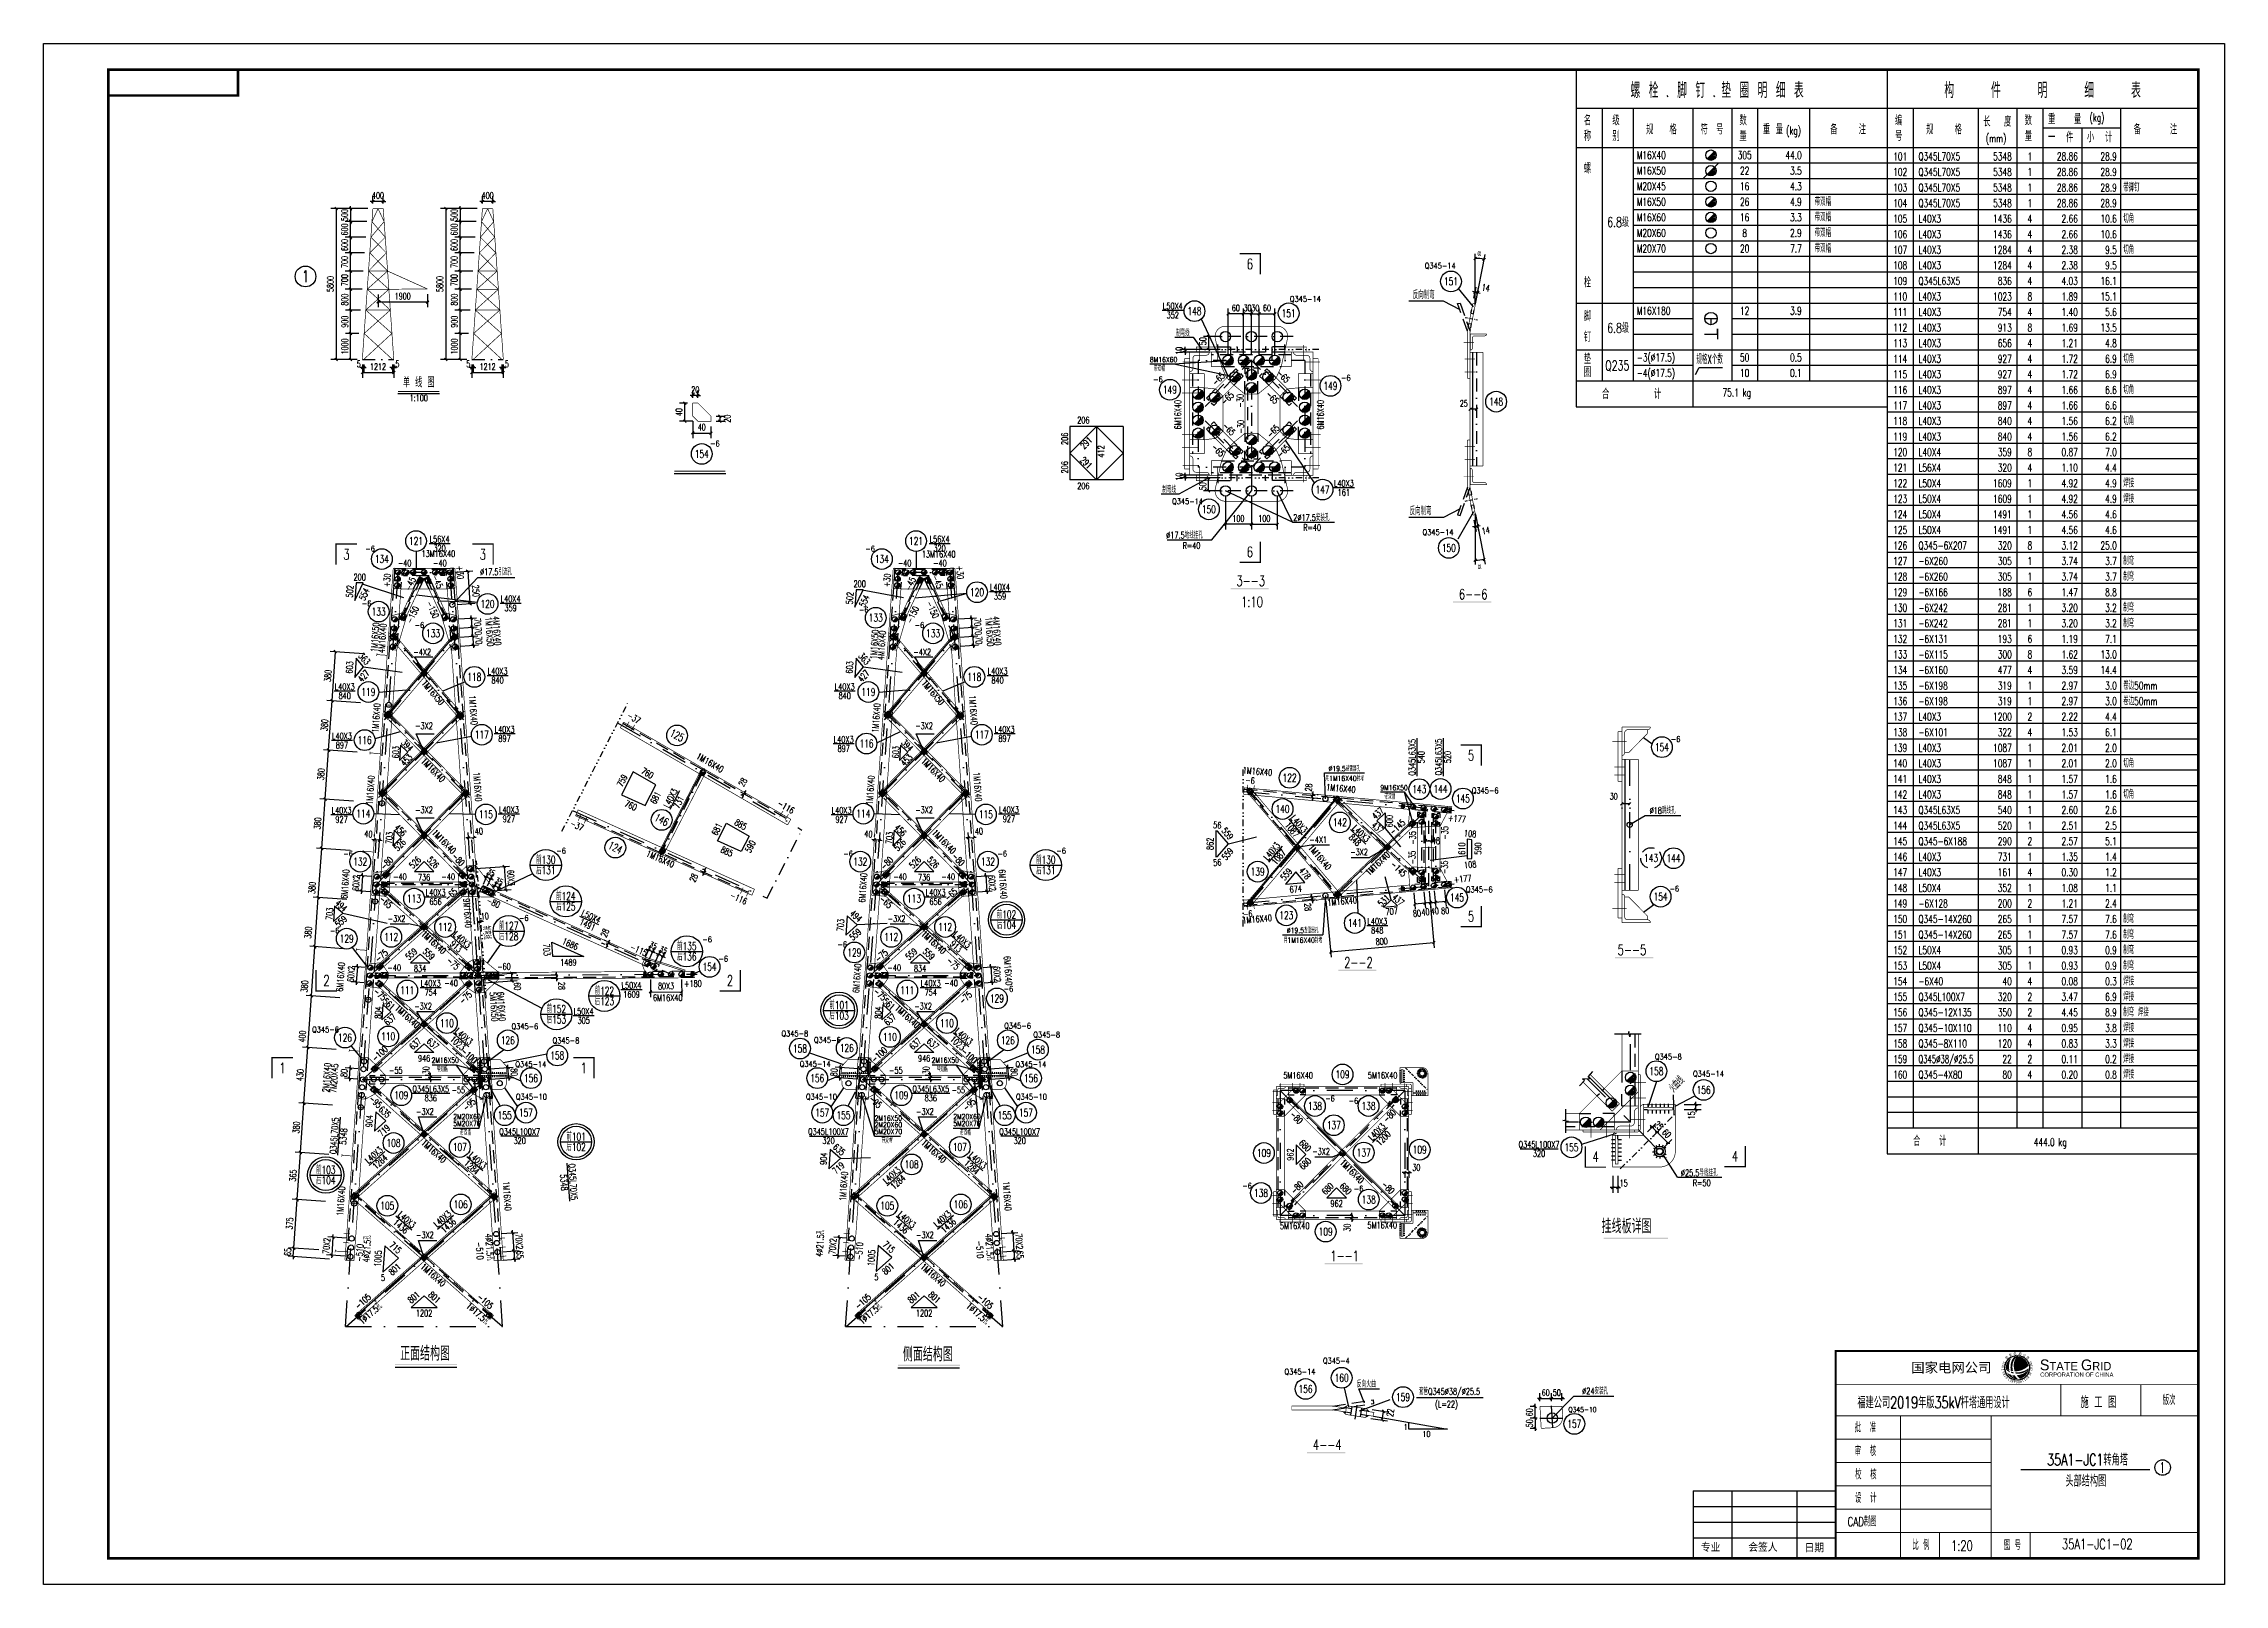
# Model space of a CAD drawing. Header units: millimetres. Extents: x 34238 to 35079, y -7738 to -7144.
import ezdxf
from ezdxf.enums import TextEntityAlignment as Align

# ---------------------------------------------------------------- set-up
doc = ezdxf.new("R2010")
doc.units = ezdxf.units.MM
doc.header["$LTSCALE"] = 10
for name, pattern in [('DASHDOT', [1, 0.5, -0.25, 0, -0.25]), ('DASHDOTX2', [2, 1, -0.5, 0, -0.5]), ('DASHED', [0.75, 0.5, -0.25]), ('DIVIDE2', [0.625, 0.25, -0.125, 0, -0.125, 0, -0.125])]:
    doc.linetypes.add(name, pattern=pattern)
for name, color, linetype in [('$TD_AUDIT_GENERATED_(12D3)', 3, 'Continuous'), ('$TD_AUDIT_GENERATED_(886)', 4, 'Continuous'), ('1', 1, 'DASHED'), ('2', 1, 'Continuous'), ('3', 1, 'Continuous'), ('4', 2, 'DASHDOTX2'), ('5', 2, 'DASHDOT'), ('7', 3, 'DIVIDE2'), ('8', 3, 'Continuous')]:
    doc.layers.add(name, color=color, linetype=linetype)
doc.styles.add('$TD_AUDIT_GENERATED_(12BF)', font='SimSun.ttf')
doc.styles.add('$TD_AUDIT_GENERATED_(12C1)', font='verdanab.TTF', dxfattribs={"width": 0.8})
doc.styles.add('1-1', font='SIMHEI.TTF')
doc.styles.add('1-2', font='')
doc.styles.add('DXT', font='simplex.shx', dxfattribs={"width": 0.72, "bigfont": 'hztxt.shx'})
doc.styles.add('HQFILE', font='complex.shx', dxfattribs={"bigfont": 'hztxt.shx'})
doc.styles.get("Standard").update_dxf_attribs({"font": 'SIMPLEX.shx', "width": 0.7, "bigfont": 'gbhzfs.shx'})
doc.styles.get('1-2').set_extended_font_data('STZhongsong')
doc.dimstyles.new('BZ', dxfattribs={"dimtxt": 2.5, "dimasz": 1, "dimexe": 2, "dimexo": 2, "dimgap": 1, "dimtad": 1, "dimdec": 0, "dimlfac": 20, "dimzin": 0, "dimdsep": 46, "dimtxsty": 'DXT', "dimblk": 'OBLIQUE', "dimcen": 0.09, "dimclrd": 1, "dimclre": 1, "dimclrt": 7, "dimadec": 0, "dimazin": 0, "dimtfac": 1.4, "dimtdec": 0, "dimtix": 1, "dimtmove": 2, "dimatfit": 3, "dimldrblk": 'OBLIQUE', "dimfxl": 1, "dimtolj": 1, "dimtzin": 0, "dimarcsym": 0})
doc.dimstyles.new('BZ$0', dxfattribs={"dimtxt": 2.5, "dimasz": 1, "dimexe": 2, "dimexo": 2, "dimgap": 1, "dimtad": 1, "dimdec": 0, "dimlfac": 20, "dimzin": 12, "dimdsep": 46, "dimtxsty": 'DXT', "dimblk": 'OBLIQUE', "dimcen": 0.09, "dimclrd": 1, "dimclre": 1, "dimclrt": 7, "dimadec": 4, "dimazin": 3, "dimtfac": 1.4, "dimtdec": 0, "dimtix": 1, "dimtmove": 2, "dimatfit": 3, "dimldrblk": 'OBLIQUE', "dimfxl": 1, "dimtolj": 1, "dimtzin": 0, "dimarcsym": 0})

msp = doc.modelspace()

# ---------------------------------------------------------------- texts
at = {"layer": '$TD_AUDIT_GENERATED_(886)', "width": 0.7}
for s, p in [('151', (34781.21826151, -7235.68167046)), ('148', (34682.29446726, -7247.14234718)), ('151', (34718.62855965, -7247.96378729)), ('149', (34734.74097646, -7275.95148502)), ('149', (34672.82883129, -7277.43493042)), ('148', (34798.641116, -7282.02119089)), ('147', (34731.68382326, -7315.92201846)), ('150', (34687.86611212, -7323.55505666)), ('150', (34780.38890954, -7338.41782825)), ('154', (34862.56808788, -7415.22894982)), ('143', (34858.38024141, -7457.99824516)), ('144', (34867.05668939, -7458.04108636)), ('154', (34862.06390088, -7472.88166232)), ('154', (34495.28416163, -7499.92831509)), ('158', (34436.53909646, -7534.09308202)), ('158', (34530.1799996, -7531.41725659)), ('158', (34621.92959068, -7531.85017111)), ('156', (34426.41122424, -7542.84080854)), ('156', (34536.82678729, -7542.84080854)), ('156', (34619.24146839, -7542.84080854)), ('158', (34860.43817049, -7540.16190145)), ('156', (34878.63928139, -7547.37687204)), ('155', (34416.29343197, -7557.13936565)), ('157', (34424.49058889, -7556.14101632)), ('157', (34538.74742264, -7556.14101632)), ('155', (34546.94457956, -7557.13936565)), ('155', (34609.12367613, -7557.13936565)), ('157', (34617.32083305, -7556.14101632)), ('155', (34827.6901274, -7569.50941347)), ('156', (34725.14735327, -7662.66159714)), ('160', (34739.05768352, -7658.37245597)), ('159', (34762.7088548, -7665.81607261)), ('157', (34828.78736775, -7676.11226928))]:
    msp.add_text(s, height=3, dxfattribs=at).set_placement(p, align=Align.MIDDLE_CENTER)
for s, p in [('\\M+5BAF3153', (34436.22455098, -7521.71863117)), ('\\M+5C7B0152', (34436.22455098, -7517.71863117))]:
    msp.add_text(s, height=3, dxfattribs=at).set_placement(p, align=Align.CENTER)
for s, height, width, p in [('\\M+5C2DD', 6, 0.7, (34850.47588382, -7165.00198472)), ('\\M+5CBA8', 6, 0.7, (34857.47588382, -7165.00198472)), ('\\M+5BDC5', 6, 0.7, (34868.47588382, -7165.00198472)), ('\\M+5B6A4', 6, 0.7, (34875.47588382, -7165.00198472)), ('\\M+5B5E6', 6, 0.7, (34885.47588382, -7165.00198472)), ('\\M+5C8A6', 6, 0.7, (34892.47588382, -7165.00198472)), ('\\M+5C3F7', 6, 0.7, (34899.47588382, -7165.00198472)), ('\\M+5CFB8', 6, 0.7, (34906.47588382, -7165.00198472)), ('\\M+5B1ED', 6, 0.7, (34913.47588382, -7165.00198472)), ('\\M+5B9B9', 6, 0.7, (34971.47588382, -7165.00198472)), ('\\M+5BCFE', 6, 0.7, (34989.47588382, -7165.00198472)), ('\\M+5C3F7', 6, 0.7, (35007.47588382, -7165.00198472)), ('\\M+5CFB8', 6, 0.7, (35025.47588382, -7165.00198472)), ('\\M+5B1ED', 6, 0.7, (35043.47588382, -7165.00198472)), ('\\M+5C3FB', 4, 0.7, (34832.47588382, -7175.50198472)), ('\\M+5BCB6', 4, 0.7, (34843.47588382, -7175.50198472)), ('\\M+5CAFD', 4, 0.7, (34892.47588382, -7175.50198472)), ('\\M+5B1E0', 4, 0.7, (34952.47588382, -7175.50198472)), ('\\M+5B3A4', 4, 0.7, (34986.47588382, -7176.00198472)), ('\\M+5B6C8', 4, 0.7, (34994.47588382, -7176.00198472)), ('\\M+5CAFD', 4, 0.7, (35002.47588382, -7175.50198472)), ('\\M+5D6D8', 4, 0.7, (35011.47588382, -7175.00198472)), ('\\M+5C1BF', 4, 0.7, (35021.47588382, -7175.00198472)), ('(kg)', 3, 0.7, (35027.47588382, -7174.00198472)), ('\\M+5B3C6', 4, 0.7, (34832.47588382, -7181.50198472)), ('\\M+5B1F0', 4, 0.7, (34843.47588382, -7181.50198472)), ('\\M+5B9E6', 4, 0.7, (34856.47588382, -7179.00198472)), ('\\M+5B8F1', 4, 0.7, (34865.47588382, -7179.00198472)), ('\\M+5B7FB', 4, 0.7, (34877.47588382, -7179.00198472)), ('\\M+5BAC5', 4, 0.7, (34883.47588382, -7179.00198472)), ('\\M+5C1BF', 4, 0.7, (34892.47588382, -7181.50198472)), ('\\M+5D6D8', 4, 0.7, (34901.47588382, -7179.00198472)), ('\\M+5C1BF', 4, 0.7, (34906.47588382, -7179.00198472)), ('(kg)', 3, 0.7, (34910.47588382, -7179.00198472)), ('\\M+5B1B8', 4, 0.7, (34927.47588382, -7179.00198472)), ('\\M+5D7A2', 4, 0.7, (34938.47588382, -7179.00198472)), ('\\M+5BAC5', 4, 0.7, (34952.47588382, -7181.50198472)), ('\\M+5B9E6', 4, 0.7, (34964.47588382, -7179.00198472)), ('\\M+5B8F1', 4, 0.7, (34975.47588382, -7179.00198472)), ('(mm)', 3, 0.7, (34987.47588382, -7182.00198472)), ('\\M+5C1BF', 4, 0.7, (35002.47588382, -7181.50198472)), ('\\M+5D2BB', 4, 0.7, (35011.47588382, -7182.00198472)), ('\\M+5BCFE', 4, 0.7, (35018.47588382, -7182.00198472)), ('\\M+5D0A1', 4, 0.7, (35026.47588382, -7182.00198472)), ('\\M+5BCC6', 4, 0.7, (35033.47588382, -7182.00198472)), ('\\M+5B1B8', 4, 0.7, (35044.47588382, -7179.00198472)), ('\\M+5D7A2', 4, 0.7, (35058.47588382, -7179.00198472)), ('\\M+5C2DD', 4, 0.7, (34832.47588382, -7194.00198472)), ('M16X40', 3, 0.7, (34852.87588382, -7188.50198472)), ('Q345L70X5', 3, 0.7, (34961.47588382, -7189.00198472)), ('M16X50', 3, 0.7, (34852.87588382, -7194.50198472)), ('M20X45', 3, 0.7, (34852.87588382, -7200.50198472)), ('Q345L70X5', 3, 0.7, (34961.47588382, -7195.00198472)), ('Q345L70X5', 3, 0.7, (34961.47588382, -7201.00198472)), ('\\M+5B4F8\\M+5BDC5\\M+5B6A4', 3, 0.7, (35040.47588382, -7201.00198472)), ('M16X50', 3, 0.7, (34852.87588382, -7206.50198472)), ('\\M+5B4F8\\M+5CBAB\\M+5C3B1', 3, 0.7, (34921.47588382, -7206.50198472)), ('Q345L70X5', 3, 0.7, (34961.47588382, -7207.00198472)), ('6.8\\M+5BCB6', 3.8, 0.7, (34841.47588382, -7214.70829817)), ('M16X60', 3, 0.7, (34852.87588382, -7212.50198472)), ('M20X60', 3, 0.7, (34852.87588382, -7218.50198472)), ('\\M+5B4F8\\M+5CBAB\\M+5C3B1', 3, 0.7, (34921.47588382, -7212.50198472)), ('\\M+5B4F8\\M+5CBAB\\M+5C3B1', 3, 0.7, (34921.47588382, -7218.50198472)), ('L40X3', 3, 0.7, (34961.47588382, -7213.00198472)), ('\\M+5C7D0\\M+5BDC7', 3, 0.7, (35040.47588382, -7213.00198472)), ('M20X70', 3, 0.7, (34852.87588382, -7224.50198472)), ('\\M+5B4F8\\M+5CBAB\\M+5C3B1', 3, 0.7, (34921.47588382, -7224.50198472)), ('L40X3', 3, 0.7, (34961.47588382, -7219.00198472)), ('L40X3', 3, 0.7, (34961.47588382, -7225.00198472)), ('\\M+5C7D0\\M+5BDC7', 3, 0.7, (35040.47588382, -7225.00198472)), ('Q345-14', 2.2, 0.7, (34771.08956069, -7230.72513713)), ('L40X3', 3, 0.7, (34961.47588382, -7231.00198472)), ('\\M+5B7B4\\M+5CFF2\\M+5D6C6\\M+5CDE4', 3, 0.7, (34766.48868568, -7242.45319454)), ('\\M+5CBA8', 4, 0.7, (34832.47588382, -7238.00198472)), ('Q345L63X5', 3, 0.7, (34961.47588382, -7237.00198472)), ('L40X3', 3, 0.7, (34961.47588382, -7243.00198472)), ('Q345-14', 2.2, 0.7, (34719.0840217, -7243.54836832)), ('\\M+5BDC5', 4, 0.7, (34832.47588382, -7251.00198472)), ('M16X180', 3, 0.7, (34852.87588382, -7248.50198472)), ('L40X3', 3, 0.7, (34961.47588382, -7249.00198472)), ('\\M+5B6A4', 4, 0.7, (34832.47588382, -7259.00198472)), ('6.8\\M+5BCB6', 3.8, 0.7, (34841.47588382, -7255.53361439)), ('L40X3', 3, 0.7, (34961.47588382, -7255.00198472)), ('\\M+5B5E6', 4, 0.7, (34832.47588382, -7267.50198472)), ('Q235', 3.8, 0.7, (34840.67588382, -7270.00198472)), ('-3(%%c17.5)', 3, 0.7, (34852.87588382, -7266.50198472)), ('\\M+5B9E6\\M+5B8F1X\\M+5B8F6\\M+5CAFD', 3.5, 0.6, (34875.87588382, -7267.50198472)), ('L40X3', 3, 0.7, (34961.47588382, -7261.00198472)), ('L40X3', 3, 0.7, (34961.47588382, -7267.00198472)), ('\\M+5C7D0\\M+5BDC7', 3, 0.7, (35040.47588382, -7267.00198472)), ('-6', 2.2, 0.7, (34666.35821565, -7274.52852564)), ('-6', 2.2, 0.7, (34738.80800159, -7273.95148502)), ('\\M+5C8A6', 4, 0.7, (34832.47588382, -7272.50198472)), ('-4(%%c17.5)', 3, 0.7, (34852.87588382, -7272.50198472)), ('L40X3', 3, 0.7, (34961.47588382, -7273.00198472)), ('\\M+5BACF', 4, 0.7, (34839.47588382, -7281.00198472)), ('\\M+5BCC6', 4, 0.7, (34859.47588382, -7281.00198472)), (' 75.1 kg', 3, 0.7, (34884.47588382, -7280.00198472)), ('L40X3', 3, 0.7, (34961.47588382, -7279.00198472)), ('L40X3', 3, 0.7, (34961.47588382, -7285.00198472)), ('\\M+5C7D0\\M+5BDC7', 3, 0.7, (35040.47588382, -7279.00198472)), ('L40X3', 3, 0.7, (34961.47588382, -7291.00198472)), ('\\M+5C7D0\\M+5BDC7', 3, 0.7, (35040.47588382, -7291.00198472)), ('-6', 2.2, 0.7, (34495.49199432, -7299.28456271)), ('L40X3', 3, 0.7, (34961.47588382, -7297.00198472)), ('L40X4', 3, 0.7, (34961.47588382, -7303.00198472)), ('L56X4', 3, 0.7, (34961.47588382, -7309.00198472)), ('L50X4', 3, 0.7, (34961.47588382, -7315.00198472)), ('\\M+5BAB8\\M+5BDD3', 3, 0.7, (35040.47588382, -7315.00198472)), ('Q345-14', 2.2, 0.7, (34673.65749212, -7321.55507316)), ('\\M+5B7B4\\M+5CFF2\\M+5D6C6\\M+5CDE4', 3, 0.7, (34765.30276737, -7325.75857081)), ('L50X4', 3, 0.7, (34961.47588382, -7321.00198472)), ('L50X4', 3, 0.7, (34961.47588382, -7327.00198472)), ('\\M+5BAB8\\M+5BDD3', 3, 0.7, (35040.47588382, -7321.00198472)), ('%%c17.5\\M+5B5D8\\M+5CFDF\\M+5B9D2\\M+5BFD7', 2.5, 0.7, (34671.40177014, -7334.7609921)), ('2%%c17.5\\M+5B0B2\\M+5D7B0\\M+5BFD7', 2.5, 0.7, (34720.38667622, -7327.9778824)), ('R=40', 2.5, 0.7, (34724.22663303, -7331.81201705)), ('Q345-14', 2.2, 0.7, (34770.26020872, -7333.46129492)), ('L50X4', 3, 0.7, (34961.47588382, -7333.00198472)), ('-6', 2.2, 0.7, (34362.5252259, -7339.78135311)), ('-6', 2.2, 0.7, (34555.35547005, -7339.78135311)), ('R=40', 2.5, 0.7, (34677.68875686, -7338.77446816)), ('Q345-6X207', 3, 0.7, (34961.47588382, -7339.00198472)), ('\\M+5D6C6\\M+5CDE4', 3, 0.7, (35040.47588382, -7345.00198472)), ('3--3', 4, 0.7, (34698.47831992, -7353.12388426)), ('-6X260', 3, 0.7, (34961.47588382, -7345.00198472)), ('-6X260', 3, 0.7, (34961.47588382, -7351.00198472)), ('\\M+5D6C6\\M+5CDE4', 3, 0.7, (35040.47588382, -7351.00198472)), ('1:10', 4, 0.7, (34700.30550571, -7361.21403506)), ('6--6', 4, 0.7, (34784.26355143, -7358.26265576)), ('-6X166', 3, 0.7, (34961.47588382, -7357.00198472)), ('-6', 2.2, 0.7, (34361.16921236, -7360.97500768)), ('-6', 2.2, 0.7, (34381.5526859, -7369.2669503)), ('-6', 2.2, 0.7, (34552.87693411, -7363.35195593)), ('-6', 2.2, 0.7, (34574.38293006, -7369.2669503)), ('-6X242', 3, 0.7, (34961.47588382, -7363.00198472)), ('-6X242', 3, 0.7, (34961.47588382, -7369.00198472)), ('\\M+5D6C6\\M+5CDE4', 3, 0.7, (35040.47588382, -7363.00198472)), ('\\M+5D6C6\\M+5CDE4', 3, 0.7, (35040.47588382, -7369.00198472)), ('-6X131', 3, 0.7, (34961.47588382, -7375.00198472)), ('-6X115', 3, 0.7, (34961.47588382, -7381.00198472)), ('-6X160', 3, 0.7, (34961.47588382, -7387.00198472)), ('-6X198', 3, 0.7, (34961.47588382, -7393.00198472)), ('\\M+5BEED\\M+5B1DF50mm', 3, 0.7, (35040.47588382, -7393.00198472)), ('-6X198', 3, 0.7, (34961.47588382, -7399.00198472)), ('\\M+5BEED\\M+5B1DF50mm', 3, 0.7, (35040.47588382, -7399.00198472)), ('L40X3', 3, 0.7, (34961.47588382, -7405.00198472)), ('-6X101', 3, 0.7, (34961.47588382, -7411.00198472)), ('-6', 2.2, 0.7, (34865.99648788, -7413.22884032)), ('L40X3', 3, 0.7, (34961.47588382, -7417.00198472)), ('L40X3', 3, 0.7, (34961.47588382, -7423.00198472)), ('L40X3', 3, 0.7, (34961.47588382, -7429.00198472)), ('\\M+5C7D0\\M+5BDC7', 3, 0.7, (35040.47588382, -7423.00198472)), ('Q345-6', 2.2, 0.7, (34789.24723414, -7433.04078663)), ('L40X3', 3, 0.7, (34961.47588382, -7435.00198472)), ('\\M+5C7D0\\M+5BDC7', 3, 0.7, (35040.47588382, -7435.00198472)), ('Q345L63X5', 3, 0.7, (34961.47588382, -7441.00198472)), ('Q345L63X5', 3, 0.7, (34961.47588382, -7447.00198472)), ('Q345-6X188', 3, 0.7, (34961.47588382, -7453.00198472)), ('-6', 2.2, 0.7, (34354.07355956, -7457.37676088)), ('-6', 2.2, 0.7, (34436.19752253, -7456.25575239)), ('-6', 2.2, 0.7, (34546.90380372, -7457.37676088)), ('-6', 2.2, 0.7, (34606.30445197, -7457.37676088)), ('-6', 2.2, 0.7, (34629.02776669, -7456.25575239)), ('L40X3', 3, 0.7, (34961.47588382, -7459.00198472)), ('L40X3', 3, 0.7, (34961.47588382, -7465.00198472)), ('L50X4', 3, 0.7, (34961.47588382, -7471.00198472)), ('Q345-6', 2.2, 0.7, (34786.96251946, -7471.20449283)), ('-6', 2.2, 0.7, (34865.49230088, -7470.88155282)), ('-6X128', 3, 0.7, (34961.47588382, -7477.00198472)), ('-6', 2.2, 0.7, (34348.85565953, -7487.06271401)), ('-6', 2.2, 0.7, (34421.78381905, -7482.20619176)), ('Q345-14X260', 3, 0.7, (34961.47588382, -7483.00198472)), ('\\M+5D6C6\\M+5CDE4', 3, 0.7, (35040.47588382, -7483.00198472)), ('-6', 2.2, 0.7, (34492.51158213, -7490.44874712)), ('-6', 2.2, 0.7, (34544.60462582, -7492.39680018)), ('5--5', 4, 0.7, (34845.50005222, -7495.38035327)), ('Q345-14X260', 3, 0.7, (34961.47588382, -7489.00198472)), ('L50X4', 3, 0.7, (34961.47588382, -7495.00198472)), ('\\M+5D6C6\\M+5CDE4', 3, 0.7, (35040.47588382, -7489.00198472)), ('\\M+5D6C6\\M+5CDE4', 3, 0.7, (35040.47588382, -7495.00198472)), ('-6', 2.2, 0.7, (34498.71256163, -7497.92820559)), ('2--2', 4, 0.7, (34740.02776915, -7500.25023777)), ('L50X4', 3, 0.7, (34961.47588382, -7501.00198472)), ('\\M+5D6C6\\M+5CDE4', 3, 0.7, (35040.47588382, -7501.00198472)), ('-6', 2.2, 0.7, (34608.70836931, -7509.52848172)), ('Q345L100X7', 3, 0.7, (34961.47588382, -7513.00198472)), ('-6X40', 3, 0.7, (34961.47588382, -7507.00198472)), ('\\M+5BAB8\\M+5BDD3', 3, 0.7, (35040.47588382, -7507.00198472)), ('\\M+5BAB8\\M+5BDD3', 3, 0.7, (35040.47588382, -7513.00198472)), ('Q345-12X135', 3, 0.7, (34961.47588382, -7519.00198472)), ('\\M+5D6C6\\M+5CDE4 \\M+5BAB8\\M+5BDD3', 3, 0.7, (35040.47588382, -7519.00198472)), ('Q345-6', 2.2, 0.7, (34342.02165793, -7525.20555149)), ('Q345-6', 2.2, 0.7, (34418.91449797, -7523.9752658)), ('Q345-8', 2.2, 0.7, (34523.01826418, -7526.74344467)), ('Q345-6', 2.2, 0.7, (34608.91499374, -7523.76045643)), ('Q345-8', 2.2, 0.7, (34620.14465943, -7527.1763592)), ('Q345-10X110', 3, 0.7, (34961.47588382, -7525.00198472)), ('\\M+5BAB8\\M+5BDD3', 3, 0.7, (35040.47588382, -7525.00198472)), ('Q345-8', 2.2, 0.7, (34434.75416521, -7529.41927011)), ('Q345-6', 2.2, 0.7, (34535.55614087, -7529.20777874)), ('Q345-8', 2.2, 0.7, (34859.86480726, -7535.67556207)), ('Q345%%C38/%%C25.5', 3, 0.65, (34961.47588382, -7537.00198472)), ('Q345-8X110', 3, 0.7, (34961.47588382, -7531.00198472)), ('\\M+5BAB8\\M+5BDD3', 3, 0.7, (35040.47588382, -7531.00198472)), ('\\M+5BAB8\\M+5BDD3', 3, 0.7, (35040.47588382, -7537.00198472)), ('Q345-14', 2.2, 0.7, (34420.4036579, -7538.5723156)), ('Q345-14', 2.2, 0.7, (34530.06553856, -7538.45069165)), ('Q345-14', 2.2, 0.7, (34613.23390206, -7538.5723156)), ('Q345-14', 2.2, 0.7, (34874.56404663, -7542.25383405)), ('Q345-4X80', 3, 0.7, (34961.47588382, -7543.00198472)), ('\\M+5BAB8\\M+5BDD3', 3, 0.7, (35040.47588382, -7543.00198472)), ('Q345-10', 2.2, 0.7, (34420.62717324, -7551.13414388)), ('Q345-10', 2.2, 0.7, (34532.49083829, -7551.13414388)), ('Q345-10', 2.2, 0.7, (34613.45741739, -7551.13414388)), ('-6', 2.2, 0.7, (34732.70347973, -7551.7817674)), ('-6', 2.2, 0.7, (34741.71724876, -7552.67838635)), ('\\M+5BACF', 4, 0.7, (34959.47588382, -7569.00198472)), ('\\M+5BCC6', 4, 0.7, (34969.47588382, -7569.00198472)), (' 444.0 kg', 3, 0.7, (35004.47588382, -7569.00198472)), ('-6', 2.2, 0.7, (34700.70635565, -7585.40767378)), ('-6', 2.2, 0.7, (34743.72942195, -7586.53452779)), ('%%c25.5\\M+5B5BC\\M+5CFDF\\M+5B9D2\\M+5BFD7', 2.5, 0.7, (34869.89269043, -7580.60102215)), ('R=50', 2.5, 0.7, (34874.47856704, -7584.47998837)), ('\\M+5B9D2\\M+5CFDF\\M+5B0E5\\M+5CFEA\\M+5CDBC', 5.5, 0.7, (34839.31462588, -7602.65272216)), ('1--1', 4, 0.7, (34734.70841977, -7613.35958174)), ('Q345-4', 2.2, 0.7, (34731.85381824, -7652.91214437)), ('Q345-14', 2.2, 0.7, (34717.00972261, -7657.10361348)), ('1', 2.15, 0.7, (34762.96448123, -7678.4218824)), ('4--4', 4, 0.7, (34727.98456058, -7686.12253549)), ('10', 2.15, 0.7, (34770.19517196, -7681.09016403)), ('1:20', 4, 0.7, (34974.07060891, -7725.11060182)), ('35A1-JC1-02', 4, 0.7, (35016.84781635, -7724.46656581))]:
    msp.add_text(s, height=height, dxfattribs=dict(width=width)).set_placement(p)
at = {"width": 0.7}
for s, height, p in [('305', 3, (34894.47588382, -7188.50198472)), ('101', 3, (34954.47588382, -7189.00198472)), ('1', 3, (35004.47588382, -7189.00198472)), ('22', 3, (34894.47588382, -7194.50198472)), ('16', 3, (34894.47588382, -7200.50198472)), ('102', 3, (34954.47588382, -7195.00198472)), ('103', 3, (34954.47588382, -7201.00198472)), ('1', 3, (35004.47588382, -7195.00198472)), ('1', 3, (35004.47588382, -7201.00198472)), ('26', 3, (34894.47588382, -7206.50198472)), ('104', 3, (34954.47588382, -7207.00198472)), ('1', 3, (35004.47588382, -7207.00198472)), ('16', 3, (34894.47588382, -7212.50198472)), ('8', 3, (34894.47588382, -7218.50198472)), ('105', 3, (34954.47588382, -7213.00198472)), ('4', 3, (35004.47588382, -7213.00198472)), ('20', 3, (34894.47588382, -7224.50198472)), ('106', 3, (34954.47588382, -7219.00198472)), ('107', 3, (34954.47588382, -7225.00198472)), ('4', 3, (35004.47588382, -7219.00198472)), ('4', 3, (35004.47588382, -7225.00198472)), ('108', 3, (34954.47588382, -7231.00198472)), ('4', 3, (35004.47588382, -7231.00198472)), ('109', 3, (34954.47588382, -7237.00198472)), ('110', 3, (34954.47588382, -7243.00198472)), ('4', 3, (35004.47588382, -7237.00198472)), ('8', 3, (35004.47588382, -7243.00198472)), ('L50X4', 2.5, (34673.93263099, -7246.40493204)), ('352', 2.5, (34673.93263099, -7249.90493204)), ('12', 3, (34894.47588382, -7248.50198472)), ('111', 3, (34954.47588382, -7249.00198472)), ('4', 3, (35004.47588382, -7249.00198472)), ('112', 3, (34954.47588382, -7255.00198472)), ('8', 3, (35004.47588382, -7255.00198472)), ('50', 3, (34894.47588382, -7266.50198472)), ('113', 3, (34954.47588382, -7261.00198472)), ('114', 3, (34954.47588382, -7267.00198472)), ('4', 3, (35004.47588382, -7261.00198472)), ('4', 3, (35004.47588382, -7267.00198472)), ('10', 3, (34894.47588382, -7272.50198472)), ('115', 3, (34954.47588382, -7273.00198472)), ('4', 3, (35004.47588382, -7273.00198472)), ('116', 3, (34954.47588382, -7279.00198472)), ('117', 3, (34954.47588382, -7285.00198472)), ('4', 3, (35004.47588382, -7279.00198472)), ('4', 3, (35004.47588382, -7285.00198472)), ('118', 3, (34954.47588382, -7291.00198472)), ('4', 3, (35004.47588382, -7291.00198472)), ('119', 3, (34954.47588382, -7297.00198472)), ('4', 3, (35004.47588382, -7297.00198472)), ('120', 3, (34954.47588382, -7303.00198472)), ('121', 3, (34954.47588382, -7309.00198472)), ('8', 3, (35004.47588382, -7303.00198472)), ('4', 3, (35004.47588382, -7309.00198472)), ('122', 3, (34954.47588382, -7315.00198472)), ('1', 3, (35004.47588382, -7315.00198472)), ('123', 3, (34954.47588382, -7321.00198472)), ('124', 3, (34954.47588382, -7327.00198472)), ('1', 3, (35004.47588382, -7321.00198472)), ('1', 3, (35004.47588382, -7327.00198472)), ('125', 3, (34954.47588382, -7333.00198472)), ('1', 3, (35004.47588382, -7333.00198472)), ('L56X4', 2.5, (34391.16573697, -7336.28544076)), ('320', 2.5, (34391.16573697, -7339.78544076)), ('L56X4', 2.5, (34583.99598113, -7336.28544076)), ('320', 2.5, (34583.99598113, -7339.78544076)), ('126', 3, (34954.47588382, -7339.00198472)), ('8', 3, (35004.47588382, -7339.00198472)), ('-40', 2.5, (34377.71871365, -7345.52579002)), ('-40', 2.5, (34391.30778724, -7345.52579002)), ('%%C17.5\\M+5D2FD\\M+5C1F7\\M+5BFD7', 2.5, (34412.94320896, -7348.91296838)), ('-40', 2.5, (34570.5489578, -7345.52579002)), ('-40', 2.5, (34584.13803139, -7345.52579002)), ('127', 3, (34954.47588382, -7345.00198472)), ('128', 3, (34954.47588382, -7351.00198472)), ('1', 3, (35004.47588382, -7345.00198472)), ('1', 3, (35004.47588382, -7351.00198472)), ('129', 3, (34954.47588382, -7357.00198472)), ('6', 3, (35004.47588382, -7357.00198472)), ('130', 3, (34954.47588382, -7363.00198472)), ('131', 3, (34954.47588382, -7369.00198472)), ('1', 3, (35004.47588382, -7363.00198472)), ('1', 3, (35004.47588382, -7369.00198472)), ('132', 3, (34954.47588382, -7375.00198472)), ('6', 3, (35004.47588382, -7375.00198472)), ('133', 3, (34954.47588382, -7381.00198472)), ('8', 3, (35004.47588382, -7381.00198472)), ('134', 3, (34954.47588382, -7387.00198472)), ('135', 3, (34954.47588382, -7393.00198472)), ('4', 3, (35004.47588382, -7387.00198472)), ('1', 3, (35004.47588382, -7393.00198472)), ('136', 3, (34954.47588382, -7399.00198472)), ('1', 3, (35004.47588382, -7399.00198472)), ('137', 3, (34954.47588382, -7405.00198472)), ('138', 3, (34954.47588382, -7411.00198472)), ('2', 3, (35004.47588382, -7405.00198472)), ('4', 3, (35004.47588382, -7411.00198472)), ('139', 3, (34954.47588382, -7417.00198472)), ('1', 3, (35004.47588382, -7417.00198472)), ('140', 3, (34954.47588382, -7423.00198472)), ('141', 3, (34954.47588382, -7429.00198472)), ('1', 3, (35004.47588382, -7423.00198472)), ('1', 3, (35004.47588382, -7429.00198472)), ('142', 3, (34954.47588382, -7435.00198472)), ('1', 3, (35004.47588382, -7435.00198472)), ('%%C18\\M+5CCF8\\M+5CFDF\\M+5BFD7', 2.5, (34862.82264594, -7440.89720961)), ('143', 3, (34954.47588382, -7441.00198472)), ('1', 3, (35004.47588382, -7441.00198472)), ('144', 3, (34954.47588382, -7447.00198472)), ('145', 3, (34954.47588382, -7453.00198472)), ('2', 3, (35004.47588382, -7453.00198472)), ('1', 3, (35004.47588382, -7447.00198472)), ('\\M+5C7B0130', 3, (34432.14231599, -7460.17788987)), ('\\M+5C7B0130', 3, (34624.97256015, -7460.17788987)), ('146', 3, (34954.47588382, -7459.00198472)), ('1', 3, (35004.47588382, -7459.00198472)), ('-40', 2.5, (34375.89288369, -7466.41929002)), ('-40', 2.5, (34394.51488369, -7466.41929002)), ('\\M+5BAF3131', 3, (34432.14231599, -7464.17788987)), ('-40', 2.5, (34568.72312784, -7466.41929002)), ('-40', 2.5, (34587.34512784, -7466.41929002)), ('\\M+5BAF3131', 3, (34624.97256015, -7464.17788987)), ('147', 3, (34954.47588382, -7465.00198472)), ('148', 3, (34954.47588382, -7471.00198472)), ('4', 3, (35004.47588382, -7465.00198472)), ('1', 3, (35004.47588382, -7471.00198472)), ('L40X3', 2.5, (34389.62587461, -7472.53384252)), ('656', 2.5, (34389.62587461, -7476.03384252)), ('\\M+5BAF3125', 3, (34439.86458073, -7478.17299225)), ('\\M+5C7B0124', 3, (34439.86458073, -7474.17299225)), ('L40X3', 2.5, (34582.45611876, -7472.53384252)), ('656', 2.5, (34582.45611876, -7476.03384252)), ('149', 3, (34954.47588382, -7477.00198472)), ('2', 3, (35004.47588382, -7477.00198472)), ('\\M+5C7B0127', 3, (34417.81269023, -7485.62918366)), ('\\M+5BAF3104', 3, (34609.8054337, -7485.25075762)), ('\\M+5C7B0102', 3, (34609.8054337, -7481.25075762)), ('150', 3, (34954.47588382, -7483.00198472)), ('1', 3, (35004.47588382, -7483.00198472)), ('\\M+5BAF3128', 3, (34417.81269023, -7489.62918366)), ('\\M+5C7B0135', 3, (34486.51158213, -7493.44874712)), ('151', 3, (34954.47588382, -7489.00198472)), ('152', 3, (34954.47588382, -7495.00198472)), ('1', 3, (35004.47588382, -7489.00198472)), ('1', 3, (35004.47588382, -7495.00198472)), ('-40', 2.5, (34373.67338369, -7501.50479002)), ('\\M+5BAF3136', 3, (34486.51158213, -7497.44874712)), ('-40', 2.5, (34566.50362784, -7501.50479002)), ('153', 3, (34954.47588382, -7501.00198472)), ('1', 3, (35004.47588382, -7501.00198472)), ('L40X3', 2.5, (34387.76638369, -7507.50479002)), ('754', 2.5, (34387.76638369, -7511.00479002)), ('-40', 2.5, (34395.62038723, -7507.41627627)), ('\\M+5C7B0122', 3, (34454.74512505, -7510.66006088)), ('L40X3', 2.5, (34580.59662784, -7507.50479002)), ('754', 2.5, (34580.59662784, -7511.00479002)), ('-40', 2.5, (34588.45063139, -7507.41627627)), ('154', 3, (34954.47588382, -7507.00198472)), ('155', 3, (34954.47588382, -7513.00198472)), ('4', 3, (35004.47588382, -7507.00198472)), ('2', 3, (35004.47588382, -7513.00198472)), ('\\M+5BAF3123', 3, (34454.74512505, -7514.66006088)), ('\\M+5BAF3103', 3, (34545.2361396, -7520.21246053)), ('\\M+5C7B0101', 3, (34545.2361396, -7516.21246053)), ('156', 3, (34954.47588382, -7519.00198472)), ('2', 3, (35004.47588382, -7519.00198472)), ('157', 3, (34954.47588382, -7525.00198472)), ('4', 3, (35004.47588382, -7525.00198472)), ('158', 3, (34954.47588382, -7531.00198472)), ('159', 3, (34954.47588382, -7537.00198472)), ('4', 3, (35004.47588382, -7531.00198472)), ('2', 3, (35004.47588382, -7537.00198472)), ('-55', 2.5, (34374.30388369, -7541.10279002)), ('-55', 2.5, (34567.13412784, -7541.10279002)), ('160', 3, (34954.47588382, -7543.00198472)), ('4', 3, (35004.47588382, -7543.00198472)), ('Q345L63X5', 2.5, (34387.77994337, -7548.25920768)), ('836', 2.5, (34387.77994337, -7551.75920768)), ('-55', 2.5, (34398.41033435, -7548.62291937)), ('Q345L63X5', 2.5, (34580.61018753, -7548.25920768)), ('836', 2.5, (34580.61018753, -7551.75920768)), ('-55', 2.5, (34591.24057851, -7548.62291937)), ('\\M+5BAF3102', 3, (34443.82017303, -7570.87405273)), ('\\M+5C7B0101', 3, (34443.82017303, -7566.87405273)), ('\\M+5C7B0103', 3, (34347.27945139, -7579.69390497)), ('\\M+5BAF3104', 3, (34347.27945139, -7583.69390497)), ('\\M+5CCD7\\M+5B9DCQ345%%C38/%%C25.5', 2.5, (34780.65743531, -7664.88276917)), ('(L=22)', 2.5, (34779.49992691, -7669.77725947)), ('%%C24\\M+5B0B2\\M+5D7B0\\M+5BFD7', 2.5, (34836.8147036, -7664.71031638)), ('35A1-JC1\\M+5D7AA\\M+5BDC7\\M+5CBFE', 4.5, (35026.69134903, -7692.18938446))]:
    msp.add_text(s, height=height, dxfattribs=at).set_placement(p, align=Align.CENTER)
for s, p in [('44.0', (34916.47588382, -7188.50198472)), ('5348', (34997.47588382, -7189.00198472)), ('28.86', (35022.97588382, -7189.00198472)), ('28.9', (35037.97588382, -7189.00198472)), ('3.5', (34916.47588382, -7194.50198472)), ('4.3', (34916.47588382, -7200.50198472)), ('5348', (34997.47588382, -7195.00198472)), ('5348', (34997.47588382, -7201.00198472)), ('28.86', (35022.97588382, -7195.00198472)), ('28.86', (35022.97588382, -7201.00198472)), ('28.9', (35037.97588382, -7195.00198472)), ('28.9', (35037.97588382, -7201.00198472)), ('4.9', (34916.47588382, -7206.50198472)), ('5348', (34997.47588382, -7207.00198472)), ('28.86', (35022.97588382, -7207.00198472)), ('28.9', (35037.97588382, -7207.00198472)), ('3.3', (34916.47588382, -7212.50198472)), ('2.9', (34916.47588382, -7218.50198472)), ('1436', (34997.47588382, -7213.00198472)), ('2.66', (35022.97588382, -7213.00198472)), ('10.6', (35037.97588382, -7213.00198472)), ('7.7', (34916.47588382, -7224.50198472)), ('1436', (34997.47588382, -7219.00198472)), ('1284', (34997.47588382, -7225.00198472)), ('2.66', (35022.97588382, -7219.00198472)), ('2.38', (35022.97588382, -7225.00198472)), ('10.6', (35037.97588382, -7219.00198472)), ('9.5', (35037.97588382, -7225.00198472)), ('1284', (34997.47588382, -7231.00198472)), ('2.38', (35022.97588382, -7231.00198472)), ('9.5', (35037.97588382, -7231.00198472)), ('1023', (34997.47588382, -7243.00198472)), ('836', (34997.47588382, -7237.00198472)), ('4.03', (35022.97588382, -7237.00198472)), ('1.89', (35022.97588382, -7243.00198472)), ('16.1', (35037.97588382, -7237.00198472)), ('15.1', (35037.97588382, -7243.00198472)), ('3.9', (34916.47588382, -7248.50198472)), ('754', (34997.47588382, -7249.00198472)), ('1.40', (35022.97588382, -7249.00198472)), ('5.6', (35037.97588382, -7249.00198472)), ('913', (34997.47588382, -7255.00198472)), ('1.69', (35022.97588382, -7255.00198472)), ('13.5', (35037.97588382, -7255.00198472)), ('0.5', (34916.47588382, -7266.50198472)), ('927', (34997.47588382, -7267.00198472)), ('656', (34997.47588382, -7261.00198472)), ('1.21', (35022.97588382, -7261.00198472)), ('1.72', (35022.97588382, -7267.00198472)), ('4.8', (35037.97588382, -7261.00198472)), ('6.9', (35037.97588382, -7267.00198472)), ('0.1', (34916.47588382, -7272.50198472)), ('927', (34997.47588382, -7273.00198472)), ('1.72', (35022.97588382, -7273.00198472)), ('6.9', (35037.97588382, -7273.00198472)), ('897', (34997.47588382, -7279.00198472)), ('897', (34997.47588382, -7285.00198472)), ('1.66', (35022.97588382, -7279.00198472)), ('1.66', (35022.97588382, -7285.00198472)), ('6.6', (35037.97588382, -7279.00198472)), ('6.6', (35037.97588382, -7285.00198472)), ('840', (34997.47588382, -7291.00198472)), ('1.56', (35022.97588382, -7291.00198472)), ('6.2', (35037.97588382, -7291.00198472)), ('840', (34997.47588382, -7297.00198472)), ('1.56', (35022.97588382, -7297.00198472)), ('6.2', (35037.97588382, -7297.00198472)), ('359', (34997.47588382, -7303.00198472)), ('320', (34997.47588382, -7309.00198472)), ('0.87', (35022.97588382, -7303.00198472)), ('1.10', (35022.97588382, -7309.00198472)), ('7.0', (35037.97588382, -7303.00198472)), ('4.4', (35037.97588382, -7309.00198472)), ('1609', (34997.47588382, -7315.00198472)), ('4.92', (35022.97588382, -7315.00198472)), ('4.9', (35037.97588382, -7315.00198472)), ('1609', (34997.47588382, -7321.00198472)), ('1491', (34997.47588382, -7327.00198472)), ('4.92', (35022.97588382, -7321.00198472)), ('4.56', (35022.97588382, -7327.00198472)), ('4.9', (35037.97588382, -7321.00198472)), ('4.6', (35037.97588382, -7327.00198472)), ('1491', (34997.47588382, -7333.00198472)), ('4.56', (35022.97588382, -7333.00198472)), ('4.6', (35037.97588382, -7333.00198472)), ('320', (34997.47588382, -7339.00198472)), ('3.12', (35022.97588382, -7339.00198472)), ('25.0', (35037.97588382, -7339.00198472)), ('305', (34997.47588382, -7345.00198472)), ('305', (34997.47588382, -7351.00198472)), ('3.74', (35022.97588382, -7345.00198472)), ('3.74', (35022.97588382, -7351.00198472)), ('3.7', (35037.97588382, -7345.00198472)), ('3.7', (35037.97588382, -7351.00198472)), ('188', (34997.47588382, -7357.00198472)), ('1.47', (35022.97588382, -7357.00198472)), ('8.8', (35037.97588382, -7357.00198472)), ('281', (34997.47588382, -7363.00198472)), ('281', (34997.47588382, -7369.00198472)), ('3.20', (35022.97588382, -7363.00198472)), ('3.20', (35022.97588382, -7369.00198472)), ('3.2', (35037.97588382, -7363.00198472)), ('3.2', (35037.97588382, -7369.00198472)), ('193', (34997.47588382, -7375.00198472)), ('1.19', (35022.97588382, -7375.00198472)), ('7.1', (35037.97588382, -7375.00198472)), ('300', (34997.47588382, -7381.00198472)), ('1.62', (35022.97588382, -7381.00198472)), ('13.0', (35037.97588382, -7381.00198472)), ('477', (34997.47588382, -7387.00198472)), ('319', (34997.47588382, -7393.00198472)), ('3.59', (35022.97588382, -7387.00198472)), ('2.97', (35022.97588382, -7393.00198472)), ('14.4', (35037.97588382, -7387.00198472)), ('3.0', (35037.97588382, -7393.00198472)), ('319', (34997.47588382, -7399.00198472)), ('2.97', (35022.97588382, -7399.00198472)), ('3.0', (35037.97588382, -7399.00198472)), ('1200', (34997.47588382, -7405.00198472)), ('322', (34997.47588382, -7411.00198472)), ('2.22', (35022.97588382, -7405.00198472)), ('1.53', (35022.97588382, -7411.00198472)), ('4.4', (35037.97588382, -7405.00198472)), ('6.1', (35037.97588382, -7411.00198472)), ('1087', (34997.47588382, -7417.00198472)), ('2.01', (35022.97588382, -7417.00198472)), ('2.0', (35037.97588382, -7417.00198472)), ('1087', (34997.47588382, -7423.00198472)), ('848', (34997.47588382, -7429.00198472)), ('2.01', (35022.97588382, -7423.00198472)), ('1.57', (35022.97588382, -7429.00198472)), ('2.0', (35037.97588382, -7423.00198472)), ('1.6', (35037.97588382, -7429.00198472)), ('848', (34997.47588382, -7435.00198472)), ('1.57', (35022.97588382, -7435.00198472)), ('1.6', (35037.97588382, -7435.00198472)), ('540', (34997.47588382, -7441.00198472)), ('2.60', (35022.97588382, -7441.00198472)), ('2.6', (35037.97588382, -7441.00198472)), ('520', (34997.47588382, -7447.00198472)), ('290', (34997.47588382, -7453.00198472)), ('2.51', (35022.97588382, -7447.00198472)), ('2.57', (35022.97588382, -7453.00198472)), ('2.5', (35037.97588382, -7447.00198472)), ('5.1', (35037.97588382, -7453.00198472)), ('731', (34997.47588382, -7459.00198472)), ('1.35', (35022.97588382, -7459.00198472)), ('1.4', (35037.97588382, -7459.00198472)), ('352', (34997.47588382, -7471.00198472)), ('161', (34997.47588382, -7465.00198472)), ('0.30', (35022.97588382, -7465.00198472)), ('1.08', (35022.97588382, -7471.00198472)), ('1.2', (35037.97588382, -7465.00198472)), ('1.1', (35037.97588382, -7471.00198472)), ('200', (34997.47588382, -7477.00198472)), ('1.21', (35022.97588382, -7477.00198472)), ('2.4', (35037.97588382, -7477.00198472)), ('265', (34997.47588382, -7483.00198472)), ('7.57', (35022.97588382, -7483.00198472)), ('7.6', (35037.97588382, -7483.00198472)), ('265', (34997.47588382, -7489.00198472)), ('305', (34997.47588382, -7495.00198472)), ('7.57', (35022.97588382, -7489.00198472)), ('0.93', (35022.97588382, -7495.00198472)), ('7.6', (35037.97588382, -7489.00198472)), ('0.9', (35037.97588382, -7495.00198472)), ('305', (34997.47588382, -7501.00198472)), ('0.93', (35022.97588382, -7501.00198472)), ('0.9', (35037.97588382, -7501.00198472)), ('320', (34997.47588382, -7513.00198472)), ('40', (34997.47588382, -7507.00198472)), ('0.08', (35022.97588382, -7507.00198472)), ('3.47', (35022.97588382, -7513.00198472)), ('0.3', (35037.97588382, -7507.00198472)), ('6.9', (35037.97588382, -7513.00198472)), ('350', (34997.47588382, -7519.00198472)), ('4.45', (35022.97588382, -7519.00198472)), ('8.9', (35037.97588382, -7519.00198472)), ('110', (34997.47588382, -7525.00198472)), ('0.95', (35022.97588382, -7525.00198472)), ('3.8', (35037.97588382, -7525.00198472)), ('120', (34997.47588382, -7531.00198472)), ('22', (34997.47588382, -7537.00198472)), ('0.83', (35022.97588382, -7531.00198472)), ('0.11', (35022.97588382, -7537.00198472)), ('3.3', (35037.97588382, -7531.00198472)), ('0.2', (35037.97588382, -7537.00198472)), ('80', (34997.47588382, -7543.00198472)), ('0.20', (35022.97588382, -7543.00198472)), ('0.8', (35037.97588382, -7543.00198472))]:
    msp.add_text(s, height=3, dxfattribs=at).set_placement(p, align=Align.RIGHT)
for s, height, p in [('1', 4.5, (34339.46808271, -7233.76422839)), ('\\M+5B5A5 \\M+5CFDF \\M+5CDBC', 4, (34383.12343309, -7274.31747904)), ('1:100', 2.5, (34383.12343309, -7280.61747904)), ('\\M+5D5FD\\M+5C3E6\\M+5BDE1\\M+5B9B9\\M+5CDBC', 5.5, (34385.56582568, -7648.69110929)), ('\\M+5B2E0\\M+5C3E6\\M+5BDE1\\M+5B9B9\\M+5CDBC', 5.5, (34579.45891951, -7648.99928293)), ('1', 4, (35055.53485744, -7692.94594338)), ('\\M+5CDB7\\M+5B2BF\\M+5BDE1\\M+5B9B9\\M+5CDBC', 4.5, (35026.05027195, -7697.85637365))]:
    msp.add_text(s, height=height, dxfattribs=at).set_placement(p, align=Align.MIDDLE)
at = {"color": 2, "width": 0.7}
for s, p in [('6', (34703.66671792, -7228.96712987)), ('3', (34355.2704306, -7340.93735978)), ('5', (34788.97619397, -7480.44580246)), ('2', (34503.17193821, -7505.19452639)), ('1', (34330.58608279, -7538.91987154)), ('4', (34890.68987911, -7572.94990234))]:
    msp.add_text(s, height=4, rotation=359.9999999998, dxfattribs=at).set_placement(p, align=Align.MIDDLE)
for s, rotation, width, p in [('-65', 45.0000000007, 0.7, (34692.42440269, -7274.18130665)), ('-65', 314.9999999999, 0.7, (34715.71740093, -7273.18579815)), ('-65', 45.0000000007, 0.7, (34695.92212707, -7281.61576549)), ('-30', 90, 0.7, (34701.14367992, -7281.68227003)), ('-65', 314.9999999999, 0.7, (34711.43613516, -7281.2990107)), ('-65', 314.9999999993, 0.7, (34694.71640234, -7293.48782233)), ('-30', 90, 0.7, (34701.38901686, -7291.69239413)), ('-65', 45.0000000001, 0.7, (34713.4835621, -7294.28359979)), ('-65', 314.9999999993, 0.7, (34690.55746382, -7301.64943588)), ('-65', 45.0000000001, 0.7, (34717.48516789, -7301.9513267)), ('L40X3', 359.9999999999, 0.7, (34739.89550218, -7314.77843569)), ('161', 359.9999999999, 0.7, (34739.89550218, -7318.27861426)), ('+30', 86.0056000001, 0.7, (34372.14688369, -7350.98656216)), ('-45', 64.8803000002, 0.7, (34381.05004758, -7352.79179002)), ('-45', 295.1196999998, 0.7, (34389.254621, -7352.00786948)), ('+30', 273.9943999999, 0.7, (34397.82855256, -7347.94891446)), ('+30', 86.0056000001, 0.7, (34564.97712784, -7350.98656216)), ('-45', 64.8803000002, 0.7, (34573.88029173, -7352.79179002)), ('-45', 295.1196999998, 0.7, (34582.08486516, -7352.00786948)), ('+30', 273.9943999999, 0.7, (34590.65879671, -7347.94891446)), ('L40X4', 359.9975821872, 0.7, (34418.5693782, -7359.31384882)), ('L40X4', 359.9975821872, 0.7, (34607.33359782, -7354.79999036)), ('359', 359.9975821872, 0.7, (34607.33363394, -7358.3000985)), ('-150', 64.8803000002, 0.7, (34381.88602672, -7364.7403796)), ('-150', 295.1196999998, 0.7, (34387.34935917, -7362.73189314)), ('359', 359.9975821872, 0.7, (34418.56941433, -7362.81395696)), ('-150', 64.8803000002, 0.7, (34574.71627088, -7364.7403796)), ('-150', 295.1196999998, 0.7, (34580.17960333, -7362.73189314)), ('L40X3', 0.0016879889, 0.7, (34354.58210888, -7393.15949684)), ('L40X3', 0.0016879889, 0.7, (34413.54586134, -7387.17576896)), ('840', 0.0016879889, 0.7, (34413.54564621, -7390.67585267)), ('L40X3', 0.0016879889, 0.7, (34547.41235303, -7393.15949684)), ('L40X3', 0.0016879889, 0.7, (34606.37610549, -7387.17576896)), ('840', 0.0016879889, 0.7, (34606.37589036, -7390.67585267)), ('840', 0.0016879889, 0.7, (34354.58189375, -7396.65958055)), ('840', 0.0016879889, 0.7, (34547.4121379, -7396.65958055)), ('L40X3', 0.0001049079, 0.7, (34416.22676085, -7409.64505026)), ('-37', 329.8581466634, 0.7, (34465.48971663, -7405.06229402)), ('L40X3', 0.0001049079, 0.7, (34609.05700501, -7409.64505026)), ('L40X3', 0.0001049079, 0.7, (34353.52336048, -7412.20627935)), ('897', 0.0001049079, 0.7, (34353.5230907, -7415.70649569)), ('897', 0.0001049079, 0.7, (34416.22649108, -7413.1452666)), ('L40X3', 0.0001049079, 0.7, (34547.0384263, -7413.51283522)), ('897', 0.0001049079, 0.7, (34547.03815653, -7417.01305156)), ('897', 0.0001049079, 0.7, (34609.05673523, -7413.1452666)), ('Q345L63X5', 90, 0.7, (34767.4991075, -7419.1202749)), ('540', 90, 0.7, (34770.9991075, -7419.1202749)), ('Q345L63X5', 90, 0.7, (34777.70210603, -7419.06312953)), ('520', 90, 0.7, (34781.20210603, -7419.06312953)), ('L40X3', 62.8086466634, 0.7, (34481.41263863, -7435.43171893)), ('-6', 354.7748999999, 0.7, (34703.61232673, -7429.27818358)), ('L40X3', 359.9988729913, 0.7, (34353.36402989, -7440.84693015)), ('927', 359.9988729913, 0.7, (34353.36391699, -7444.34695205)), ('L40X3', 359.9988729913, 0.7, (34417.89671093, -7440.59017841)), ('927', 359.9988729913, 0.7, (34417.89659804, -7444.0902003)), ('731', 62.8086466634, 0.7, (34484.52583734, -7437.03109187)), ('-116', 329.8581466634, 0.7, (34524.14386693, -7439.35583936)), ('L40X3', 359.9988729913, 0.7, (34546.19427404, -7440.84693015)), ('927', 359.9988729913, 0.7, (34546.19416115, -7444.34695205)), ('L40X3', 359.9988729913, 0.7, (34610.72695509, -7440.59017841)), ('927', 359.9988729913, 0.7, (34610.72684219, -7444.0902003)), ('L40X3', 310.3482999998, 0.7, (34721.66031273, -7445.59652455)), ('+177', 354.7748999999, 0.7, (34783.4185397, -7444.00707203)), ('-37', 335.7591466633, 0.7, (34443.64666934, -7446.61430919)), ('1087', 310.3482999998, 0.7, (34718.99281273, -7447.86252455)), ('848', 316.6505, 0.7, (34743.32976113, -7451.96624786)), ('L40X3', 316.6505, 0.7, (34745.73226113, -7449.42124786)), ('-145', 43.3495, 0.7, (34761.42044929, -7446.97310668)), ('-35', 90, 0.7, (34767.6637757, -7450.21350273)), ('-35', 90, 0.7, (34780.06836917, -7448.27798268)), ('-80', 45.6069999998, 0.7, (34371.71642048, -7460.81458383)), ('-80', 314.3930000002, 0.7, (34397.50888369, -7459.44229002)), ('-80', 45.6069999998, 0.7, (34564.54666463, -7460.81458383)), ('-80', 314.3930000002, 0.7, (34590.33912784, -7459.44229002)), ('L40X3', 49.6517000002, 0.7, (34713.07884624, -7456.19056241)), ('1087', 49.6517000002, 0.7, (34715.74634624, -7458.45656241)), ('-35', 90, 0.7, (34767.51654772, -7457.7809527)), ('-35', 90, 0.7, (34779.97356226, -7461.54874695)), ('-145', 316.6505, 0.7, (34760.21180035, -7463.094821)), ('+177', 5.2251000001, 0.7, (34785.827596, -7467.25287376)), ('-65', 318.2063999998, 0.7, (34369.63990581, -7475.86210373)), ('-65', 41.7936000002, 0.7, (34396.35827967, -7472.96362969)), ('-80', 335.7594, 0.7, (34411.45824629, -7476.30343772)), ('-116', 335.7591466633, 0.7, (34505.98273371, -7474.63639969)), ('-65', 318.2063999998, 0.7, (34562.47014996, -7475.86210373)), ('-65', 41.7936000002, 0.7, (34589.18852383, -7472.96362969)), ('1491', 335.7594, 0.7, (34447.70284914, -7484.86132876)), ('L50X4', 335.7594, 0.7, (34449.13984914, -7481.66982876)), ('-6', 5.2251000001, 0.7, (34702.93728467, -7480.76140891)), ('L40X3', 0.000175237, 0.7, (34752.77207062, -7483.603108)), ('848', 0.000175237, 0.7, (34752.772124, -7487.1029696)), ('-75', 41.7936000002, 0.7, (34369.57930053, -7496.57075584)), ('913', 318.2063999998, 0.7, (34396.7332021, -7492.97446269)), ('L40X3', 318.2063999998, 0.7, (34399.0657021, -7490.36546269)), ('-115', 335.7594, 0.7, (34467.45988369, -7494.56379002)), ('-75', 41.7936000002, 0.7, (34562.40954468, -7496.57075584)), ('913', 318.2063999998, 0.7, (34589.56344625, -7492.97446269)), ('L40X3', 318.2063999998, 0.7, (34591.89594625, -7490.36546269)), ('-75', 318.2063999998, 0.7, (34395.55479637, -7499.58342528)), ('-60', 0.3614, 0.7, (34416.0154916, -7501.05927832)), ('-75', 318.2063999998, 0.7, (34588.38504052, -7499.58342528)), ('-75', 317.9787, 0.7, (34367.35958904, -7511.45717592)), ('-75', 42.0213, 0.7, (34402.01539522, -7512.75368988)), ('L50X4', 0.3614, 0.7, (34465.18605895, -7508.2954709)), ('1609', 0.3614, 0.7, (34465.20805895, -7511.7954709)), ('+180', 0.3614, 0.7, (34488.89155317, -7507.64031061)), ('-75', 317.9787, 0.7, (34560.1898332, -7511.45717592)), ('-75', 42.0213, 0.7, (34594.84563937, -7512.75368988)), ('L50X4', 0.4406, 0.7, (34446.72542774, -7518.33855217)), ('L40X3', 317.9787, 0.7, (34399.71141282, -7527.69548826)), ('305', 0.4406, 0.7, (34446.75242774, -7521.83855217)), ('L40X3', 317.9787, 0.7, (34592.54165698, -7527.69548826)), ('-100', 42.0213, 0.7, (34368.92588369, -7534.35479002)), ('1023', 317.9787, 0.7, (34397.36841282, -7530.29548826)), ('-100', 317.9787, 0.6, (34401.74367941, -7535.06071366)), ('-100', 42.0213, 0.7, (34561.52239692, -7534.73441773)), ('1023', 317.9787, 0.7, (34590.19865698, -7530.29548826)), ('-100', 317.9787, 0.6, (34594.57392356, -7535.06071366)), ('-95', 318.1983999999, 0.7, (34365.60555983, -7552.89844853)), ('-95', 41.8016000001, 0.7, (34403.48865137, -7553.99735673)), ('-95', 318.1983999999, 0.7, (34558.43580398, -7552.89844853)), ('-95', 41.8016000001, 0.7, (34596.31889553, -7553.99735673)), ('Q345L70X5', 86.0056000001, 0.7, (34351.83795139, -7565.16240497)), ('-80', 314.9999999999, 0.7, (34720.70233854, -7558.92908352)), ('L40X3', 45.0000000001, 0.7, (34753.51948931, -7564.40542844)), ('-80', 45.0000000001, 0.7, (34758.38378386, -7558.27240359)), ('5348', 86.0056000001, 0.7, (34355.32945139, -7565.40640497)), ('Q345L100X7', 0.0009389943, 0.7, (34422.06784166, -7564.70765308)), ('320', 0.0009389943, 0.7, (34422.06784397, -7568.20789754)), ('Q345L100X7', 359.9990610057, 0.7, (34541.17016987, -7564.70765308)), ('320', 359.9990610057, 0.7, (34541.17016756, -7568.20789754)), ('Q345L100X7', 0.0009389943, 0.7, (34614.89808582, -7564.70765308)), ('320', 0.0009389943, 0.7, (34614.89808813, -7568.20789754)), ('1200', 45.0000000001, 0.7, (34755.99448931, -7566.88042844)), ('Q345L100X7', 0.0009389943, 0.7, (34815.18239285, -7569.66460606)), ('L40X3', 41.8016000002, 0.7, (34366.68445851, -7573.44645801)), ('1284', 41.8016000002, 0.7, (34369.01745851, -7576.05545801)), ('1284', 318.1983999999, 0.7, (34402.77491859, -7578.10496446)), ('L40X3', 318.1983999999, 0.7, (34405.10791859, -7575.49596446)), ('Q345L70X5', 273.9943999999, 0.7, (34441.39517303, -7582.89355273)), ('L40X3', 41.8016000002, 0.7, (34566.44806251, -7581.22623553)), ('1284', 318.1983999999, 0.7, (34595.60516274, -7578.10496446)), ('L40X3', 318.1983999999, 0.7, (34597.93816274, -7575.49596446)), ('320', 0.0009389943, 0.7, (34815.18239516, -7573.16485052)), ('5348', 273.9943999999, 0.7, (34437.90367303, -7583.13705273)), ('1284', 41.8016000002, 0.7, (34568.78106251, -7583.83523553)), ('-80', 45.0000000001, 0.7, (34722.70228168, -7585.9160186)), ('-80', 314.9999999999, 0.7, (34756.07028168, -7585.9160186)), ('L40X3', 41.4013000001, 0.7, (34393.12610616, -7598.01564062)), ('L40X3', 41.4013000001, 0.7, (34585.95635032, -7598.01564062)), ('1436', 318.5986999999, 0.7, (34375.43035863, -7600.9719399)), ('L40X3', 318.5986999999, 0.7, (34377.74485863, -7598.3464399)), ('1436', 41.4013000001, 0.7, (34395.44060616, -7600.64114062)), ('1436', 318.5986999999, 0.7, (34568.26060279, -7600.9719399)), ('L40X3', 318.5986999999, 0.7, (34570.57510279, -7598.3464399)), ('1436', 41.4013000001, 0.7, (34588.27085032, -7600.64114062)), ('-510', 86.0056000001, 0.7, (34361.61608976, -7610.22936486)), ('-510', 273.9943999999, 0.7, (34405.38564108, -7609.52058645)), ('-510', 86.0056000001, 0.7, (34554.27079529, -7609.57168854)), ('-510', 273.9943999999, 0.7, (34598.271964, -7609.02762559)), ('-105', 41.4013000001, 0.7, (34362.43538369, -7629.83279002)), ('-105', 318.5986999999, 0.7, (34407.97288369, -7629.83279002)), ('-105', 41.4013000001, 0.7, (34555.26562784, -7629.83279002)), ('-105', 318.5986999999, 0.7, (34600.80312784, -7629.83279002))]:
    msp.add_text(s, height=2.5, rotation=rotation, dxfattribs=dict(width=width)).set_placement(p, align=Align.CENTER)
at = {"width": 0.7}
for s, p in [('154', (34492.2898491, -7302.18914545)), ('134', (34368.91170504, -7342.71526274)), ('121', (34382.10323697, -7335.78529076)), ('134', (34561.74194919, -7342.71526274)), ('121', (34574.93348113, -7335.78529076)), ('120', (34409.6875463, -7360.00127928)), ('120', (34598.45176591, -7355.48742082)), ('133', (34367.67782986, -7362.97485768)), ('133', (34559.38555161, -7365.35180593)), ('133', (34388.6643032, -7371.35868786)), ('133', (34581.49454735, -7371.35868786)), ('118', (34404.57661985, -7388.13448824)), ('118', (34597.406864, -7388.13448824)), ('119', (34363.72750785, -7393.97171426)), ('119', (34556.55775201, -7393.97171426)), ('117', (34407.45232979, -7410.43288742)), ('117', (34600.28257395, -7410.43288742)), ('116', (34362.29080839, -7412.51767245)), ('116', (34555.80587421, -7413.82422832)), ('122', (34718.98201797, -7427.03779888)), ('143', (34768.9991075, -7431.4327749)), ('144', (34777.20210603, -7431.37562953)), ('145', (34785.81843414, -7435.04055663)), ('114', (34361.78782766, -7440.86494663)), ('115', (34409.03524251, -7441.15393587)), ('114', (34554.61807181, -7440.86494663)), ('115', (34601.86548666, -7441.15393587)), ('140', (34716.25353245, -7439.0625535)), ('142', (34738.40213725, -7444.25029208)), ('132', (34360.58218456, -7459.37656088)), ('132', (34553.41242872, -7459.37656088)), ('132', (34602.65582697, -7459.37656088)), ('139', (34706.6555746, -7463.24170347)), ('113', (34381.33782368, -7473.63432848)), ('113', (34574.16806784, -7473.63432848)), ('145', (34783.53371946, -7473.20472283)), ('112', (34393.31547152, -7484.55918331)), ('112', (34586.14571568, -7484.55918331)), ('123', (34717.71754918, -7480.07186461)), ('141', (34744.13789826, -7483.03175932)), ('129', (34355.36441953, -7489.06261401)), ('112', (34372.51934191, -7488.3893845)), ('129', (34551.11338582, -7494.39670018)), ('112', (34565.34958606, -7488.3893845)), ('111', (34378.70388369, -7509.00494002)), ('111', (34571.53412784, -7509.00494002)), ('129', (34606.1270654, -7512.11453811)), ('126', (34354.69046793, -7527.20575149)), ('110', (34371.38704369, -7526.75244002)), ('110', (34393.97888567, -7521.62978277)), ('126', (34417.48874775, -7528.27031308)), ('110', (34564.8449701, -7526.93702225)), ('110', (34586.80912983, -7521.62978277)), ('126', (34610.31899191, -7528.27031308)), ('126', (34548.22495087, -7531.20797874)), ('109', (34739.38628168, -7541.4070186)), ('109', (34376.40673075, -7549.42823092)), ('109', (34569.2369749, -7549.42823092)), ('138', (34728.75207386, -7553.5642204)), ('138', (34749.41507526, -7553.57018797)), ('137', (34736.03561659, -7560.97000102)), ('108', (34373.42793067, -7567.82993531)), ('107', (34398.98048789, -7569.37704483)), ('107', (34591.81073204, -7569.37704483)), ('109', (34769.16602224, -7570.40984994)), ('108', (34573.24555067, -7576.0966558)), ('109', (34709.08628168, -7571.7070186)), ('137', (34747.57367796, -7571.5388942)), ('138', (34707.95456066, -7587.11337821)), ('105', (34371.01690787, -7592.03149262)), ('106', (34399.33312612, -7591.5191776)), ('105', (34563.84715203, -7592.03149262)), ('106', (34592.16337027, -7591.5191776)), ('138', (34749.50156661, -7589.65002124)), ('109', (34732.88628168, -7602.0070186))]:
    msp.add_text(s, height=3, dxfattribs=at).set_placement(p, align=Align.MIDDLE_CENTER)
at = {"color": 2, "width": 0.7}
for s, p in [('3', (34407.84770393, -7340.93735978)), ('6', (34703.66671792, -7339.97417841)), ('5', (34788.97619397, -7418.41353492)), ('2', (34347.57088818, -7505.19452639)), ('1', (34446.78187388, -7538.91987154)), ('4', (34836.97308985, -7573.15308072))]:
    msp.add_text(s, height=4, dxfattribs=at).set_placement(p, align=Align.MIDDLE)
at = {"width": 0.7}
for s, p in [('125', (34482.76899687, -7410.70935419)), ('146', (34476.82677363, -7443.26425514)), ('124', (34458.96394674, -7453.95725277))]:
    msp.add_text(s, height=3, rotation=332.808646663, dxfattribs=at).set_placement(p, align=Align.MIDDLE_CENTER)
msp.add_text('Q345-10', height=2, rotation=359.9999999999, dxfattribs=at).set_placement((34826.50313546, -7671.63261156))
at = {"layer": '2', "width": 0.7}
for s, p in [('8M16X60', (34665.10289785, -7266.82162705)), ('\\M+5B4F8\\M+5CBAB\\M+5C3B1                        ', (34666.68147624, -7270.26281012)), ('%%c19.5\\M+5B1DC\\M+5C0D7\\M+5C6F7\\M+5BFD7', (34734.01688203, -7424.49568213)), ('\\M+5D3C31M16X40\\M+5B7E2\\M+5B6C2', (34732.8540516, -7428.26189089)), ('9M16X50', (34753.97980572, -7431.8479655)), ('\\M+5B4F8\\M+5CBAB\\M+5C3B1                        ', (34755.55838411, -7435.28914857)), ('%%c19.5\\M+5B1DC\\M+5C0D7\\M+5C6F7\\M+5BFD7', (34717.92077985, -7486.87923959)), ('\\M+5D3C31M16X40\\M+5B7E2\\M+5B6C2', (34716.75794943, -7490.64544835)), ('2M16X50', (34388.05989783, -7536.93081531)), ('2M16X50', (34580.89014198, -7536.93081531)), ('\\M+5B4F8\\M+5CBAB\\M+5C3B1                        ', (34390.11354448, -7540.44840415)), ('\\M+5B4F8\\M+5CBAB\\M+5C3B1                        ', (34582.94378864, -7540.44840415)), ('2M20X60', (34396.45915867, -7558.67323652)), ('5M20X70', (34396.45915867, -7561.32007623)), ('2M16X50', (34558.97474302, -7559.27195742)), ('2M20X60', (34558.98368063, -7561.79190724)), ('2M20X60', (34589.28940282, -7558.67323652)), ('5M20X70', (34589.28940282, -7561.32007623)), ('\\M+5B4F8\\M+5CBAB\\M+5C3B1                        ', (34399.09718152, -7564.8033143)), ('5M20X70', (34558.98368063, -7564.43874695)), ('\\M+5B4F8\\M+5CBAB\\M+5C3B1                        ', (34561.62170349, -7567.92198502)), ('\\M+5B4F8\\M+5CBAB\\M+5C3B1                        ', (34591.92742568, -7564.8033143))]:
    msp.add_text(s, height=2, rotation=359.9600942689, dxfattribs=at).set_placement(p)
for s, p in [('-4X2', (34381.09133781, -7379.80628632)), ('-4X2', (34573.92158196, -7379.80628632)), ('-3X2', (34381.76298628, -7408.27187294)), ('-3X2', (34574.59323044, -7408.27187294)), ('-3X2', (34381.76298628, -7440.65987294)), ('-3X2', (34574.59323044, -7440.65987294)), ('-4X1', (34726.63455629, -7452.16029087)), ('-3X2', (34742.37494286, -7456.91404312)), ('-3X2', (34371.19615549, -7482.5949465)), ('-3X2', (34564.02639964, -7482.5949465)), ('-3X2', (34381.41431904, -7516.36246377)), ('-3X2', (34574.2445632, -7516.36246377)), ('-3X2', (34382.11937009, -7556.97718199)), ('-3X2', (34574.94961425, -7556.97718199)), ('-3X2', (34727.73880935, -7572.35623349)), ('-3X2', (34382.11937009, -7604.56868199)), ('-3X2', (34574.94961425, -7604.56868199))]:
    msp.add_text(s, height=2.5, dxfattribs=at).set_placement(p)
at = {"layer": '3', "width": 0.7}
for s, p in [('\\M+5D6C6\\M+5CDE4\\M+5CFDF', (34677.82482301, -7256.80886065)), ('206', (34639.46993384, -7290.40595021)), ('206', (34639.46993384, -7315.79468942)), ('\\M+5D6C6\\M+5CDE4\\M+5CFDF', (34672.5198673, -7317.1923502)), ('200', (34360.37147, -7350.93166136)), ('200', (34553.20171415, -7353.53954861)), ('736', (34385.20388369, -7466.68129002)), ('736', (34578.03412784, -7466.68129002)), ('834', (34383.65366487, -7501.83855934)), ('834', (34576.48390903, -7501.83855934)), ('946', (34385.20388369, -7536.47367275)), ('946', (34578.03412784, -7536.47367275)), ('962', (34737.12268604, -7592.43247894)), ('5', (34369.33925063, -7621.02156418)), ('5', (34559.6247783, -7620.77136946)), ('1202', (34385.20388369, -7634.72329002)), ('1202', (34578.03412784, -7634.72329002))]:
    msp.add_text(s, height=2.5, dxfattribs=at).set_placement(p, align=Align.CENTER)
at = {"layer": '3'}
for s, rotation, width, p in [('6M16X40', 90, 0.7, (34677.86888607, -7287.04180176)), ('6M16X40', 90, 0.7, (34732.88221368, -7287.09162296)), ('1M16X50', 273.9943999995, 0.7, (34408.47089349, -7370.84230721)), ('4M16X40', 273.9943999995, 0.7, (34411.28523261, -7370.52127116)), ('1M16X50', 273.9943999995, 0.7, (34601.30113764, -7370.84230721)), ('4M16X40', 273.9943999995, 0.7, (34604.11547677, -7370.52127116)), ('1M16X50', 86.0056000001, 0.7, (34368.30627431, -7373.01102245)), ('4M16X40', 86.0056000001, 0.7, (34371.09848254, -7373.37780496)), ('1M16X50', 86.0056000001, 0.7, (34560.85025156, -7375.76367814)), ('4M16X40', 86.0056000001, 0.7, (34563.64245979, -7376.13046065)), ('1M16X50', 310.4063, 0.7, (34387.13581263, -7395.45480794)), ('1M16X50', 310.4063, 0.7, (34579.96605678, -7395.45480794)), ('1M16X40', 86.0056000001, 0.7, (34368.71736925, -7404.11049864)), ('1M16X40', 273.9943999995, 0.7, (34402.17378802, -7401.14162213)), ('1M16X40', 86.0056000001, 0.7, (34561.5476134, -7404.11049864)), ('1M16X40', 273.9943999995, 0.7, (34595.00403218, -7401.14162213)), ('1M16X40', 314.7384, 0.7, (34387.25562257, -7425.43752743)), ('1M16X40', 273.9943999995, 0.7, (34403.83792782, -7430.6475936)), ('1M16X40', 329.8581466632, 0.7, (34494.47093888, -7422.96494606)), ('1M16X40', 314.7384, 0.7, (34580.08586673, -7425.43752743)), ('1M16X40', 273.9943999995, 0.7, (34596.66817197, -7430.6475936)), ('1M16X40', 354.7748999999, 0.7, (34706.42035203, -7426.59057754)), ('1M16X40', 86.0056000001, 0.7, (34366.48260922, -7431.93931155)), ('1M16X40', 86.0056000001, 0.7, (34559.31285337, -7431.93931155)), ('1M16X40', 354.7748999999, 0.7, (34738.58119888, -7433.14092181)), ('1M16X40', 314.3930000002, 0.7, (34391.47313562, -7453.0561813)), ('1M16X40', 314.3930000002, 0.7, (34584.30337977, -7453.0561813)), ('1M16X40', 335.7591466633, 0.7, (34475.51445568, -7460.14557343)), ('1M16X40', 310.3482999998, 0.7, (34729.12457242, -7458.97597211)), ('1M16X40', 43.3494, 0.7, (34754.30068957, -7461.61569873)), ('6M16X40', 86.0056000001, 0.7, (34356.78470511, -7468.16652684)), ('6M16X40', 86.0056000001, 0.7, (34556.43761782, -7469.58353535)), ('6M16X40', 273.9943999995, 0.7, (34606.45330642, -7468.16652684)), ('9M16X40', 273.9943999999, 0.7, (34399.95730409, -7479.36523135)), ('1M16X40', 5.2251000001, 0.7, (34739.42440605, -7476.67901303)), ('1M16X40', 5.2251000001, 0.7, (34706.64802414, -7483.51324731)), ('1M16X40', 318.2063999998, 0.7, (34387.55189834, -7491.95143268)), ('1M16X40', 318.2063999998, 0.7, (34580.3821425, -7491.95143268)), ('6M16X40', 86.0056000001, 0.7, (34355.01720386, -7503.99515539)), ('6M16X40', 86.0056000001, 0.7, (34554.11553868, -7504.52153671)), ('6M16X40', 273.9943999995, 0.7, (34608.42225083, -7501.52842484)), ('6M16X40', 273.9943999999, 0.7, (34413.02897495, -7515.36547488)), ('1M16X40', 317.9787, 0.6, (34377.41029131, -7520.57464676)), ('5M16X50', 273.9943999999, 0.7, (34410.15922222, -7515.44390857)), ('6M16X40', 0.3614, 0.7, (34479.18741599, -7513.8483949)), ('1M16X40', 317.9787, 0.6, (34570.24053547, -7520.57464676)), ('2M16X40', 86.0056000001, 0.7, (34349.65581047, -7542.73488907)), ('7M20X45', 86.0056000001, 0.7, (34352.45823431, -7543.04526633)), ('1M16X40', 318.1983999999, 0.7, (34387.60388368, -7572.51049013)), ('1M16X40', 318.1983999999, 0.7, (34580.43412783, -7572.51049013)), ('1M16X40', 314.9999999999, 0.7, (34741.61729621, -7580.22329173)), ('1M16X40', 86.0056000001, 0.7, (34355.11487942, -7590.37374023)), ('1M16X40', 273.9943999995, 0.7, (34415.22677665, -7588.43312271)), ('1M16X40', 86.0056000001, 0.7, (34548.99762346, -7584.66412155)), ('1M16X40', 273.9943999995, 0.7, (34608.05702081, -7588.43312271)), ('4%%C21.5\\M+5BFD7', 86.0056000001, 0.7, (34539.90032275, -7606.64450281)), ('4%%C21.5\\M+5BFD7', 86.0056000001, 0.7, (34365.16593496, -7608.77330122)), ('4%%C21.5\\M+5BFD7', 273.9943999995, 0.7, (34408.43450219, -7608.1317844)), ('4%%C21.5\\M+5BFD7', 273.9943999995, 0.7, (34601.26474635, -7608.1317844)), ('1M16X40', 318.5986999999, 0.7, (34387.3736049, -7620.244673)), ('1M16X40', 318.5986999999, 0.7, (34580.20384906, -7620.244673)), ('1%%C17.5\\M+5BFD7', 41.4013000001, 0.7, (34365.80894489, -7635.08047035)), ('1%%C17.5\\M+5BFD7', 318.5986999999, 0.7, (34404.59882248, -7635.08047035)), ('1%%C17.5\\M+5BFD7', 41.4013000001, 0.7, (34558.63918905, -7635.08047035)), ('1%%C17.5\\M+5BFD7', 318.5986999999, 0.7, (34597.42906664, -7635.08047035))]:
    msp.add_text(s, height=2.5, rotation=rotation, dxfattribs=dict(at, width=width)).set_placement(p, align=Align.BOTTOM_CENTER)
at = {"layer": '3', "width": 0.7}
for s, height, rotation, p in [('206', 2.5, 90, (34633.51270439, -7296.36152749)), ('291', 2.5, 45.0000000001, (34641.44570206, -7298.81441583)), ('412', 2.5, 90, (34647.52414957, -7301.23449725)), ('206', 2.5, 90, (34633.51270439, -7307.33911215)), ('291', 2.5, 314.9999999999, (34639.63675226, -7306.45614775)), ('502', 2.5, 86.0056000001, (34357.78347, -7355.25516136)), ('554', 2.5, 64.8804, (34363.30397, -7356.81066136)), ('502', 2.5, 86.0056000001, (34550.61371415, -7357.86304861)), ('554', 2.5, 64.8804, (34556.13421415, -7359.41854861)), ('603', 2.5, 86.0056000001, (34357.70579467, -7384.56080891)), ('363', 2.5, 310.4063, (34361.18779467, -7381.95880891)), ('603', 2.5, 86.0056000001, (34550.53603882, -7384.56080891)), ('363', 2.5, 310.4063, (34554.01803882, -7381.95880891)), ('427', 2.5, 49.5938999999, (34362.83029467, -7388.61630891)), ('427', 2.5, 49.5938999999, (34555.66053882, -7388.61630891)), ('603', 2.5, 86.0056000001, (34375.51359121, -7417.27877296)), ('394', 2.5, 314.7384, (34377.82818301, -7415.46239322)), ('603', 2.5, 86.0056000001, (34568.34383537, -7417.27877296)), ('394', 2.5, 314.7384, (34570.65842716, -7415.46239322)), ('453', 2.5, 45.2617, (34379.34268301, -7421.11766648)), ('760', 2.5, 329.8581466634, (34470.7008798, -7426.36087255)), ('453', 2.5, 45.2617, (34572.17292716, -7421.11766648)), ('759', 2.5, 62.8086466634, (34462.70279712, -7428.70061494)), ('681', 2.5, 62.8086466634, (34475.58832657, -7435.32041954)), ('760', 2.5, 335.7591466633, (34464.43208126, -7438.84436843)), ('437', 2.5, 43.3495, (34753.88335803, -7441.63214117)), ('600', 2.5, 90, (34758.74180695, -7443.75023881)), ('703', 2.5, 86.0056000001, (34373.03981841, -7450.33038179)), ('526', 2.5, 45.6071, (34376.73488369, -7453.81406968)), ('456', 2.5, 314.3931, (34375.16906708, -7448.14261811)), ('681', 2.5, 62.8086466634, (34499.22639962, -7447.46422981)), ('885', 2.5, 329.8581466634, (34506.697448, -7446.14380096)), ('703', 2.5, 86.0056000001, (34565.87006256, -7450.33038179)), ('526', 2.5, 45.6071, (34569.56512784, -7453.81406968)), ('456', 2.5, 314.3931, (34567.99931123, -7448.14261811)), ('862', 2.5, 90, (34689.58044388, -7452.49924428)), ('56', 2.5, 354.7748999999, (34690.99494388, -7446.53474428)), ('559', 2.5, 310.3482999998, (34694.08744388, -7449.38224428)), ('437', 2.5, 316.6505, (34752.02856893, -7447.20261293)), ('108', 2.5, 354.7748999999, (34788.49567339, -7449.84245824)), ('526', 2.5, 45.6069999998, (34382.61438369, -7460.56679002)), ('526', 2.5, 314.3930000002, (34387.79338369, -7460.56679002)), ('885', 2.5, 335.7591466633, (34501.47715266, -7456.58637272)), ('590', 2.5, 62.8086466634, (34512.10748164, -7454.08174959)), ('526', 2.5, 45.6069999998, (34575.44462784, -7460.56679002)), ('526', 2.5, 314.3930000002, (34580.62362784, -7460.56679002)), ('56', 2.5, 5.2251000001, (34691.22294388, -7460.95324428)), ('559', 2.5, 49.6517000002, (34695.99294388, -7457.23474428)), ('610', 2.5, 90, (34786.63501584, -7454.32025245)), ('108', 2.5, 5.2251000001, (34788.72317339, -7461.74378532)), ('590', 2.5, 90, (34792.90501584, -7454.32025245)), ('559', 2.5, 49.6517000002, (34718.63267888, -7465.04280186)), ('478', 2.5, 310.3482999998, (34723.89117888, -7464.70130186)), ('494', 2.5, 318.2063999998, (34352.43035195, -7477.25246458)), ('674', 2.5, 5.2251000001, (34721.43567888, -7471.20280186)), ('531', 2.5, 43.3494, (34756.14989361, -7475.31700476)), ('437', 2.5, 316.6505, (34759.97514564, -7474.97353731)), ('703', 2.5, 86.0056000001, (34350.0111523, -7479.57000626)), ('559', 2.5, 41.7936000002, (34353.99558837, -7483.39017134)), ('\\M+5D6C6\\M+5CDE4\\M+5CFDF', 2.5, 273.4276, (34408.11047221, -7486.77534967)), ('703', 2.5, 86.0056000001, (34547.05604889, -7483.92674512)), ('494', 2.5, 318.2063999998, (34550.94404889, -7481.26224512)), ('707', 2.5, 5.2251000001, (34758.47049813, -7479.78711272)), ('559', 2.5, 41.7936000002, (34381.11216487, -7495.91705934)), ('559', 2.5, 318.2063999998, (34386.19516487, -7495.91705934)), ('703', 2.5, 273.9943999999, (34431.2193099, -7493.43460596)), ('1686', 2.5, 335.7594, (34441.0748099, -7492.24110596)), ('559', 2.5, 41.7936000002, (34552.34904889, -7488.36074512)), ('559', 2.5, 41.7936000002, (34573.94240903, -7495.91705934)), ('559', 2.5, 318.2063999998, (34579.02540903, -7495.91705934)), ('1489', 2.5, 0.3614, (34440.8823099, -7499.45960596)), ('804', 2.5, 86.0056000001, (34368.79698393, -7517.67024031)), ('561', 2.5, 317.9788000001, (34370.8017611, -7515.2485899)), ('637', 2.5, 42.0213, (34372.9170784, -7521.18444268)), ('804', 2.5, 86.0056000001, (34561.62722808, -7517.67024031)), ('561', 2.5, 317.9788000001, (34563.63200525, -7515.2485899)), ('637', 2.5, 42.0213, (34565.74732256, -7521.18444268)), ('637', 2.5, 42.0213, (34382.65938369, -7530.54117275)), ('637', 2.5, 317.9787, (34387.74838369, -7530.54117275)), ('637', 2.5, 42.0213, (34575.48962784, -7530.54117275)), ('637', 2.5, 317.9787, (34580.57862784, -7530.54117275)), ('\\M+5BBF0\\M+5C7FA\\M+5CFDF', 3, 44.9746315909, (34869.32860585, -7546.26775855)), ('904', 2.5, 86.0056000001, (34365.2952216, -7559.49124054)), ('635', 2.5, 318.1983999999, (34369.1827216, -7556.82724054)), ('719', 2.5, 41.8016999999, (34370.5877216, -7563.92424054)), ('635', 2.5, 318.1983999999, (34544.43583185, -7571.3175722)), ('680', 2.5, 314.9999999999, (34724.10044671, -7569.7438699)), ('904', 2.5, 86.0056000001, (34540.54833185, -7573.9815722)), ('719', 2.5, 41.8016999999, (34545.84083185, -7578.4145722)), ('962', 2.5, 90, (34720.51794671, -7572.3258699)), ('680', 2.5, 45.0000000001, (34725.86794671, -7576.6758699)), ('680', 2.5, 45.0000000001, (34734.54068604, -7586.34997894)), ('680', 2.5, 314.9999999999, (34739.70468604, -7586.34997894)), ('1005', 2.5, 86.0056000001, (34368.66475063, -7612.46456418)), ('715', 2.5, 318.5986999999, (34373.33875063, -7609.14806418)), ('1005', 2.5, 86.0056000001, (34558.9502783, -7612.21436946)), ('715', 2.5, 318.5986999999, (34563.6242783, -7608.89786946)), ('801', 2.5, 41.4013000001, (34374.66875063, -7617.51056418)), ('801', 2.5, 41.4013000001, (34564.9542783, -7617.26036946)), ('801', 2.5, 41.4013000001, (34382.04238369, -7628.26929002)), ('801', 2.5, 318.5986999999, (34388.36538369, -7628.26929002)), ('801', 2.5, 41.4013000001, (34574.87262784, -7628.26929002)), ('801', 2.5, 318.5986999999, (34581.19562784, -7628.26929002))]:
    msp.add_text(s, height=height, rotation=rotation, dxfattribs=at).set_placement(p, align=Align.CENTER)
for s, p in [('13M16X40', (34390.72625262, -7342.65775965)), ('13M16X40', (34583.66509604, -7342.83866373)), ('5M16X40', (34722.27976842, -7543.76812096)), ('5M16X40', (34754.84086171, -7543.76812096)), ('5M16X40', (34720.95333021, -7601.78292634)), ('5M16X40', (34754.72308244, -7601.52644288))]:
    msp.add_text(s, height=2.5, dxfattribs=at).set_placement(p, align=Align.BOTTOM_CENTER)
at = {"layer": '3', "text_generation_flag": 6, "width": 0.75}
msp.add_text('\\M+5B7B4\\M+5CFF2\\M+5BBF0\\M+5C7FA', height=2.5, rotation=180, dxfattribs=at).set_placement((34744.80503848, -7662.06027243))

# ---------------------------------------------------------------- blocks, each defined once
blk = doc.blocks.new('M16X40')
blk.add_line((-0.141, -0.141), (0.141, 0.141))
blk.add_circle((0, 0), 0.2)
for radius in [0.16, 0.12, 0.08, 0.04]:
    blk.add_arc((0, 0), radius, 225, 45)
blk = doc.blocks.new('_Oblique')
at = {"color": 0, "linetype": 'ByBlock', "lineweight": -2}
blk.add_line((-0.5, -0.5), (0.5, 0.5), dxfattribs=at)
blk = doc.blocks.new('*D11')
at = {"layer": '3', "color": 1, "lineweight": -2}
for p, q in [((34773.2, -7475.18), (34772.21, -7475.27)), ((34772.8, -7470.8), (34773.39, -7477.17)), ((34773.2, -7475.18), (34775.19, -7475)), ((34774.79, -7470.62), (34775.38, -7476.99)), ((34775.19, -7475), (34776.19, -7474.91))]:
    blk.add_line(p, q, dxfattribs=at)
at = {"layer": 'Defpoints', "color": 0}
for p in [(34772.62, -7468.81), (34774.61, -7468.63), (34775.19, -7475)]:
    blk.add_point(p, dxfattribs=at)
at = {"layer": '3', "color": 1, "lineweight": -2}
for p, rotation in [((34773.2, -7475.18), 5.225000000045741), ((34775.19, -7475), 185.2250000000458)]:
    blk.add_blockref('_Oblique', p, dxfattribs=dict(at, rotation=rotation))
blk = doc.blocks.new('*D12')
at = {"layer": '3', "color": 1, "lineweight": -2}
for p, q in [((34773.2, -7475.18), (34772.21, -7475.27)), ((34772.8, -7470.8), (34773.39, -7477.17)), ((34773.2, -7475.18), (34775.19, -7475)), ((34774.79, -7470.62), (34775.38, -7476.99)), ((34775.19, -7475), (34776.19, -7474.91))]:
    blk.add_line(p, q, dxfattribs=at)
at = {"layer": 'Defpoints', "color": 0}
for p in [(34772.62, -7468.81), (34774.61, -7468.63), (34775.19, -7475)]:
    blk.add_point(p, dxfattribs=at)
at = {"layer": '3', "color": 1, "lineweight": -2}
for p, rotation in [((34773.2, -7475.18), 5.225000000045741), ((34775.19, -7475), 185.2250000000458)]:
    blk.add_blockref('_Oblique', p, dxfattribs=dict(at, rotation=rotation))
at = {"layer": '3', "color": 7, "insert": (34774.94, -7478.44), "char_height": 2.5, "attachment_point": 5, "rotation": 5.225, "style": 'DXT'}
blk.add_mtext('\\A1;40', dxfattribs=at)
blk = doc.blocks.new('*D13')
at = {"layer": '3', "color": 1, "lineweight": -2}
for p, q in [((34771.21, -7475.36), (34770.22, -7475.45)), ((34770.81, -7470.98), (34771.39, -7477.35)), ((34773.2, -7475.18), (34771.21, -7475.36)), ((34772.8, -7470.8), (34773.39, -7477.17)), ((34773.2, -7475.18), (34774.2, -7475.09))]:
    blk.add_line(p, q, dxfattribs=at)
at = {"layer": 'Defpoints', "color": 0}
for p in [(34770.63, -7468.99), (34771.21, -7475.36), (34772.62, -7468.81)]:
    blk.add_point(p, dxfattribs=at)
at = {"layer": '3', "color": 1, "lineweight": -2}
for p, rotation in [((34771.21, -7475.36), 5.225000000045751), ((34773.2, -7475.18), 185.2250000000458)]:
    blk.add_blockref('_Oblique', p, dxfattribs=dict(at, rotation=rotation))
blk = doc.blocks.new('*D14')
at = {"layer": '3', "color": 1, "lineweight": -2}
for p, q in [((34771.21, -7475.36), (34770.22, -7475.45)), ((34770.81, -7470.98), (34771.39, -7477.35)), ((34773.2, -7475.18), (34771.21, -7475.36)), ((34772.8, -7470.8), (34773.39, -7477.17)), ((34773.2, -7475.18), (34774.2, -7475.09))]:
    blk.add_line(p, q, dxfattribs=at)
at = {"layer": 'Defpoints', "color": 0}
for p in [(34770.63, -7468.99), (34771.21, -7475.36), (34772.62, -7468.81)]:
    blk.add_point(p, dxfattribs=at)
at = {"layer": '3', "color": 1, "lineweight": -2}
for p, rotation in [((34771.21, -7475.36), 5.225000000045751), ((34773.2, -7475.18), 185.2250000000458)]:
    blk.add_blockref('_Oblique', p, dxfattribs=dict(at, rotation=rotation))
at = {"layer": '3', "color": 7, "insert": (34771.39, -7478.79), "char_height": 2.5, "attachment_point": 5, "rotation": 5.225, "style": 'DXT'}
blk.add_mtext('\\A1;40', dxfattribs=at)
blk = doc.blocks.new('*D15')
at = {"layer": '3', "color": 1, "lineweight": -2}
for p, q in [((34398.71, -7369.31), (34405.69, -7368.82)), ((34398.95, -7372.8), (34405.93, -7372.31)), ((34403.69, -7368.96), (34403.62, -7367.96)), ((34403.94, -7372.45), (34403.69, -7368.96)), ((34403.94, -7372.45), (34404.01, -7373.45))]:
    blk.add_line(p, q, dxfattribs=at)
at = {"layer": 'Defpoints', "color": 0}
for p in [(34396.71, -7369.45), (34396.95, -7372.94), (34403.69, -7368.96)]:
    blk.add_point(p, dxfattribs=at)
at = {"layer": '3', "color": 1, "lineweight": -2}
for p, rotation in [((34403.69, -7368.96), 273.9945000001416), ((34403.94, -7372.45), 93.9945000001416)]:
    blk.add_blockref('_Oblique', p, dxfattribs=dict(at, rotation=rotation))
at = {"layer": '3', "color": 7, "insert": (34406.06, -7370.55), "char_height": 2.5, "attachment_point": 5, "rotation": 273.9945, "style": 'DXT'}
blk.add_mtext('\\A1;70', dxfattribs=at)
blk = doc.blocks.new('*D16')
at = {"layer": '3', "color": 1, "lineweight": -2}
for p, q in [((34398.95, -7372.8), (34405.93, -7372.31)), ((34403.94, -7372.45), (34403.87, -7371.45)), ((34403.94, -7372.45), (34404.18, -7375.94)), ((34399.19, -7376.29), (34406.18, -7375.8)), ((34404.18, -7375.94), (34404.25, -7376.94))]:
    blk.add_line(p, q, dxfattribs=at)
at = {"layer": 'Defpoints', "color": 0}
for p in [(34396.95, -7372.94), (34397.2, -7376.43), (34404.18, -7375.94)]:
    blk.add_point(p, dxfattribs=at)
at = {"layer": '3', "color": 1, "lineweight": -2}
for p, rotation in [((34403.94, -7372.45), 273.9945000001416), ((34404.18, -7375.94), 93.9945000001416)]:
    blk.add_blockref('_Oblique', p, dxfattribs=dict(at, rotation=rotation))
at = {"layer": '3', "color": 7, "insert": (34406.3, -7374.04), "char_height": 2.5, "attachment_point": 5, "rotation": 273.9945, "style": 'DXT'}
blk.add_mtext('\\A1;70', dxfattribs=at)
blk = doc.blocks.new('*D18')
at = {"layer": '3', "color": 1, "lineweight": -2}
for p, q in [((34410.57, -7539.22), (34419.55, -7538.6)), ((34410.85, -7543.21), (34419.83, -7542.59)), ((34417.55, -7538.74), (34417.48, -7537.74)), ((34417.83, -7542.73), (34417.55, -7538.74)), ((34417.83, -7542.73), (34417.9, -7543.72))]:
    blk.add_line(p, q, dxfattribs=at)
at = {"layer": 'Defpoints', "color": 0}
for p in [(34408.58, -7539.36), (34408.85, -7543.35), (34417.55, -7538.74)]:
    blk.add_point(p, dxfattribs=at)
at = {"layer": '3', "color": 1, "lineweight": -2}
for p, rotation in [((34417.55, -7538.74), 273.9945000001416), ((34417.83, -7542.73), 93.9945000001416)]:
    blk.add_blockref('_Oblique', p, dxfattribs=dict(at, rotation=rotation))
at = {"layer": '3', "color": 7, "insert": (34419.94, -7540.57), "char_height": 2.5, "attachment_point": 5, "rotation": 273.9945, "style": 'DXT'}
blk.add_mtext('\\A1;80', dxfattribs=at)
blk = doc.blocks.new('M16X50')
for p, q in [((-0.283, -0.283), (0.283, 0.283)), ((-0.141, -0.141), (0.141, 0.141))]:
    blk.add_line(p, q)
blk.add_circle((0, 0), 0.2)
for radius in [0.16, 0.12, 0.08, 0.04]:
    blk.add_arc((0, 0), radius, 225, 45)
blk = doc.blocks.new('*D19')
at = {"layer": '3', "color": 1, "lineweight": -2}
for p, q in [((34361.99, -7379.2), (34349.02, -7378.29)), ((34349.69, -7397.39), (34351.02, -7378.43)), ((34360.67, -7398.15), (34347.7, -7397.25))]:
    blk.add_line(p, q, dxfattribs=at)
at = {"layer": 'Defpoints', "color": 0}
for p in [(34351.02, -7378.43), (34363.98, -7379.34), (34362.66, -7398.29)]:
    blk.add_point(p, dxfattribs=at)
at = {"layer": '3', "color": 1, "lineweight": -2}
for p, rotation in [((34351.02, -7378.43), 86.00560000048176), ((34349.69, -7397.39), 266.0056000004818)]:
    blk.add_blockref('_Oblique', p, dxfattribs=dict(at, rotation=rotation))
at = {"layer": '3', "color": 7, "insert": (34348.11, -7387.75), "char_height": 2.5, "attachment_point": 5, "rotation": 86.0056, "style": 'DXT'}
blk.add_mtext('\\A1;380', dxfattribs=at)
blk = doc.blocks.new('*D20')
at = {"layer": '3', "color": 1, "lineweight": -2}
for p, q in [((34360.67, -7398.15), (34347.7, -7397.25)), ((34348.37, -7416.34), (34349.69, -7397.39)), ((34359.34, -7417.11), (34346.37, -7416.2))]:
    blk.add_line(p, q, dxfattribs=at)
at = {"layer": 'Defpoints', "color": 0}
for p in [(34349.69, -7397.39), (34362.66, -7398.29), (34361.34, -7417.25)]:
    blk.add_point(p, dxfattribs=at)
at = {"layer": '3', "color": 1, "lineweight": -2}
for p, rotation in [((34349.69, -7397.39), 86.00560000048176), ((34348.37, -7416.34), 266.0056000004818)]:
    blk.add_blockref('_Oblique', p, dxfattribs=dict(at, rotation=rotation))
at = {"layer": '3', "color": 7, "insert": (34346.79, -7406.71), "char_height": 2.5, "attachment_point": 5, "rotation": 86.0056, "style": 'DXT'}
blk.add_mtext('\\A1;380', dxfattribs=at)
blk = doc.blocks.new('*D21')
at = {"layer": '3', "color": 1, "lineweight": -2}
for p, q in [((34359.34, -7417.11), (34346.37, -7416.2)), ((34347.05, -7435.29), (34348.37, -7416.34)), ((34358.02, -7436.06), (34345.05, -7435.15))]:
    blk.add_line(p, q, dxfattribs=at)
at = {"layer": 'Defpoints', "color": 0}
for p in [(34348.37, -7416.34), (34361.34, -7417.25), (34360.01, -7436.2)]:
    blk.add_point(p, dxfattribs=at)
at = {"layer": '3', "color": 1, "lineweight": -2}
for p, rotation in [((34348.37, -7416.34), 86.00560000048176), ((34347.05, -7435.29), 266.0056000004818)]:
    blk.add_blockref('_Oblique', p, dxfattribs=dict(at, rotation=rotation))
at = {"layer": '3', "color": 7, "insert": (34345.46, -7425.66), "char_height": 2.5, "attachment_point": 5, "rotation": 86.0056, "style": 'DXT'}
blk.add_mtext('\\A1;380', dxfattribs=at)
blk = doc.blocks.new('*D22')
at = {"layer": '3', "color": 1, "lineweight": -2}
for p, q in [((34358.02, -7436.06), (34345.05, -7435.15)), ((34345.72, -7454.25), (34347.05, -7435.29)), ((34356.7, -7455.01), (34343.73, -7454.11))]:
    blk.add_line(p, q, dxfattribs=at)
at = {"layer": 'Defpoints', "color": 0}
for p in [(34347.05, -7435.29), (34360.01, -7436.2), (34358.69, -7455.15)]:
    blk.add_point(p, dxfattribs=at)
at = {"layer": '3', "color": 1, "lineweight": -2}
for p, rotation in [((34347.05, -7435.29), 86.00560000048176), ((34345.72, -7454.25), 266.0056000004818)]:
    blk.add_blockref('_Oblique', p, dxfattribs=dict(at, rotation=rotation))
at = {"layer": '3', "color": 7, "insert": (34344.14, -7444.61), "char_height": 2.5, "attachment_point": 5, "rotation": 86.0056, "style": 'DXT'}
blk.add_mtext('\\A1;380', dxfattribs=at)
blk = doc.blocks.new('*D23')
at = {"layer": '3', "color": 1, "lineweight": -2}
for p, q in [((34356.7, -7455.01), (34343.73, -7454.11)), ((34344.4, -7473.2), (34345.72, -7454.25)), ((34355.37, -7473.97), (34342.4, -7473.06))]:
    blk.add_line(p, q, dxfattribs=at)
at = {"layer": 'Defpoints', "color": 0}
for p in [(34345.72, -7454.25), (34358.69, -7455.15), (34357.37, -7474.11)]:
    blk.add_point(p, dxfattribs=at)
at = {"layer": '3', "color": 1, "lineweight": -2}
for p, rotation in [((34345.72, -7454.25), 86.00560000048176), ((34344.4, -7473.2), 266.0056000004818)]:
    blk.add_blockref('_Oblique', p, dxfattribs=dict(at, rotation=rotation))
at = {"layer": '3', "color": 7, "insert": (34342.03, -7469.48), "char_height": 2.5, "attachment_point": 5, "rotation": 86.0056, "style": 'DXT'}
blk.add_mtext('\\A1;380', dxfattribs=at)
blk = doc.blocks.new('*D24')
at = {"layer": '3', "color": 1, "lineweight": -2}
for p, q in [((34355.37, -7473.97), (34342.4, -7473.06)), ((34343.08, -7492.16), (34344.4, -7473.2)), ((34354.05, -7492.92), (34341.08, -7492.02))]:
    blk.add_line(p, q, dxfattribs=at)
at = {"layer": 'Defpoints', "color": 0}
for p in [(34344.4, -7473.2), (34357.37, -7474.11), (34356.04, -7493.06)]:
    blk.add_point(p, dxfattribs=at)
at = {"layer": '3', "color": 1, "lineweight": -2}
for p, rotation in [((34344.4, -7473.2), 86.00560000048176), ((34343.08, -7492.16), 266.0056000004818)]:
    blk.add_blockref('_Oblique', p, dxfattribs=dict(at, rotation=rotation))
at = {"layer": '3', "color": 7, "insert": (34340.52, -7486.72), "char_height": 2.5, "attachment_point": 5, "rotation": 86.0056, "style": 'DXT'}
blk.add_mtext('\\A1;380', dxfattribs=at)
blk = doc.blocks.new('*D25')
at = {"layer": '3', "color": 1, "lineweight": -2}
for p, q in [((34354.05, -7492.92), (34341.08, -7492.02)), ((34341.75, -7511.11), (34343.08, -7492.16)), ((34352.73, -7511.88), (34339.76, -7510.97))]:
    blk.add_line(p, q, dxfattribs=at)
at = {"layer": 'Defpoints', "color": 0}
for p in [(34343.08, -7492.16), (34356.04, -7493.06), (34354.72, -7512.01)]:
    blk.add_point(p, dxfattribs=at)
at = {"layer": '3', "color": 1, "lineweight": -2}
for p, rotation in [((34343.08, -7492.16), 86.00560000048176), ((34341.75, -7511.11), 266.0056000004818)]:
    blk.add_blockref('_Oblique', p, dxfattribs=dict(at, rotation=rotation))
at = {"layer": '3', "color": 7, "insert": (34339.11, -7507.45), "char_height": 2.5, "attachment_point": 5, "rotation": 86.0056, "style": 'DXT'}
blk.add_mtext('\\A1;380', dxfattribs=at)
blk = doc.blocks.new('*D26')
at = {"layer": '3', "color": 1, "lineweight": -2}
for p, q in [((34352.73, -7511.88), (34339.76, -7510.97)), ((34340.36, -7531.06), (34341.75, -7511.11)), ((34351.33, -7531.83), (34338.36, -7530.92))]:
    blk.add_line(p, q, dxfattribs=at)
at = {"layer": 'Defpoints', "color": 0}
for p in [(34341.75, -7511.11), (34354.72, -7512.01), (34353.33, -7531.97)]:
    blk.add_point(p, dxfattribs=at)
at = {"layer": '3', "color": 1, "lineweight": -2}
for p, rotation in [((34341.75, -7511.11), 86.00560000048176), ((34340.36, -7531.06), 266.0056000004818)]:
    blk.add_blockref('_Oblique', p, dxfattribs=dict(at, rotation=rotation))
at = {"layer": '3', "color": 7, "insert": (34338.24, -7526.78), "char_height": 2.5, "attachment_point": 5, "rotation": 86.0056, "style": 'DXT'}
blk.add_mtext('\\A1;400', dxfattribs=at)
blk = doc.blocks.new('*D27')
at = {"layer": '3', "color": 1, "lineweight": -2}
for p, q in [((34351.33, -7531.83), (34338.36, -7530.92)), ((34338.86, -7552.51), (34340.36, -7531.06)), ((34349.83, -7553.27), (34336.87, -7552.37))]:
    blk.add_line(p, q, dxfattribs=at)
at = {"layer": 'Defpoints', "color": 0}
for p in [(34340.36, -7531.06), (34353.33, -7531.97), (34351.83, -7553.41)]:
    blk.add_point(p, dxfattribs=at)
at = {"layer": '3', "color": 1, "lineweight": -2}
for p, rotation in [((34340.36, -7531.06), 86.00560000048176), ((34338.86, -7552.51), 266.0056000004818)]:
    blk.add_blockref('_Oblique', p, dxfattribs=dict(at, rotation=rotation))
at = {"layer": '3', "color": 7, "insert": (34337.37, -7541.63), "char_height": 2.5, "attachment_point": 5, "rotation": 86.0056, "style": 'DXT'}
blk.add_mtext('\\A1;430', dxfattribs=at)
blk = doc.blocks.new('*D28')
at = {"layer": '3', "color": 1, "lineweight": -2}
for p, q in [((34349.83, -7553.27), (34336.87, -7552.37)), ((34337.54, -7571.46), (34338.86, -7552.51)), ((34348.51, -7572.23), (34335.54, -7571.32))]:
    blk.add_line(p, q, dxfattribs=at)
at = {"layer": 'Defpoints', "color": 0}
for p in [(34338.86, -7552.51), (34351.83, -7553.41), (34350.51, -7572.37)]:
    blk.add_point(p, dxfattribs=at)
at = {"layer": '3', "color": 1, "lineweight": -2}
for p, rotation in [((34338.86, -7552.51), 86.00560000048176), ((34337.54, -7571.46), 266.0056000004818)]:
    blk.add_blockref('_Oblique', p, dxfattribs=dict(at, rotation=rotation))
at = {"layer": '3', "color": 7, "insert": (34335.95, -7561.83), "char_height": 2.5, "attachment_point": 5, "rotation": 86.0056, "style": 'DXT'}
blk.add_mtext('\\A1;380', dxfattribs=at)
blk = doc.blocks.new('*D29')
at = {"layer": '3', "color": 1, "lineweight": -2}
for p, q in [((34348.51, -7572.23), (34335.54, -7571.32)), ((34336.27, -7589.67), (34337.54, -7571.46)), ((34347.24, -7590.43), (34334.27, -7589.53))]:
    blk.add_line(p, q, dxfattribs=at)
at = {"layer": 'Defpoints', "color": 0}
for p in [(34337.54, -7571.46), (34350.51, -7572.37), (34349.23, -7590.57)]:
    blk.add_point(p, dxfattribs=at)
at = {"layer": '3', "color": 1, "lineweight": -2}
for p, rotation in [((34337.54, -7571.46), 86.00560000048176), ((34336.27, -7589.67), 266.0056000004818)]:
    blk.add_blockref('_Oblique', p, dxfattribs=dict(at, rotation=rotation))
at = {"layer": '3', "color": 7, "insert": (34334.66, -7580.41), "char_height": 2.5, "attachment_point": 5, "rotation": 86.0056, "style": 'DXT'}
blk.add_mtext('\\A1;365', dxfattribs=at)
blk = doc.blocks.new('*D30')
at = {"layer": '3', "color": 1, "lineweight": -2}
for p, q in [((34347.24, -7590.43), (34334.27, -7589.53)), ((34334.96, -7608.37), (34336.27, -7589.67)), ((34344.66, -7609.05), (34332.97, -7608.23))]:
    blk.add_line(p, q, dxfattribs=at)
at = {"layer": 'Defpoints', "color": 0}
for p in [(34336.27, -7589.67), (34349.23, -7590.57), (34346.66, -7609.19)]:
    blk.add_point(p, dxfattribs=at)
at = {"layer": '3', "color": 1, "lineweight": -2}
for p, rotation in [((34336.27, -7589.67), 86.00560000048176), ((34334.96, -7608.37), 266.0056000004818)]:
    blk.add_blockref('_Oblique', p, dxfattribs=dict(at, rotation=rotation))
at = {"layer": '3', "color": 7, "insert": (34333.37, -7598.86), "char_height": 2.5, "attachment_point": 5, "rotation": 86.0056, "style": 'DXT'}
blk.add_mtext('\\A1;375', dxfattribs=at)
blk = doc.blocks.new('*D31')
at = {"layer": '3', "color": 1, "lineweight": -2}
for p, q in [((34344.66, -7609.05), (34332.97, -7608.23)), ((34334.73, -7611.61), (34334.96, -7608.37)), ((34334.96, -7608.37), (34335.03, -7607.37)), ((34348.7, -7612.59), (34332.74, -7611.48)), ((34334.73, -7611.61), (34334.66, -7612.61))]:
    blk.add_line(p, q, dxfattribs=at)
at = {"layer": 'Defpoints', "color": 0}
for p in [(34334.96, -7608.37), (34346.66, -7609.19), (34350.69, -7612.73)]:
    blk.add_point(p, dxfattribs=at)
at = {"layer": '3', "color": 1, "lineweight": -2}
for p, rotation in [((34334.96, -7608.37), 266.0056000004818), ((34334.73, -7611.61), 86.00560000048173)]:
    blk.add_blockref('_Oblique', p, dxfattribs=dict(at, rotation=rotation))
at = {"layer": '3', "color": 7, "insert": (34332.6, -7609.84), "char_height": 2.5, "attachment_point": 5, "rotation": 86.0056, "style": 'DXT'}
blk.add_mtext('\\A1;65', dxfattribs=at)
blk = doc.blocks.new('M20X45')
blk.add_circle((0, 0), 0.2)
blk = doc.blocks.new('*D32')
at = {"color": 1, "lineweight": -2}
for p, q in [((34365.45, -7204.82), (34364.45, -7204.82)), ((34365.45, -7205.62), (34365.45, -7202.82)), ((34369.45, -7204.82), (34365.45, -7204.82)), ((34369.45, -7205.62), (34369.45, -7202.82)), ((34369.45, -7204.82), (34370.45, -7204.82))]:
    blk.add_line(p, q, dxfattribs=at)
at = {"layer": 'Defpoints', "color": 0}
for p in [(34365.45, -7204.82), (34365.45, -7207.62), (34369.45, -7207.62)]:
    blk.add_point(p, dxfattribs=at)
at = {"color": 1, "lineweight": -2}
blk.add_blockref('_Oblique', (34365.45, -7204.82), dxfattribs=at)
at = {"color": 1, "lineweight": -2, "rotation": 180}
blk.add_blockref('_Oblique', (34369.45, -7204.82), dxfattribs=at)
at = {"color": 7, "insert": (34367.45, -7202.57), "char_height": 2.5, "attachment_point": 5, "style": 'DXT'}
blk.add_mtext('\\A1;400', dxfattribs=at)
blk = doc.blocks.new('*D34')
at = {"color": 1, "lineweight": -2}
for p, q in [((34361.39, -7268.92), (34360.39, -7268.92)), ((34361.39, -7267.76), (34361.39, -7270.92)), ((34361.92, -7268.92), (34361.39, -7268.92)), ((34361.92, -7267.76), (34361.92, -7270.92)), ((34361.92, -7268.92), (34362.92, -7268.92))]:
    blk.add_line(p, q, dxfattribs=at)
at = {"layer": 'Defpoints', "color": 0}
for p in [(34361.39, -7265.76), (34361.92, -7265.76), (34361.39, -7268.92)]:
    blk.add_point(p, dxfattribs=at)
at = {"color": 1, "lineweight": -2}
blk.add_blockref('_Oblique', (34361.39, -7268.92), dxfattribs=at)
at = {"color": 1, "lineweight": -2, "rotation": 180}
blk.add_blockref('_Oblique', (34361.92, -7268.92), dxfattribs=at)
at = {"color": 7, "insert": (34360, -7267.45), "char_height": 2.5, "attachment_point": 5, "style": 'DXT'}
blk.add_mtext('\\A1;5', dxfattribs=at)
blk = doc.blocks.new('*D35')
at = {"color": 1, "lineweight": -2}
for p, q in [((34372.98, -7268.92), (34371.98, -7268.92)), ((34372.98, -7267.76), (34372.98, -7270.92)), ((34372.98, -7268.92), (34373.51, -7268.92)), ((34373.51, -7267.76), (34373.51, -7270.92)), ((34373.51, -7268.92), (34374.51, -7268.92))]:
    blk.add_line(p, q, dxfattribs=at)
at = {"layer": 'Defpoints', "color": 0}
for p in [(34372.98, -7265.76), (34373.51, -7265.76), (34373.51, -7268.92)]:
    blk.add_point(p, dxfattribs=at)
at = {"color": 1, "lineweight": -2}
blk.add_blockref('_Oblique', (34372.98, -7268.92), dxfattribs=at)
at = {"color": 1, "lineweight": -2, "rotation": 180}
blk.add_blockref('_Oblique', (34373.51, -7268.92), dxfattribs=at)
at = {"color": 7, "insert": (34374.91, -7267.45), "char_height": 2.5, "attachment_point": 5, "style": 'DXT'}
blk.add_mtext('\\A1;5', dxfattribs=at)
blk = doc.blocks.new('*D36')
at = {"color": 1, "lineweight": -2}
for p, q in [((34356.81, -7207.62), (34356.81, -7206.62)), ((34363.45, -7207.62), (34354.81, -7207.62)), ((34363.1, -7212.63), (34354.81, -7212.63)), ((34356.81, -7207.62), (34356.81, -7212.63)), ((34356.81, -7212.63), (34356.81, -7213.63))]:
    blk.add_line(p, q, dxfattribs=at)
at = {"layer": 'Defpoints', "color": 0}
for p in [(34356.81, -7212.63), (34365.1, -7212.63), (34365.45, -7207.62)]:
    blk.add_point(p, dxfattribs=at)
at = {"color": 1, "lineweight": -2}
for p, rotation in [((34356.81, -7207.62), 270), ((34356.81, -7212.63), 90)]:
    blk.add_blockref('_Oblique', p, dxfattribs=dict(at, rotation=rotation))
at = {"color": 7, "insert": (34354.56, -7210.12), "char_height": 2.5, "attachment_point": 5, "rotation": 90, "style": 'DXT'}
blk.add_mtext('\\A1;500', dxfattribs=at)
blk = doc.blocks.new('*D42')
at = {"color": 1, "lineweight": -2}
for p, q in [((34362.68, -7218.64), (34354.81, -7218.64)), ((34356.81, -7218.64), (34356.81, -7217.64)), ((34356.81, -7224.66), (34356.81, -7218.64)), ((34362.26, -7224.66), (34354.81, -7224.66)), ((34356.81, -7224.66), (34356.81, -7225.66))]:
    blk.add_line(p, q, dxfattribs=at)
at = {"layer": 'Defpoints', "color": 0}
for p in [(34356.81, -7218.64), (34364.68, -7218.64), (34364.26, -7224.66)]:
    blk.add_point(p, dxfattribs=at)
at = {"color": 1, "lineweight": -2}
for p, rotation in [((34356.81, -7218.64), 270), ((34356.81, -7224.66), 90)]:
    blk.add_blockref('_Oblique', p, dxfattribs=dict(at, rotation=rotation))
at = {"color": 7, "insert": (34354.56, -7221.65), "char_height": 2.5, "attachment_point": 5, "rotation": 90, "style": 'DXT'}
blk.add_mtext('\\A1;600', dxfattribs=at)
blk = doc.blocks.new('*D43')
at = {"color": 1, "lineweight": -2}
for p, q in [((34363.1, -7212.63), (34354.81, -7212.63)), ((34356.81, -7212.63), (34356.81, -7211.63)), ((34356.81, -7218.64), (34356.81, -7212.63)), ((34362.68, -7218.64), (34354.81, -7218.64)), ((34356.81, -7218.64), (34356.81, -7219.64))]:
    blk.add_line(p, q, dxfattribs=at)
at = {"layer": 'Defpoints', "color": 0}
for p in [(34356.81, -7212.63), (34365.1, -7212.63), (34364.68, -7218.64)]:
    blk.add_point(p, dxfattribs=at)
at = {"color": 1, "lineweight": -2}
for p, rotation in [((34356.81, -7212.63), 270), ((34356.81, -7218.64), 90)]:
    blk.add_blockref('_Oblique', p, dxfattribs=dict(at, rotation=rotation))
at = {"color": 7, "insert": (34354.56, -7215.64), "char_height": 2.5, "attachment_point": 5, "rotation": 90, "style": 'DXT'}
blk.add_mtext('\\A1;600', dxfattribs=at)
blk = doc.blocks.new('*D44')
at = {"color": 1, "lineweight": -2}
for p, q in [((34363.45, -7207.62), (34349.3, -7207.62)), ((34351.3, -7207.62), (34351.3, -7265.76)), ((34359.39, -7265.76), (34349.3, -7265.76))]:
    blk.add_line(p, q, dxfattribs=at)
at = {"layer": 'Defpoints', "color": 0}
for p in [(34365.45, -7207.62), (34351.3, -7265.76), (34361.39, -7265.76)]:
    blk.add_point(p, dxfattribs=at)
at = {"color": 1, "lineweight": -2}
for p, rotation in [((34351.3, -7207.62), 90), ((34351.3, -7265.76), 270)]:
    blk.add_blockref('_Oblique', p, dxfattribs=dict(at, rotation=rotation))
at = {"color": 7, "insert": (34349.05, -7236.69), "char_height": 2.5, "attachment_point": 5, "rotation": 90, "style": 'DXT'}
blk.add_mtext('\\A1;5800', dxfattribs=at)
blk = doc.blocks.new('*D46')
at = {"color": 1, "lineweight": -2}
for p, q in [((34402.35, -7450.17), (34401.35, -7450.24)), ((34402.35, -7450.17), (34404.34, -7450.03)), ((34404.34, -7450.03), (34405.34, -7449.96))]:
    blk.add_line(p, q, dxfattribs=at)
at = {"layer": 'Defpoints', "color": 0}
for p in [(34402.35, -7450.17), (34404.34, -7450.03), (34404.34, -7450.03)]:
    blk.add_point(p, dxfattribs=at)
at = {"color": 1, "lineweight": -2}
for p, rotation in [((34402.35, -7450.17), 3.994499394028637), ((34404.34, -7450.03), 183.9944993940287)]:
    blk.add_blockref('_Oblique', p, dxfattribs=dict(at, rotation=rotation))
at = {"color": 7, "insert": (34406.36, -7447.67), "char_height": 2.5, "attachment_point": 5, "rotation": 3.9945, "style": 'DXT'}
blk.add_mtext('\\A1;40', dxfattribs=at)
blk = doc.blocks.new('*D47')
at = {"color": 1, "lineweight": -2}
for p, q in [((34366, -7450.95), (34365, -7450.88)), ((34368, -7451.09), (34366, -7450.95)), ((34366.09, -7449.68), (34366.14, -7448.96)), ((34368, -7451.09), (34368.99, -7451.16)), ((34368.09, -7449.82), (34368.14, -7449.1))]:
    blk.add_line(p, q, dxfattribs=at)
at = {"layer": 'Defpoints', "color": 0}
for p in [(34366, -7450.95), (34365.95, -7451.67), (34367.95, -7451.81)]:
    blk.add_point(p, dxfattribs=at)
at = {"color": 1, "lineweight": -2}
for p, rotation in [((34366, -7450.95), 356.0055006059428), ((34368, -7451.09), 176.0055006059428)]:
    blk.add_blockref('_Oblique', p, dxfattribs=dict(at, rotation=rotation))
at = {"color": 7, "insert": (34363.74, -7448.73), "char_height": 2.5, "attachment_point": 5, "rotation": 356.0055, "style": 'DXT'}
blk.add_mtext('\\A1;40', dxfattribs=at)
blk = doc.blocks.new('*D48')
at = {"color": 1, "lineweight": -2}
for p, q in [((34386.86, -7541.85), (34385.62, -7541.85)), ((34386.86, -7543.35), (34385.62, -7543.35)), ((34387.62, -7541.85), (34387.62, -7540.85)), ((34387.62, -7543.35), (34387.62, -7541.85)), ((34387.62, -7543.35), (34387.62, -7544.35))]:
    blk.add_line(p, q, dxfattribs=at)
at = {"layer": 'Defpoints', "color": 0}
for p in [(34387.62, -7541.85), (34388.86, -7541.85), (34388.86, -7543.35)]:
    blk.add_point(p, dxfattribs=at)
at = {"color": 1, "lineweight": -2}
for p, rotation in [((34387.62, -7541.85), 270), ((34387.62, -7543.35), 90)]:
    blk.add_blockref('_Oblique', p, dxfattribs=dict(at, rotation=rotation))
at = {"color": 7, "insert": (34385.97, -7539.79), "char_height": 2.5, "attachment_point": 5, "rotation": 90, "style": 'DXT'}
blk.add_mtext('\\A1;30', dxfattribs=at)
blk = doc.blocks.new('DEEEE')
for p, q in [((23268.06, -4845.53), (23268.76, -4845.53)), ((23268.06, -4846.33), (23268.76, -4846.33)), ((23268.06, -4847.13), (23268.76, -4847.13)), ((23268.06, -4847.93), (23268.76, -4847.93)), ((23268.06, -4848.73), (23268.76, -4848.73)), ((23268.76, -4844.68), (23268.76, -4849.68)), ((23268.76, -4844.68), (23269.26, -4844.68)), ((23269.26, -4849.68), (23268.76, -4849.68)), ((23269.26, -4845.18), (23269.26, -4844.68)), ((23269.26, -4844.68), (23269.26, -4849.68)), ((23269.26, -4845.53), (23269.96, -4845.53)), ((23269.26, -4846.33), (23269.96, -4846.33)), ((23269.26, -4847.13), (23269.96, -4847.13)), ((23269.26, -4847.93), (23269.96, -4847.93)), ((23269.26, -4848.73), (23269.96, -4848.73))]:
    blk.add_line(p, q)
blk = doc.blocks.new('*D49')
at = {"color": 1, "lineweight": -2}
for p, q in [((34359.56, -7543.21), (34354.47, -7542.86)), ((34359.84, -7539.22), (34354.75, -7538.87)), ((34356.46, -7543), (34356.39, -7544)), ((34356.46, -7543), (34356.74, -7539.01)), ((34356.74, -7539.01), (34356.81, -7538.01))]:
    blk.add_line(p, q, dxfattribs=at)
at = {"layer": 'Defpoints', "color": 0}
for p in [(34356.74, -7539.01), (34361.55, -7543.35), (34361.83, -7539.36)]:
    blk.add_point(p, dxfattribs=at)
at = {"color": 1, "lineweight": -2}
for p, rotation in [((34356.46, -7543), 86.00775774150225), ((34356.74, -7539.01), 266.0077577415022)]:
    blk.add_blockref('_Oblique', p, dxfattribs=dict(at, rotation=rotation))
at = {"color": 7, "insert": (34354.36, -7540.85), "char_height": 2.5, "attachment_point": 5, "rotation": 86.00776, "style": 'DXT'}
blk.add_mtext('\\A1;80', dxfattribs=at)
blk = doc.blocks.new('*D50')
at = {"color": 1, "lineweight": -2}
for p, q in [((34406.61, -7482.47), (34405.61, -7482.54)), ((34406.61, -7482.47), (34407.11, -7482.43)), ((34406.74, -7484.39), (34406.75, -7484.46)), ((34407.11, -7482.43), (34408.1, -7482.37)), ((34407.24, -7484.36), (34407.25, -7484.43))]:
    blk.add_line(p, q, dxfattribs=at)
at = {"layer": 'Defpoints', "color": 0}
for p in [(34406.6, -7482.4), (34407.1, -7482.36), (34407.11, -7482.43)]:
    blk.add_point(p, dxfattribs=at)
at = {"color": 1, "lineweight": -2}
for p, rotation in [((34406.61, -7482.47), 3.994446554935375), ((34407.11, -7482.43), 183.9944465549354)]:
    blk.add_blockref('_Oblique', p, dxfattribs=dict(at, rotation=rotation))
at = {"color": 7, "insert": (34408.6, -7480.42), "char_height": 2.5, "attachment_point": 5, "rotation": 3.99445, "style": 'DXT'}
blk.add_mtext('\\A1;10', dxfattribs=at)
blk = doc.blocks.new('*D51')
at = {"color": 1, "lineweight": -2}
for p, q in [((34436.62, -7503.06), (34434.27, -7503.08)), ((34436.63, -7504.46), (34434.27, -7504.48)), ((34436.27, -7503.06), (34436.26, -7502.06)), ((34436.27, -7503.06), (34436.27, -7504.46)), ((34436.27, -7504.46), (34436.28, -7505.46))]:
    blk.add_line(p, q, dxfattribs=at)
at = {"layer": 'Defpoints', "color": 0}
for p in [(34436.27, -7504.46), (34438.62, -7503.05), (34438.63, -7504.45)]:
    blk.add_point(p, dxfattribs=at)
at = {"color": 1, "lineweight": -2}
for p, rotation in [((34436.27, -7503.06), 270.3615310861658), ((34436.27, -7504.46), 90.36153108616577)]:
    blk.add_blockref('_Oblique', p, dxfattribs=dict(at, rotation=rotation))
at = {"color": 7, "insert": (34438.28, -7507.27), "char_height": 2.5, "attachment_point": 5, "rotation": 270.36153, "style": 'DXT'}
blk.add_mtext('\\A1;28', dxfattribs=at)
blk = doc.blocks.new('*D52')
at = {"color": 1, "lineweight": -2}
for p, q in [((34454.98, -7491.3), (34454.03, -7490.87)), ((34455.56, -7490.03), (34454.6, -7489.6)), ((34455.85, -7491.69), (34455.44, -7492.61)), ((34455.85, -7491.69), (34456.43, -7490.42)), ((34456.43, -7490.42), (34456.84, -7489.51))]:
    blk.add_line(p, q, dxfattribs=at)
at = {"layer": 'Defpoints', "color": 0}
for p in [(34456.43, -7490.42), (34456.8, -7492.12), (34457.38, -7490.85)]:
    blk.add_point(p, dxfattribs=at)
at = {"color": 1, "lineweight": -2}
for p, rotation in [((34455.85, -7491.69), 65.75927981173828), ((34456.43, -7490.42), 245.7592798117383)]:
    blk.add_blockref('_Oblique', p, dxfattribs=dict(at, rotation=rotation))
at = {"color": 7, "insert": (34454.91, -7486.85), "char_height": 2.5, "attachment_point": 5, "rotation": 65.75928, "style": 'DXT'}
blk.add_mtext('\\A1;28', dxfattribs=at)
blk = doc.blocks.new('*D54')
at = {"color": 1, "lineweight": -2}
for p, q in [((34408.07, -7467.99), (34410.1, -7463.49)), ((34409.28, -7465.32), (34408.36, -7464.9)), ((34410.87, -7466.03), (34409.28, -7465.32)), ((34409.67, -7468.71), (34411.69, -7464.21)), ((34410.87, -7466.03), (34411.78, -7466.44))]:
    blk.add_line(p, q, dxfattribs=at)
at = {"layer": 'Defpoints', "color": 0}
for p in [(34409.28, -7465.32), (34407.25, -7469.81), (34408.85, -7470.53)]:
    blk.add_point(p, dxfattribs=at)
at = {"color": 1, "lineweight": -2}
for p, rotation in [((34409.28, -7465.32), 335.752278266224), ((34410.87, -7466.03), 155.752278266224)]:
    blk.add_blockref('_Oblique', p, dxfattribs=dict(at, rotation=rotation))
at = {"color": 7, "insert": (34411, -7463.62), "char_height": 2.5, "attachment_point": 5, "rotation": 335.75228, "style": 'DXT'}
blk.add_mtext('\\A1;35', dxfattribs=at)
blk = doc.blocks.new('*D55')
at = {"color": 1, "lineweight": -2}
for p, q in [((34411.94, -7469.73), (34413.21, -7466.9)), ((34413.54, -7470.45), (34414.81, -7467.62)), ((34412.39, -7468.73), (34411.48, -7468.32)), ((34413.99, -7469.45), (34412.39, -7468.73)), ((34413.99, -7469.45), (34414.9, -7469.86))]:
    blk.add_line(p, q, dxfattribs=at)
at = {"layer": 'Defpoints', "color": 0}
for p in [(34411.12, -7471.55), (34412.39, -7468.73), (34412.71, -7472.27)]:
    blk.add_point(p, dxfattribs=at)
at = {"color": 1, "lineweight": -2}
for p, rotation in [((34412.39, -7468.73), 335.752278266224), ((34413.99, -7469.45), 155.752278266224)]:
    blk.add_blockref('_Oblique', p, dxfattribs=dict(at, rotation=rotation))
at = {"color": 7, "insert": (34414.11, -7467.04), "char_height": 2.5, "attachment_point": 5, "rotation": 335.75228, "style": 'DXT'}
blk.add_mtext('\\A1;35', dxfattribs=at)
blk = doc.blocks.new('*D57')
at = {"color": 1, "lineweight": -2}
for p, q in [((34474.47, -7497.87), (34476.49, -7493.38)), ((34475.67, -7495.2), (34474.76, -7494.79)), ((34477.27, -7495.92), (34475.67, -7495.2)), ((34476.06, -7498.59), (34478.09, -7494.1)), ((34477.27, -7495.92), (34478.18, -7496.33))]:
    blk.add_line(p, q, dxfattribs=at)
at = {"layer": 'Defpoints', "color": 0}
for p in [(34473.65, -7499.7), (34475.24, -7500.42), (34475.67, -7495.2)]:
    blk.add_point(p, dxfattribs=at)
at = {"color": 1, "lineweight": -2}
for p, rotation in [((34475.67, -7495.2), 335.752278266224), ((34477.27, -7495.92), 155.752278266224)]:
    blk.add_blockref('_Oblique', p, dxfattribs=dict(at, rotation=rotation))
at = {"color": 7, "insert": (34477.39, -7493.51), "char_height": 2.5, "attachment_point": 5, "rotation": 335.75228, "style": 'DXT'}
blk.add_mtext('\\A1;35', dxfattribs=at)
blk = doc.blocks.new('*D58')
at = {"color": 1, "lineweight": -2}
for p, q in [((34470.59, -7496.13), (34472.62, -7491.63)), ((34471.8, -7493.46), (34470.88, -7493.05)), ((34472.19, -7496.85), (34474.21, -7492.35)), ((34473.39, -7494.18), (34471.8, -7493.46)), ((34473.39, -7494.18), (34474.3, -7494.59))]:
    blk.add_line(p, q, dxfattribs=at)
at = {"layer": 'Defpoints', "color": 0}
for p in [(34469.77, -7497.95), (34471.37, -7498.67), (34471.8, -7493.46)]:
    blk.add_point(p, dxfattribs=at)
at = {"color": 1, "lineweight": -2}
for p, rotation in [((34471.8, -7493.46), 335.752278266224), ((34473.39, -7494.18), 155.752278266224)]:
    blk.add_blockref('_Oblique', p, dxfattribs=dict(at, rotation=rotation))
at = {"color": 7, "insert": (34473.52, -7491.77), "char_height": 2.5, "attachment_point": 5, "rotation": 335.75228, "style": 'DXT'}
blk.add_mtext('\\A1;35', dxfattribs=at)
blk = doc.blocks.new('*D59')
at = {"layer": '3', "color": 1, "lineweight": -2}
for p, q in [((34398.46, -7365.81), (34405.44, -7365.33)), ((34403.45, -7365.47), (34403.38, -7364.47)), ((34403.69, -7368.96), (34403.45, -7365.47)), ((34398.71, -7369.31), (34405.69, -7368.82)), ((34403.69, -7368.96), (34403.76, -7369.96))]:
    blk.add_line(p, q, dxfattribs=at)
at = {"layer": 'Defpoints', "color": 0}
for p in [(34396.47, -7365.95), (34403.45, -7365.47), (34396.71, -7369.45)]:
    blk.add_point(p, dxfattribs=at)
at = {"layer": '3', "color": 1, "lineweight": -2}
for p, rotation in [((34403.45, -7365.47), 273.9945000001416), ((34403.69, -7368.96), 93.9945000001416)]:
    blk.add_blockref('_Oblique', p, dxfattribs=dict(at, rotation=rotation))
at = {"layer": '3', "color": 7, "insert": (34405.82, -7367.06), "char_height": 2.5, "attachment_point": 5, "rotation": 273.9945, "style": 'DXT'}
blk.add_mtext('\\A1;70', dxfattribs=at)
blk = doc.blocks.new('*D60')
at = {"layer": '2', "color": 1, "lineweight": -2}
for p, q in [((34362.57, -7500.12), (34357.49, -7499.77)), ((34359.48, -7499.91), (34359.07, -7505.89)), ((34359.48, -7499.91), (34359.55, -7498.91)), ((34362.15, -7506.11), (34357.07, -7505.75)), ((34359.07, -7505.89), (34359, -7506.89))]:
    blk.add_line(p, q, dxfattribs=at)
at = {"layer": 'Defpoints', "color": 0}
for p in [(34364.56, -7500.26), (34359.07, -7505.89), (34364.14, -7506.25)]:
    blk.add_point(p, dxfattribs=at)
at = {"layer": '2', "color": 1, "lineweight": -2}
for p, rotation in [((34359.48, -7499.91), 266.0052100343188), ((34359.07, -7505.89), 86.00521003431881)]:
    blk.add_blockref('_Oblique', p, dxfattribs=dict(at, rotation=rotation))
at = {"layer": '2', "color": 7, "insert": (34357.03, -7502.74), "char_height": 2.5, "attachment_point": 5, "rotation": 86.00521, "style": 'DXT'}
blk.add_mtext('\\A1;60X2', dxfattribs=at)
blk = doc.blocks.new('*D61')
at = {"layer": '2', "color": 1, "lineweight": -2}
for p, q in [((34365.02, -7465.04), (34359.43, -7464.65)), ((34361.42, -7464.79), (34361.01, -7470.77)), ((34361.42, -7464.79), (34361.49, -7463.79)), ((34364.6, -7471.02), (34359.01, -7470.63)), ((34361.01, -7470.77), (34360.94, -7471.77))]:
    blk.add_line(p, q, dxfattribs=at)
at = {"layer": 'Defpoints', "color": 0}
for p in [(34367.01, -7465.18), (34361.01, -7470.77), (34366.59, -7471.16)]:
    blk.add_point(p, dxfattribs=at)
at = {"layer": '2', "color": 1, "lineweight": -2}
for p, rotation in [((34361.42, -7464.79), 266.0048773811162), ((34361.01, -7470.77), 86.00487738111622)]:
    blk.add_blockref('_Oblique', p, dxfattribs=dict(at, rotation=rotation))
at = {"layer": '2', "color": 7, "insert": (34358.97, -7467.62), "char_height": 2.5, "attachment_point": 5, "rotation": 86.00488, "style": 'DXT'}
blk.add_mtext('\\A1;60X2', dxfattribs=at)
blk = doc.blocks.new('*D63')
at = {"layer": '3', "color": 1, "lineweight": -2}
for p, q in [((34591.54, -7369.31), (34598.52, -7368.82)), ((34591.78, -7372.8), (34598.76, -7372.31)), ((34596.52, -7368.96), (34596.45, -7367.96)), ((34596.77, -7372.45), (34596.52, -7368.96)), ((34596.77, -7372.45), (34596.84, -7373.45))]:
    blk.add_line(p, q, dxfattribs=at)
at = {"layer": 'Defpoints', "color": 0}
for p in [(34589.54, -7369.45), (34589.78, -7372.94), (34596.52, -7368.96)]:
    blk.add_point(p, dxfattribs=at)
at = {"layer": '3', "color": 1, "lineweight": -2}
for p, rotation in [((34596.52, -7368.96), 273.9945000001416), ((34596.77, -7372.45), 93.9945000001416)]:
    blk.add_blockref('_Oblique', p, dxfattribs=dict(at, rotation=rotation))
at = {"layer": '3', "color": 7, "insert": (34598.89, -7370.55), "char_height": 2.5, "attachment_point": 5, "rotation": 273.9945, "style": 'DXT'}
blk.add_mtext('\\A1;70', dxfattribs=at)
blk = doc.blocks.new('*D64')
at = {"layer": '3', "color": 1, "lineweight": -2}
for p, q in [((34591.78, -7372.8), (34598.76, -7372.31)), ((34596.77, -7372.45), (34596.7, -7371.45)), ((34596.77, -7372.45), (34597.01, -7375.94)), ((34592.02, -7376.29), (34599.01, -7375.8)), ((34597.01, -7375.94), (34597.08, -7376.94))]:
    blk.add_line(p, q, dxfattribs=at)
at = {"layer": 'Defpoints', "color": 0}
for p in [(34589.78, -7372.94), (34590.03, -7376.43), (34597.01, -7375.94)]:
    blk.add_point(p, dxfattribs=at)
at = {"layer": '3', "color": 1, "lineweight": -2}
for p, rotation in [((34596.77, -7372.45), 273.9945000001416), ((34597.01, -7375.94), 93.9945000001416)]:
    blk.add_blockref('_Oblique', p, dxfattribs=dict(at, rotation=rotation))
at = {"layer": '3', "color": 7, "insert": (34599.13, -7374.04), "char_height": 2.5, "attachment_point": 5, "rotation": 273.9945, "style": 'DXT'}
blk.add_mtext('\\A1;70', dxfattribs=at)
blk = doc.blocks.new('*D65')
at = {"layer": '3', "color": 1, "lineweight": -2}
for p, q in [((34603.4, -7539.22), (34612.38, -7538.6)), ((34603.68, -7543.21), (34612.66, -7542.59)), ((34610.38, -7538.74), (34610.31, -7537.74)), ((34610.66, -7542.73), (34610.38, -7538.74)), ((34610.66, -7542.73), (34610.73, -7543.72))]:
    blk.add_line(p, q, dxfattribs=at)
at = {"layer": 'Defpoints', "color": 0}
for p in [(34601.41, -7539.36), (34601.68, -7543.35), (34610.38, -7538.74)]:
    blk.add_point(p, dxfattribs=at)
at = {"layer": '3', "color": 1, "lineweight": -2}
for p, rotation in [((34610.38, -7538.74), 273.9945000001416), ((34610.66, -7542.73), 93.9945000001416)]:
    blk.add_blockref('_Oblique', p, dxfattribs=dict(at, rotation=rotation))
at = {"layer": '3', "color": 7, "insert": (34612.77, -7540.57), "char_height": 2.5, "attachment_point": 5, "rotation": 273.9945, "style": 'DXT'}
blk.add_mtext('\\A1;80', dxfattribs=at)
blk = doc.blocks.new('*D66')
at = {"color": 1, "lineweight": -2}
for p, q in [((34595.18, -7450.17), (34594.18, -7450.24)), ((34595.18, -7450.17), (34597.17, -7450.03)), ((34597.17, -7450.03), (34598.17, -7449.96))]:
    blk.add_line(p, q, dxfattribs=at)
at = {"layer": 'Defpoints', "color": 0}
for p in [(34595.18, -7450.17), (34597.17, -7450.03), (34597.17, -7450.03)]:
    blk.add_point(p, dxfattribs=at)
at = {"color": 1, "lineweight": -2}
for p, rotation in [((34595.18, -7450.17), 3.994499394028637), ((34597.17, -7450.03), 183.9944993940287)]:
    blk.add_blockref('_Oblique', p, dxfattribs=dict(at, rotation=rotation))
at = {"color": 7, "insert": (34599.19, -7447.67), "char_height": 2.5, "attachment_point": 5, "rotation": 3.9945, "style": 'DXT'}
blk.add_mtext('\\A1;40', dxfattribs=at)
blk = doc.blocks.new('*D67')
at = {"color": 1, "lineweight": -2}
for p, q in [((34558.83, -7450.95), (34557.83, -7450.88)), ((34560.83, -7451.09), (34558.83, -7450.95)), ((34558.92, -7449.68), (34558.97, -7448.96)), ((34560.83, -7451.09), (34561.82, -7451.16)), ((34560.92, -7449.82), (34560.97, -7449.1))]:
    blk.add_line(p, q, dxfattribs=at)
at = {"layer": 'Defpoints', "color": 0}
for p in [(34558.83, -7450.95), (34558.78, -7451.67), (34560.78, -7451.81)]:
    blk.add_point(p, dxfattribs=at)
at = {"color": 1, "lineweight": -2}
for p, rotation in [((34558.83, -7450.95), 356.0055006059428), ((34560.83, -7451.09), 176.0055006059428)]:
    blk.add_blockref('_Oblique', p, dxfattribs=dict(at, rotation=rotation))
at = {"color": 7, "insert": (34556.57, -7448.73), "char_height": 2.5, "attachment_point": 5, "rotation": 356.0055, "style": 'DXT'}
blk.add_mtext('\\A1;40', dxfattribs=at)
blk = doc.blocks.new('*D68')
at = {"color": 1, "lineweight": -2}
for p, q in [((34579.69, -7541.85), (34578.45, -7541.85)), ((34579.69, -7543.35), (34578.45, -7543.35)), ((34580.45, -7541.85), (34580.45, -7540.85)), ((34580.45, -7543.35), (34580.45, -7541.85)), ((34580.45, -7543.35), (34580.45, -7544.35))]:
    blk.add_line(p, q, dxfattribs=at)
at = {"layer": 'Defpoints', "color": 0}
for p in [(34580.45, -7541.85), (34581.69, -7541.85), (34581.69, -7543.35)]:
    blk.add_point(p, dxfattribs=at)
at = {"color": 1, "lineweight": -2}
for p, rotation in [((34580.45, -7541.85), 270), ((34580.45, -7543.35), 90)]:
    blk.add_blockref('_Oblique', p, dxfattribs=dict(at, rotation=rotation))
at = {"color": 7, "insert": (34578.8, -7539.79), "char_height": 2.5, "attachment_point": 5, "rotation": 90, "style": 'DXT'}
blk.add_mtext('\\A1;30', dxfattribs=at)
blk = doc.blocks.new('*D69')
at = {"layer": '3', "color": 1, "lineweight": -2}
for p, q in [((34591.29, -7365.81), (34598.27, -7365.33)), ((34596.28, -7365.47), (34596.21, -7364.47)), ((34596.52, -7368.96), (34596.28, -7365.47)), ((34591.54, -7369.31), (34598.52, -7368.82)), ((34596.52, -7368.96), (34596.59, -7369.96))]:
    blk.add_line(p, q, dxfattribs=at)
at = {"layer": 'Defpoints', "color": 0}
for p in [(34589.3, -7365.95), (34596.28, -7365.47), (34589.54, -7369.45)]:
    blk.add_point(p, dxfattribs=at)
at = {"layer": '3', "color": 1, "lineweight": -2}
for p, rotation in [((34596.28, -7365.47), 273.9945000001416), ((34596.52, -7368.96), 93.9945000001416)]:
    blk.add_blockref('_Oblique', p, dxfattribs=dict(at, rotation=rotation))
at = {"layer": '3', "color": 7, "insert": (34598.65, -7367.06), "char_height": 2.5, "attachment_point": 5, "rotation": 273.9945, "style": 'DXT'}
blk.add_mtext('\\A1;70', dxfattribs=at)
blk = doc.blocks.new('*D70')
at = {"layer": '2', "color": 1, "lineweight": -2}
for p, q in [((34600.67, -7500.12), (34605.75, -7499.77)), ((34603.75, -7499.91), (34603.68, -7498.91)), ((34603.75, -7499.91), (34604.17, -7505.89)), ((34601.09, -7506.11), (34606.17, -7505.75)), ((34604.17, -7505.89), (34604.24, -7506.89))]:
    blk.add_line(p, q, dxfattribs=at)
at = {"layer": 'Defpoints', "color": 0}
for p in [(34598.68, -7500.26), (34599.09, -7506.25), (34604.17, -7505.89)]:
    blk.add_point(p, dxfattribs=at)
at = {"layer": '2', "color": 1, "lineweight": -2}
for p, rotation in [((34603.75, -7499.91), 273.9947899656812), ((34604.17, -7505.89), 93.99478996568118)]:
    blk.add_blockref('_Oblique', p, dxfattribs=dict(at, rotation=rotation))
at = {"layer": '2', "color": 7, "insert": (34606.21, -7502.74), "char_height": 2.5, "attachment_point": 5, "rotation": 273.99479, "style": 'DXT'}
blk.add_mtext('\\A1;60X2', dxfattribs=at)
blk = doc.blocks.new('*D71')
at = {"layer": '2', "color": 1, "lineweight": -2}
for p, q in [((34598.22, -7465.04), (34603.81, -7464.65)), ((34601.81, -7464.79), (34601.74, -7463.79)), ((34601.81, -7464.79), (34602.23, -7470.77)), ((34598.64, -7471.02), (34604.23, -7470.63)), ((34602.23, -7470.77), (34602.3, -7471.77))]:
    blk.add_line(p, q, dxfattribs=at)
at = {"layer": 'Defpoints', "color": 0}
for p in [(34596.23, -7465.18), (34596.64, -7471.16), (34602.23, -7470.77)]:
    blk.add_point(p, dxfattribs=at)
at = {"layer": '2', "color": 1, "lineweight": -2}
for p, rotation in [((34601.81, -7464.79), 273.9951226188838), ((34602.23, -7470.77), 93.9951226188838)]:
    blk.add_blockref('_Oblique', p, dxfattribs=dict(at, rotation=rotation))
at = {"layer": '2', "color": 7, "insert": (34604.27, -7467.62), "char_height": 2.5, "attachment_point": 5, "rotation": 273.99512, "style": 'DXT'}
blk.add_mtext('\\A1;60X2', dxfattribs=at)
blk = doc.blocks.new('*D72')
at = {"layer": '3', "color": 1, "lineweight": -2}
for p, q in [((34552.39, -7543.21), (34543.41, -7542.59)), ((34552.67, -7539.22), (34543.69, -7538.6)), ((34545.41, -7542.73), (34545.34, -7543.72)), ((34545.41, -7542.73), (34545.68, -7538.74)), ((34545.68, -7538.74), (34545.75, -7537.74))]:
    blk.add_line(p, q, dxfattribs=at)
at = {"layer": 'Defpoints', "color": 0}
for p in [(34545.68, -7538.74), (34554.38, -7543.35), (34554.66, -7539.36)]:
    blk.add_point(p, dxfattribs=at)
at = {"layer": '3', "color": 1, "lineweight": -2}
for p, rotation in [((34545.41, -7542.73), 86.00549999944253), ((34545.68, -7538.74), 266.0054999994425)]:
    blk.add_blockref('_Oblique', p, dxfattribs=dict(at, rotation=rotation))
at = {"layer": '3', "color": 7, "insert": (34543.3, -7540.57), "char_height": 2.5, "attachment_point": 5, "rotation": 86.0055, "style": 'DXT'}
blk.add_mtext('\\A1;80', dxfattribs=at)
blk = doc.blocks.new('*D73')
at = {"color": 1, "lineweight": -2}
for p, q in [((34727.83, -7434.71), (34727.96, -7433.32)), ((34727.96, -7433.32), (34728.05, -7432.32)), ((34729.55, -7433.46), (34729.95, -7433.5)), ((34727.83, -7434.71), (34727.74, -7435.71)), ((34729.43, -7434.86), (34729.82, -7434.89))]:
    blk.add_line(p, q, dxfattribs=at)
at = {"layer": 'Defpoints', "color": 0}
for p in [(34727.56, -7433.28), (34727.96, -7433.32), (34727.43, -7434.67)]:
    blk.add_point(p, dxfattribs=at)
at = {"color": 1, "lineweight": -2}
for p, rotation in [((34727.83, -7434.71), 84.7749916518606), ((34727.96, -7433.32), 264.7749916518605)]:
    blk.add_blockref('_Oblique', p, dxfattribs=dict(at, rotation=rotation))
at = {"color": 7, "insert": (34726.34, -7430.77), "char_height": 2.5, "attachment_point": 5, "rotation": 84.77499, "style": 'DXT'}
blk.add_mtext('\\A1;28', dxfattribs=at)
blk = doc.blocks.new('*D74')
at = {"color": 1, "lineweight": -2}
for p, q in [((34727.53, -7472.93), (34727.44, -7471.93)), ((34727.53, -7472.93), (34727.65, -7474.32)), ((34727.65, -7474.32), (34727.75, -7475.32)), ((34729.12, -7472.78), (34729.52, -7472.75)), ((34729.25, -7474.18), (34729.65, -7474.14))]:
    blk.add_line(p, q, dxfattribs=at)
at = {"layer": 'Defpoints', "color": 0}
for p in [(34727.13, -7472.97), (34727.26, -7474.36), (34727.65, -7474.32)]:
    blk.add_point(p, dxfattribs=at)
at = {"color": 1, "lineweight": -2}
for p, rotation in [((34727.53, -7472.93), 275.2250083481395), ((34727.65, -7474.32), 95.22500834813944)]:
    blk.add_blockref('_Oblique', p, dxfattribs=dict(at, rotation=rotation))
at = {"color": 7, "insert": (34726.03, -7476.88), "char_height": 2.5, "attachment_point": 5, "rotation": 275.22501, "style": 'DXT'}
blk.add_mtext('\\A1;28', dxfattribs=at)
blk = doc.blocks.new('*D75')
at = {"color": 1, "lineweight": -2}
for p, q in [((34766.83, -7471.35), (34767.41, -7477.72)), ((34771.21, -7475.36), (34767.23, -7475.73)), ((34770.81, -7470.98), (34771.39, -7477.35))]:
    blk.add_line(p, q, dxfattribs=at)
at = {"layer": 'Defpoints', "color": 0}
for p in [(34766.65, -7469.35), (34767.23, -7475.73), (34770.63, -7468.99)]:
    blk.add_point(p, dxfattribs=at)
at = {"color": 1, "lineweight": -2}
for p, rotation in [((34767.23, -7475.73), 185.2281452713405), ((34771.21, -7475.36), 5.228145271340514)]:
    blk.add_blockref('_Oblique', p, dxfattribs=dict(at, rotation=rotation))
at = {"color": 7, "insert": (34768.11, -7479.29), "char_height": 2.5, "attachment_point": 5, "rotation": 5.22815, "style": 'DXT'}
blk.add_mtext('\\A1;80', dxfattribs=at)
blk = doc.blocks.new('*D77')
at = {"color": 1, "lineweight": -2}
for p, q in [((34771.42, -7452.24), (34771.42, -7449.29)), ((34773.82, -7452.24), (34773.82, -7449.29)), ((34771.42, -7451.29), (34773.82, -7451.29))]:
    blk.add_line(p, q, dxfattribs=at)
at = {"layer": 'Defpoints', "color": 0}
for p in [(34771.42, -7454.24), (34773.82, -7451.29), (34773.82, -7454.24)]:
    blk.add_point(p, dxfattribs=at)
at = {"color": 1, "lineweight": -2, "rotation": 180}
blk.add_blockref('_Oblique', (34771.42, -7451.29), dxfattribs=at)
at = {"color": 1, "lineweight": -2}
blk.add_blockref('_Oblique', (34773.82, -7451.29), dxfattribs=at)
at = {"color": 7, "insert": (34775.43, -7451.33), "char_height": 2.5, "attachment_point": 5, "style": 'DXT'}
blk.add_mtext('\\A1;48', dxfattribs=at)
blk = doc.blocks.new('*D78')
at = {"color": 1, "lineweight": -2}
for p, q in [((34508.21, -7433.98), (34507.71, -7434.84)), ((34508.21, -7433.98), (34508.91, -7432.77)), ((34508.91, -7432.77), (34509.42, -7431.9)), ((34510.64, -7433.77), (34510.64, -7433.77)), ((34509.94, -7434.98), (34509.94, -7434.98))]:
    blk.add_line(p, q, dxfattribs=at)
at = {"layer": 'Defpoints', "color": 0}
for p in [(34508.21, -7433.98), (34508.91, -7432.77), (34508.91, -7432.77)]:
    blk.add_point(p, dxfattribs=at)
at = {"color": 1, "lineweight": -2}
for p, rotation in [((34508.21, -7433.98), 59.85792292367562), ((34508.91, -7432.77), 239.8579229236757)]:
    blk.add_blockref('_Oblique', p, dxfattribs=dict(at, rotation=rotation))
at = {"color": 7, "insert": (34508.11, -7428.73), "char_height": 2.5, "attachment_point": 5, "rotation": 59.85792, "style": 'DXT'}
blk.add_mtext('\\A1;28', dxfattribs=at)
blk = doc.blocks.new('*D79')
at = {"color": 1, "lineweight": -2}
for p, q in [((34763.44, -7579.26), (34762.44, -7579.26)), ((34763.44, -7578.83), (34763.44, -7581.26)), ((34763.44, -7579.26), (34764.94, -7579.26)), ((34764.94, -7578.83), (34764.94, -7581.26)), ((34764.94, -7579.26), (34765.94, -7579.26))]:
    blk.add_line(p, q, dxfattribs=at)
at = {"layer": 'Defpoints', "color": 0}
for p in [(34763.44, -7576.83), (34764.94, -7576.83), (34764.94, -7579.26)]:
    blk.add_point(p, dxfattribs=at)
at = {"color": 1, "lineweight": -2}
blk.add_blockref('_Oblique', (34763.44, -7579.26), dxfattribs=at)
at = {"color": 1, "lineweight": -2, "rotation": 180}
blk.add_blockref('_Oblique', (34764.94, -7579.26), dxfattribs=at)
at = {"color": 7, "insert": (34767.88, -7577.29), "char_height": 2.5, "attachment_point": 5, "style": 'DXT'}
blk.add_mtext('\\A1;30', dxfattribs=at)
blk = doc.blocks.new('*D80')
at = {"color": 1, "lineweight": -2}
for p, q in [((34743.02, -7595.76), (34743.02, -7594.76)), ((34743.02, -7595.76), (34743.02, -7597.26)), ((34743.02, -7597.26), (34743.02, -7598.26))]:
    blk.add_line(p, q, dxfattribs=at)
at = {"layer": 'Defpoints', "color": 0}
for p in [(34743.02, -7595.76), (34743.02, -7597.26), (34743.02, -7597.26)]:
    blk.add_point(p, dxfattribs=at)
at = {"color": 1, "lineweight": -2}
for p, rotation in [((34743.02, -7595.76), 270), ((34743.02, -7597.26), 90)]:
    blk.add_blockref('_Oblique', p, dxfattribs=dict(at, rotation=rotation))
at = {"color": 7, "insert": (34741.17, -7600.44), "char_height": 2.5, "attachment_point": 5, "rotation": 90, "style": 'DXT'}
blk.add_mtext('\\A1;30', dxfattribs=at)
blk = doc.blocks.new('*D81')
at = {"color": 1, "lineweight": -2}
for p, q in [((34694.25, -7318.43), (34694.25, -7331.32)), ((34704.25, -7318.43), (34704.25, -7331.32)), ((34704.25, -7329.32), (34694.25, -7329.32))]:
    blk.add_line(p, q, dxfattribs=at)
at = {"layer": 'Defpoints', "color": 0}
for p in [(34694.25, -7316.43), (34704.25, -7316.43), (34694.25, -7329.32)]:
    blk.add_point(p, dxfattribs=at)
at = {"color": 1, "lineweight": -2}
for p, rotation in [((34694.25, -7329.32), 179.9999999993121), ((34704.25, -7329.32), 359.9999999993121)]:
    blk.add_blockref('_Oblique', p, dxfattribs=dict(at, rotation=rotation))
at = {"color": 7, "insert": (34699.25, -7327.07), "char_height": 2.5, "attachment_point": 5, "style": 'DXT'}
blk.add_mtext('\\A1;100', dxfattribs=at)
blk = doc.blocks.new('*D83')
at = {"color": 1, "lineweight": -2}
for p, q in [((34688.15, -7310.43), (34676.65, -7310.43)), ((34688.15, -7311.43), (34676.65, -7311.43)), ((34678.65, -7310.43), (34678.65, -7309.43)), ((34678.65, -7311.43), (34678.65, -7310.43)), ((34678.65, -7311.43), (34678.65, -7312.43))]:
    blk.add_line(p, q, dxfattribs=at)
at = {"layer": 'Defpoints', "color": 0}
for p in [(34678.65, -7310.43), (34690.15, -7310.43), (34690.15, -7311.43)]:
    blk.add_point(p, dxfattribs=at)
at = {"color": 1, "lineweight": -2}
for p, rotation in [((34678.65, -7310.43), 270), ((34678.65, -7311.43), 90)]:
    blk.add_blockref('_Oblique', p, dxfattribs=dict(at, rotation=rotation))
at = {"color": 7, "insert": (34676.4, -7310.93), "char_height": 2.5, "attachment_point": 5, "rotation": 90, "style": 'DXT'}
blk.add_mtext('\\A1;10', dxfattribs=at)
blk = doc.blocks.new('*D85')
at = {"color": 1, "lineweight": -2}
for p, q in [((34688.15, -7261.93), (34676.65, -7261.93)), ((34688.15, -7262.93), (34676.65, -7262.93)), ((34678.65, -7261.93), (34678.65, -7260.93)), ((34678.65, -7261.93), (34678.65, -7262.93)), ((34678.65, -7262.93), (34678.65, -7263.93))]:
    blk.add_line(p, q, dxfattribs=at)
at = {"layer": 'Defpoints', "color": 0}
for p in [(34678.65, -7262.93), (34690.15, -7261.93), (34690.15, -7262.93)]:
    blk.add_point(p, dxfattribs=at)
at = {"color": 1, "lineweight": -2}
for p, rotation in [((34678.65, -7261.93), 270), ((34678.65, -7262.93), 90)]:
    blk.add_blockref('_Oblique', p, dxfattribs=dict(at, rotation=rotation))
at = {"color": 7, "insert": (34676.4, -7262.43), "char_height": 2.5, "attachment_point": 5, "rotation": 90, "style": 'DXT'}
blk.add_mtext('\\A1;10', dxfattribs=at)
blk = doc.blocks.new('*D86')
at = {"color": 1, "lineweight": -2}
for p, q in [((34692.25, -7256.93), (34685.75, -7256.93)), ((34687.75, -7256.93), (34687.75, -7261.93)), ((34692.25, -7261.93), (34685.75, -7261.93))]:
    blk.add_line(p, q, dxfattribs=at)
at = {"layer": 'Defpoints', "color": 0}
for p in [(34694.25, -7256.93), (34687.75, -7261.93), (34694.25, -7261.93)]:
    blk.add_point(p, dxfattribs=at)
at = {"color": 1, "lineweight": -2}
for p, rotation in [((34687.75, -7256.93), 90), ((34687.75, -7261.93), 270)]:
    blk.add_blockref('_Oblique', p, dxfattribs=dict(at, rotation=rotation))
at = {"color": 7, "insert": (34685.5, -7258.71), "char_height": 2.5, "attachment_point": 5, "rotation": 90, "style": 'DXT'}
blk.add_mtext('\\A1;50', dxfattribs=at)
blk = doc.blocks.new('*D87')
at = {"color": 1, "lineweight": -2}
for p, q in [((34701.25, -7248.15), (34700.25, -7248.15)), ((34701.25, -7264.13), (34701.25, -7246.15)), ((34704.25, -7248.15), (34701.25, -7248.15)), ((34704.25, -7264.13), (34704.25, -7246.15)), ((34704.25, -7248.15), (34705.25, -7248.15))]:
    blk.add_line(p, q, dxfattribs=at)
at = {"layer": 'Defpoints', "color": 0}
for p in [(34701.25, -7248.15), (34701.25, -7266.13), (34704.25, -7266.13)]:
    blk.add_point(p, dxfattribs=at)
at = {"color": 1, "lineweight": -2}
blk.add_blockref('_Oblique', (34701.25, -7248.15), dxfattribs=at)
at = {"color": 1, "lineweight": -2, "rotation": 180}
blk.add_blockref('_Oblique', (34704.25, -7248.15), dxfattribs=at)
at = {"color": 7, "insert": (34702.75, -7245.9), "char_height": 2.5, "attachment_point": 5, "style": 'DXT'}
blk.add_mtext('\\A1;30', dxfattribs=at)
blk = doc.blocks.new('*D88')
at = {"color": 1, "lineweight": -2}
for p, q in [((34695.25, -7264.13), (34695.25, -7246.15)), ((34701.25, -7248.15), (34695.25, -7248.15)), ((34701.25, -7264.13), (34701.25, -7246.15))]:
    blk.add_line(p, q, dxfattribs=at)
at = {"layer": 'Defpoints', "color": 0}
for p in [(34695.25, -7248.15), (34695.25, -7266.13), (34701.25, -7266.13)]:
    blk.add_point(p, dxfattribs=at)
at = {"color": 1, "lineweight": -2, "rotation": 180}
blk.add_blockref('_Oblique', (34695.25, -7248.15), dxfattribs=at)
at = {"color": 1, "lineweight": -2}
blk.add_blockref('_Oblique', (34701.25, -7248.15), dxfattribs=at)
at = {"color": 7, "insert": (34698.25, -7245.9), "char_height": 2.5, "attachment_point": 5, "style": 'DXT'}
blk.add_mtext('\\A1;60', dxfattribs=at)
blk = doc.blocks.new('*D89')
at = {"color": 1, "lineweight": -2}
for p, q in [((34704.25, -7248.15), (34703.25, -7248.15)), ((34704.25, -7264.13), (34704.25, -7246.15)), ((34704.25, -7248.15), (34707.25, -7248.15)), ((34707.25, -7264.13), (34707.25, -7246.15)), ((34707.25, -7248.15), (34708.25, -7248.15))]:
    blk.add_line(p, q, dxfattribs=at)
at = {"layer": 'Defpoints', "color": 0}
for p in [(34707.25, -7248.15), (34704.25, -7266.13), (34707.25, -7266.13)]:
    blk.add_point(p, dxfattribs=at)
at = {"color": 1, "lineweight": -2}
blk.add_blockref('_Oblique', (34704.25, -7248.15), dxfattribs=at)
at = {"color": 1, "lineweight": -2, "rotation": 180}
blk.add_blockref('_Oblique', (34707.25, -7248.15), dxfattribs=at)
at = {"color": 7, "insert": (34705.75, -7245.9), "char_height": 2.5, "attachment_point": 5, "style": 'DXT'}
blk.add_mtext('\\A1;30', dxfattribs=at)
blk = doc.blocks.new('*D91')
at = {"color": 1, "lineweight": -2}
for p, q in [((34843.58, -7585.01), (34842.58, -7585.01)), ((34843.58, -7580.52), (34843.58, -7587.01)), ((34845.57, -7585.01), (34843.58, -7585.01)), ((34845.57, -7580.52), (34845.57, -7587.01)), ((34845.57, -7585.01), (34846.57, -7585.01))]:
    blk.add_line(p, q, dxfattribs=at)
at = {"layer": 'Defpoints', "color": 0}
for p in [(34843.58, -7578.52), (34843.58, -7585.01), (34845.57, -7578.52)]:
    blk.add_point(p, dxfattribs=at)
at = {"color": 1, "lineweight": -2}
blk.add_blockref('_Oblique', (34843.58, -7585.01), dxfattribs=at)
at = {"color": 1, "lineweight": -2, "rotation": 180}
blk.add_blockref('_Oblique', (34845.57, -7585.01), dxfattribs=at)
at = {"color": 7, "insert": (34847.81, -7583.31), "char_height": 2.5, "attachment_point": 5, "style": 'DXT'}
blk.add_mtext('\\A1;15', dxfattribs=at)
blk = doc.blocks.new('*D92')
at = {"color": 1, "lineweight": -2}
for p, q in [((34858.9, -7565.45), (34862.1, -7562.25)), ((34864.92, -7567.91), (34860.68, -7563.67)), ((34863.14, -7569.69), (34866.34, -7566.5))]:
    blk.add_line(p, q, dxfattribs=at)
at = {"layer": 'Defpoints', "color": 0}
for p in [(34857.49, -7566.86), (34860.68, -7563.67), (34861.73, -7571.1)]:
    blk.add_point(p, dxfattribs=at)
at = {"color": 1, "lineweight": -2}
for p, rotation in [((34860.68, -7563.67), 134.9746315908106), ((34864.92, -7567.91), 314.9746315908106)]:
    blk.add_blockref('_Oblique', p, dxfattribs=dict(at, rotation=rotation))
at = {"color": 7, "insert": (34864.39, -7564.2), "char_height": 2.5, "attachment_point": 5, "rotation": 314.97463, "style": 'DXT'}
blk.add_mtext('\\A1;60', dxfattribs=at)
blk = doc.blocks.new('*D93')
at = {"color": 1, "lineweight": -2}
for p, q in [((34875.66, -7552.96), (34875.66, -7551.96)), ((34871.17, -7552.96), (34877.66, -7552.96)), ((34871.17, -7554.94), (34877.66, -7554.95)), ((34875.66, -7554.95), (34875.66, -7552.96)), ((34875.66, -7554.95), (34875.66, -7555.95))]:
    blk.add_line(p, q, dxfattribs=at)
at = {"layer": 'Defpoints', "color": 0}
for p in [(34869.17, -7552.96), (34869.17, -7554.94), (34875.66, -7552.96)]:
    blk.add_point(p, dxfattribs=at)
at = {"color": 1, "lineweight": -2}
for p, rotation in [((34875.66, -7552.96), 269.9492631813063), ((34875.66, -7554.95), 89.94926318130625)]:
    blk.add_blockref('_Oblique', p, dxfattribs=dict(at, rotation=rotation))
at = {"color": 7, "insert": (34873.96, -7557.19), "char_height": 2.5, "attachment_point": 5, "rotation": 89.94926, "style": 'DXT'}
blk.add_mtext('\\A1;15', dxfattribs=at)
blk = doc.blocks.new('*D94')
at = {"color": 1, "lineweight": -2}
for p, q in [((34820.03, -7666.33), (34819.03, -7666.33)), ((34820.03, -7667.38), (34820.03, -7664.33)), ((34820.03, -7666.33), (34824.03, -7666.33)), ((34824.03, -7667.29), (34824.03, -7664.33)), ((34824.03, -7666.33), (34825.03, -7666.33))]:
    blk.add_line(p, q, dxfattribs=at)
at = {"layer": 'Defpoints', "color": 0}
for p in [(34820.03, -7669.38), (34824.03, -7666.33), (34824.03, -7669.29)]:
    blk.add_point(p, dxfattribs=at)
at = {"color": 1, "lineweight": -2}
blk.add_blockref('_Oblique', (34820.03, -7666.33), dxfattribs=at)
at = {"color": 1, "lineweight": -2, "rotation": 180}
blk.add_blockref('_Oblique', (34824.03, -7666.33), dxfattribs=at)
at = {"color": 7, "insert": (34822.03, -7664.08), "char_height": 2.5, "attachment_point": 5, "style": 'DXT'}
blk.add_mtext('\\A1;50', dxfattribs=at)
blk = doc.blocks.new('*D95')
at = {"color": 1, "lineweight": -2}
for p, q in [((34815.53, -7666.33), (34814.53, -7666.33)), ((34815.53, -7667.38), (34815.53, -7664.33)), ((34815.53, -7666.33), (34820.03, -7666.33)), ((34820.03, -7667.38), (34820.03, -7664.33)), ((34820.03, -7666.33), (34821.03, -7666.33))]:
    blk.add_line(p, q, dxfattribs=at)
at = {"layer": 'Defpoints', "color": 0}
for p in [(34815.53, -7669.38), (34820.03, -7666.33), (34820.03, -7669.38)]:
    blk.add_point(p, dxfattribs=at)
at = {"color": 1, "lineweight": -2}
blk.add_blockref('_Oblique', (34815.53, -7666.33), dxfattribs=at)
at = {"color": 1, "lineweight": -2, "rotation": 180}
blk.add_blockref('_Oblique', (34820.03, -7666.33), dxfattribs=at)
at = {"color": 7, "insert": (34817.78, -7664.08), "char_height": 2.5, "attachment_point": 5, "style": 'DXT'}
blk.add_mtext('\\A1;60', dxfattribs=at)
blk = doc.blocks.new('*D96')
at = {"color": 1, "lineweight": -2}
for p, q in [((34813.79, -7669.38), (34811.73, -7669.38)), ((34813.73, -7669.38), (34813.73, -7668.38)), ((34813.73, -7673.88), (34813.73, -7669.38)), ((34813.79, -7673.88), (34811.73, -7673.88)), ((34813.73, -7673.88), (34813.73, -7674.88))]:
    blk.add_line(p, q, dxfattribs=at)
at = {"layer": 'Defpoints', "color": 0}
for p in [(34813.73, -7669.38), (34815.79, -7669.38), (34815.79, -7673.88)]:
    blk.add_point(p, dxfattribs=at)
at = {"color": 1, "lineweight": -2}
for p, rotation in [((34813.73, -7669.38), 270), ((34813.73, -7673.88), 90)]:
    blk.add_blockref('_Oblique', p, dxfattribs=dict(at, rotation=rotation))
at = {"color": 7, "insert": (34811.48, -7671.63), "char_height": 2.5, "attachment_point": 5, "rotation": 90, "style": 'DXT'}
blk.add_mtext('\\A1;60', dxfattribs=at)
blk = doc.blocks.new('*D97')
at = {"color": 1, "lineweight": -2}
for p, q in [((34814.4, -7673.88), (34811.73, -7673.88)), ((34814.01, -7677.86), (34811.73, -7677.86)), ((34813.73, -7673.88), (34813.73, -7672.88)), ((34813.73, -7673.88), (34813.73, -7677.86)), ((34813.73, -7677.86), (34813.73, -7678.86))]:
    blk.add_line(p, q, dxfattribs=at)
at = {"layer": 'Defpoints', "color": 0}
for p in [(34813.73, -7677.86), (34816.01, -7677.86), (34816.4, -7673.88)]:
    blk.add_point(p, dxfattribs=at)
at = {"color": 1, "lineweight": -2}
for p, rotation in [((34813.73, -7673.88), 270), ((34813.73, -7677.86), 90)]:
    blk.add_blockref('_Oblique', p, dxfattribs=dict(at, rotation=rotation))
at = {"color": 7, "insert": (34811.48, -7675.87), "char_height": 2.5, "attachment_point": 5, "rotation": 90, "style": 'DXT'}
blk.add_mtext('\\A1;50', dxfattribs=at)
blk = doc.blocks.new('logo')
h = blk.add_hatch(color=256)
edge = h.paths.add_edge_path()
edge.add_spline(control_points=[(446.24, 89.47), (446.3, 89.43), (446.42, 89.34), (446.56, 89.27), (446.63, 89.24)], knot_values=[0, 0, 0, 0, 0.224166, 0.461464, 0.461464, 0.461464, 0.461464], degree=3, periodic=0)
edge.add_spline(control_points=[(446.63, 89.24), (446.62, 89.25), (446.59, 89.27), (446.56, 89.3), (446.52, 89.34), (446.47, 89.37), (446.43, 89.41), (446.39, 89.45), (446.35, 89.49), (446.3, 89.54), (446.26, 89.59), (446.21, 89.64), (446.17, 89.68), (446.13, 89.73), (446.06, 89.84), (445.97, 89.95), (445.88, 90.09), (445.82, 90.21), (445.75, 90.32), (445.71, 90.4), (445.69, 90.44), (445.68, 90.45)], knot_values=[0, 0, 0, 0, 0.057603, 0.099815, 0.150459, 0.212719, 0.26633, 0.320563, 0.385603, 0.450752, 0.520655, 0.581944, 0.643775, 0.70296, 0.7835, 1.020502, 1.134396, 1.285144, 1.413722, 1.517232, 1.556601, 1.556601, 1.556601, 1.556601], degree=3, periodic=0)
edge.add_spline(control_points=[(445.68, 90.45), (445.79, 90.43), (446.13, 90.38), (446.47, 90.35), (446.71, 90.34)], knot_values=[5.543272, 5.543272, 5.543272, 5.543272, 5.872403, 6.573153, 6.573153, 6.573153, 6.573153], degree=3, periodic=0)
edge.add_spline(control_points=[(446.71, 90.34), (446.74, 90.3), (446.84, 90.14), (447.01, 89.88), (447.22, 89.59), (447.43, 89.36), (447.63, 89.15), (447.77, 89.01), (447.87, 88.93), (447.91, 88.89), (447.92, 88.88), (447.93, 88.87)], knot_values=[7.525196, 7.525196, 7.525196, 7.525196, 7.698436, 8.095589, 8.455471, 8.774397, 9.030974, 9.303712, 9.377441, 9.425051, 9.446033, 9.446033, 9.446033, 9.446033], degree=3, periodic=0)
edge.add_spline(control_points=[(447.93, 88.87), (447.93, 88.87), (447.93, 88.87), (447.93, 88.87)], knot_values=[0, 0, 0, 0, 0.002385, 0.002385, 0.002385, 0.002385], degree=3, periodic=0)
edge.add_arc((447.64, 93.25), 4.39, 203.208, 273.77521, ccw=False)
edge.add_spline(control_points=[(443.61, 91.52), (443.74, 91.37), (444.01, 91.11), (444.53, 90.82), (444.96, 90.65), (445.22, 90.57), (445.27, 90.55)], knot_values=[6.993801, 6.993801, 6.993801, 6.993801, 7.589665, 8.123227, 8.777741, 8.948851, 8.948851, 8.948851, 8.948851], degree=3, periodic=0)
edge.add_spline(control_points=[(445.27, 90.55), (445.28, 90.54), (445.31, 90.49), (445.35, 90.41), (445.42, 90.32), (445.49, 90.23), (445.55, 90.12), (445.68, 89.99), (445.82, 89.8), (446, 89.64), (446.15, 89.53), (446.2, 89.5), (446.24, 89.47)], knot_values=[6.924526, 6.924526, 6.924526, 6.924526, 6.9743, 7.083687, 7.183444, 7.311462, 7.446858, 7.552735, 7.855886, 8.147167, 8.279801, 8.388095, 8.388095, 8.388095, 8.388095], degree=3, periodic=0)
edge = h.paths.add_edge_path()
edge.add_spline(control_points=[(451.66, 92.38), (451.54, 92.26), (451.38, 92.09), (451.09, 91.88), (450.8, 91.69), (450.3, 91.44), (449.56, 91.19), (448.71, 91), (447.86, 90.95), (447.36, 90.96), (447.1, 90.98)], knot_values=[0, 0, 0, 0, 0.498747, 0.701326, 1.067178, 1.555864, 2.37361, 3.400921, 4.144529, 4.921283, 4.921283, 4.921283, 4.921283], degree=3, periodic=0)
edge.add_spline(control_points=[(447.1, 90.98), (447.03, 91.11), (446.96, 91.27), (446.89, 91.43), (446.87, 91.46)], knot_values=[6.124206, 6.124206, 6.124206, 6.124206, 6.550309, 6.656754, 6.656754, 6.656754, 6.656754], degree=3, periodic=0)
edge.add_spline(control_points=[(446.87, 91.46), (447.01, 91.45), (447.32, 91.44), (447.85, 91.46), (448.48, 91.53), (449.1, 91.64), (449.65, 91.81), (450.13, 91.99), (450.58, 92.18), (450.98, 92.39), (451.38, 92.62), (451.72, 92.86), (451.94, 93.03), (452.03, 93.1)], knot_values=[3.488374, 3.488374, 3.488374, 3.488374, 3.887807, 4.416978, 5.102882, 5.77827, 6.291654, 6.838033, 7.300647, 7.769121, 8.199366, 8.680256, 9.018495, 9.018495, 9.018495, 9.018495], degree=3, periodic=0)
edge.add_spline(control_points=[(452.03, 93.1), (452.03, 93.1), (452.03, 93.1), (452.03, 93.1)], knot_values=[0, 0, 0, 0, 0.001718, 0.001718, 0.001718, 0.001718], degree=3, periodic=0)
edge.add_arc((447.64, 93.25), 4.39, 284.23081, 358.05262, ccw=False)
edge.add_spline(control_points=[(448.72, 89), (448.72, 89), (448.72, 89), (448.72, 89)], knot_values=[0, 0, 0, 0, 0.002092, 0.002092, 0.002092, 0.002092], degree=3, periodic=0)
edge.add_spline(control_points=[(448.72, 89), (448.71, 89), (448.65, 89.05), (448.53, 89.16), (448.3, 89.35), (447.98, 89.68), (447.68, 90.03), (447.5, 90.29), (447.46, 90.36)], knot_values=[7.370154, 7.370154, 7.370154, 7.370154, 7.38467, 7.61556, 7.856432, 8.293502, 8.982505, 9.234842, 9.234842, 9.234842, 9.234842], degree=3, periodic=0)
edge.add_spline(control_points=[(447.46, 90.36), (447.47, 90.36), (447.85, 90.39), (448.54, 90.5), (449.59, 90.85), (450.42, 91.21), (450.94, 91.66), (451.19, 91.84), (451.41, 92.09), (451.55, 92.26), (451.66, 92.38)], knot_values=[0, 0, 0, 0, 0.039649, 1.145446, 2.065674, 3.36962, 3.804909, 4.135234, 4.289278, 4.79189, 4.79189, 4.79189, 4.79189], degree=3, periodic=0)
edge = h.paths.add_edge_path()
edge.add_spline(control_points=[(446.71, 91.89), (446.85, 91.89), (447.14, 91.89), (447.57, 91.92), (448.01, 91.99), (448.42, 92.07), (448.85, 92.18), (449.26, 92.31), (449.69, 92.48), (450.11, 92.68), (450.56, 92.92), (451, 93.2), (451.38, 93.49), (451.65, 93.73), (451.83, 93.91), (451.92, 94), (451.96, 94.03)], knot_values=[3.150582, 3.150582, 3.150582, 3.150582, 3.579809, 4.023604, 4.44912, 4.899617, 5.287158, 5.787622, 6.188039, 6.672495, 7.171323, 7.735846, 8.217569, 8.59232, 8.835591, 8.981612, 8.981612, 8.981612, 8.981612], degree=3, periodic=0)
edge.add_arc((447.64, 93.25), 4.39, 10.30842, 102.91136)
edge.add_spline(control_points=[(446.66, 97.53), (446.66, 97.53), (446.64, 97.51), (446.61, 97.48), (446.55, 97.44), (446.48, 97.38), (446.4, 97.32), (446.33, 97.24), (446.25, 97.16), (446.17, 97.07), (446.09, 96.97), (446.02, 96.87), (445.96, 96.79), (445.91, 96.7), (445.85, 96.61), (445.78, 96.51), (445.73, 96.39), (445.67, 96.27), (445.61, 96.16), (445.56, 96.04), (445.51, 95.91), (445.46, 95.79), (445.42, 95.67), (445.38, 95.54), (445.34, 95.41), (445.29, 95.26), (445.26, 95.12), (445.23, 94.98), (445.19, 94.83), (445.17, 94.67), (445.14, 94.51), (445.12, 94.35), (445.1, 94.22), (445.09, 94.09), (445.08, 93.95), (445.07, 93.8), (445.06, 93.65), (445.06, 93.5), (445.06, 93.35), (445.06, 93.2), (445.07, 93.07), (445.07, 92.96), (445.08, 92.86), (445.08, 92.77), (445.09, 92.67), (445.1, 92.56), (445.11, 92.46), (445.13, 92.36), (445.14, 92.25), (445.16, 92.16), (445.16, 92.12), (445.16, 92.12)], knot_values=[3.312576, 3.312576, 3.312576, 3.312576, 3.318392, 3.380848, 3.435783, 3.554265, 3.630519, 3.755692, 3.852208, 3.992552, 4.118308, 4.229942, 4.351758, 4.431548, 4.539653, 4.659667, 4.799394, 4.926978, 5.058169, 5.180443, 5.317404, 5.470942, 5.588514, 5.695554, 5.867777, 6.00812, 6.145269, 6.308594, 6.445721, 6.59815, 6.80426, 6.931829, 7.06496, 7.203524, 7.331988, 7.488666, 7.644208, 7.794558, 7.942809, 8.095166, 8.221994, 8.343091, 8.413957, 8.521731, 8.619725, 8.728434, 8.83418, 8.924287, 9.054114, 9.168843, 9.173127, 9.173127, 9.173127, 9.173127], degree=3, periodic=0)
edge.add_spline(control_points=[(445.16, 92.12), (445.32, 92.08), (445.61, 92), (445.91, 91.96), (446.04, 91.94), (446.04, 91.94)], knot_values=[1.586163, 1.586163, 1.586163, 1.586163, 2.071194, 2.486699, 2.486789, 2.486789, 2.486789, 2.486789], degree=3, periodic=0)
edge.add_spline(control_points=[(446.04, 91.94), (446.03, 91.98), (445.98, 92.13), (445.94, 92.39), (445.87, 92.72), (445.84, 93.06), (445.82, 93.38), (445.82, 93.69), (445.83, 94), (445.85, 94.33), (445.9, 94.66), (445.98, 94.99), (446.06, 95.31), (446.17, 95.59), (446.28, 95.87), (446.41, 96.12), (446.57, 96.4), (446.75, 96.65), (446.93, 96.87), (447.05, 96.99), (447.1, 97.04), (447.13, 97.07), (447.15, 97.08), (447.16, 97.09), (447.17, 97.1), (447.18, 97.11), (447.2, 97.12), (447.2, 97.13), (447.21, 97.14), (447.22, 97.15), (447.23, 97.16), (447.24, 97.16), (447.25, 97.17), (447.26, 97.18), (447.26, 97.19), (447.27, 97.19), (447.28, 97.2), (447.29, 97.21), (447.29, 97.22), (447.3, 97.22), (447.31, 97.23), (447.32, 97.24), (447.32, 97.24), (447.33, 97.25), (447.34, 97.25), (447.34, 97.26), (447.35, 97.26), (447.35, 97.27), (447.35, 97.27)], knot_values=[0, 0, 0, 0, 0.130034, 0.466224, 0.782589, 1.155886, 1.476404, 1.750502, 2.081704, 2.409745, 2.731104, 3.098788, 3.433638, 3.715653, 3.996983, 4.344442, 4.559558, 4.956756, 5.278032, 5.395001, 5.470558, 5.496752, 5.510959, 5.524305, 5.548343, 5.564656, 5.578858, 5.592596, 5.602848, 5.612603, 5.626114, 5.634536, 5.648906, 5.662576, 5.672607, 5.682356, 5.691213, 5.703775, 5.711394, 5.722612, 5.73419, 5.745074, 5.752058, 5.76122, 5.768449, 5.776338, 5.78284, 5.793494, 5.793494, 5.793494, 5.793494], degree=3, periodic=0)
edge.add_spline(control_points=[(447.35, 97.27), (447.33, 97.24), (447.31, 97.21), (447.28, 97.18), (447.28, 97.17), (447.27, 97.16), (447.26, 97.15), (447.26, 97.15), (447.25, 97.14), (447.24, 97.12), (447.23, 97.11), (447.21, 97.09), (447.2, 97.07), (447.18, 97.05), (447.17, 97.02), (447.15, 97), (447.13, 96.98), (447.12, 96.96), (447.1, 96.95), (447.09, 96.93), (447.08, 96.91), (447.06, 96.89), (447.05, 96.87), (447.04, 96.84), (447.02, 96.82), (447.01, 96.8), (447, 96.78), (446.99, 96.76), (446.98, 96.74), (446.97, 96.72), (446.96, 96.71), (446.95, 96.69), (446.94, 96.67), (446.92, 96.65), (446.91, 96.63), (446.9, 96.61), (446.89, 96.59), (446.88, 96.57), (446.87, 96.55), (446.86, 96.54), (446.85, 96.52), (446.84, 96.51), (446.83, 96.49), (446.82, 96.47), (446.82, 96.46), (446.81, 96.44), (446.8, 96.43), (446.79, 96.41), (446.79, 96.39), (446.78, 96.38), (446.77, 96.36), (446.77, 96.35), (446.76, 96.33), (446.76, 96.32), (446.75, 96.31), (446.75, 96.3), (446.74, 96.29), (446.74, 96.28), (446.73, 96.27), (446.73, 96.26), (446.72, 96.24), (446.72, 96.23), (446.71, 96.22), (446.71, 96.21), (446.7, 96.2), (446.7, 96.18), (446.69, 96.17), (446.68, 96.16), (446.68, 96.14), (446.67, 96.13), (446.67, 96.12), (446.66, 96.11), (446.66, 96.1), (446.65, 96.09), (446.65, 96.08), (446.65, 96.07), (446.64, 96.06), (446.64, 96.05), (446.63, 96.04), (446.63, 96.02), (446.62, 96.01), (446.62, 96), (446.62, 95.99), (446.61, 95.98), (446.61, 95.97), (446.61, 95.96), (446.6, 95.95), (446.6, 95.93), (446.6, 95.92), (446.59, 95.91), (446.59, 95.9), (446.59, 95.9), (446.59, 95.89), (446.58, 95.88), (446.58, 95.87), (446.58, 95.86), (446.57, 95.85), (446.57, 95.85), (446.57, 95.84), (446.57, 95.83), (446.56, 95.82), (446.56, 95.82), (446.56, 95.81), (446.56, 95.8), (446.56, 95.79), (446.55, 95.79), (446.55, 95.78), (446.55, 95.77), (446.55, 95.76), (446.54, 95.75), (446.54, 95.74), (446.54, 95.73), (446.53, 95.72), (446.53, 95.72), (446.53, 95.71), (446.53, 95.7), (446.52, 95.69), (446.52, 95.68), (446.52, 95.67), (446.52, 95.67), (446.51, 95.66), (446.51, 95.65), (446.51, 95.65), (446.51, 95.64), (446.51, 95.63), (446.5, 95.63), (446.5, 95.62), (446.5, 95.61), (446.5, 95.6), (446.49, 95.6), (446.49, 95.59), (446.49, 95.58), (446.49, 95.57), (446.48, 95.56), (446.48, 95.55), (446.48, 95.54), (446.47, 95.52), (446.47, 95.5), (446.46, 95.48), (446.46, 95.45), (446.45, 95.43), (446.45, 95.4), (446.44, 95.38), (446.44, 95.36), (446.44, 95.35), (446.43, 95.31), (446.41, 95.23), (446.38, 95.08), (446.34, 94.78), (446.31, 94.44), (446.31, 93.87), (446.35, 93.3), (446.48, 92.58), (446.61, 92.17), (446.7, 91.91), (446.71, 91.89)], knot_values=[0, 0, 0, 0, 0.110748, 0.117431, 0.127185, 0.136716, 0.145333, 0.156128, 0.16731, 0.183996, 0.203946, 0.229606, 0.255269, 0.281118, 0.309535, 0.337175, 0.363008, 0.3865, 0.409657, 0.432634, 0.457698, 0.476388, 0.502233, 0.531978, 0.556732, 0.575594, 0.598345, 0.62813, 0.653543, 0.673937, 0.690221, 0.709667, 0.730339, 0.753219, 0.783475, 0.803789, 0.825224, 0.846709, 0.865301, 0.886063, 0.904396, 0.922526, 0.942581, 0.958409, 0.975131, 0.992061, 1.012344, 1.030406, 1.043364, 1.064515, 1.079747, 1.097079, 1.111032, 1.125286, 1.137638, 1.153566, 1.164537, 1.174271, 1.184708, 1.195428, 1.210106, 1.22276, 1.234843, 1.247309, 1.261176, 1.274406, 1.289726, 1.304337, 1.320376, 1.331256, 1.343091, 1.354572, 1.367346, 1.37732, 1.389175, 1.39976, 1.409732, 1.421606, 1.43567, 1.447175, 1.465214, 1.475741, 1.485484, 1.493892, 1.503251, 1.515566, 1.532389, 1.545009, 1.559034, 1.567652, 1.574499, 1.582906, 1.590491, 1.59928, 1.610908, 1.619022, 1.62518, 1.636637, 1.643645, 1.651177, 1.658497, 1.66899, 1.676941, 1.683291, 1.692967, 1.698741, 1.704624, 1.713315, 1.725481, 1.736405, 1.746885, 1.755508, 1.762407, 1.772707, 1.781751, 1.791535, 1.801612, 1.811393, 1.818287, 1.822648, 1.829474, 1.837582, 1.842426, 1.850592, 1.858711, 1.864744, 1.872875, 1.880337, 1.888274, 1.896928, 1.90442, 1.913743, 1.923419, 1.932908, 1.944252, 1.953693, 1.972955, 1.994747, 2.018161, 2.046924, 2.070587, 2.094733, 2.118101, 2.136203, 2.154268, 2.173655, 2.237712, 2.395858, 2.647515, 3.15104, 3.408723, 4.363535, 4.843443, 5.600844, 5.664923, 5.664923, 5.664923, 5.664923], degree=3, periodic=0)
edge = h.paths.add_edge_path()
edge.add_spline(control_points=[(443.76, 92.85), (443.76, 92.85), (443.76, 92.85), (443.76, 92.85), (443.77, 92.85), (443.77, 92.85), (443.77, 92.85), (443.77, 92.85), (443.77, 92.85), (443.77, 92.85), (443.77, 92.85), (443.77, 92.84), (443.77, 92.84), (443.77, 92.84), (443.77, 92.84), (443.77, 92.84), (443.77, 92.84), (443.77, 92.84), (443.77, 92.84), (443.77, 92.84), (443.77, 92.84), (443.77, 92.84), (443.77, 92.84), (443.78, 92.84), (443.78, 92.84), (443.78, 92.84), (443.78, 92.83), (443.78, 92.83), (443.78, 92.83), (443.78, 92.83), (443.78, 92.83), (443.78, 92.83), (443.78, 92.83), (443.78, 92.83), (443.78, 92.83), (443.78, 92.83), (443.78, 92.83), (443.79, 92.83), (443.79, 92.82), (443.79, 92.82), (443.79, 92.82), (443.79, 92.82), (443.79, 92.82), (443.79, 92.82), (443.79, 92.82), (443.79, 92.82), (443.79, 92.82), (443.79, 92.82), (443.79, 92.82), (443.8, 92.81), (443.8, 92.81), (443.8, 92.81), (443.8, 92.81), (443.8, 92.81), (443.8, 92.81), (443.8, 92.81), (443.8, 92.81), (443.8, 92.81), (443.8, 92.81), (443.8, 92.8), (443.81, 92.8), (443.81, 92.8), (443.81, 92.8), (443.81, 92.8), (443.81, 92.8), (443.81, 92.8), (443.81, 92.8), (443.81, 92.8), (443.81, 92.8), (443.81, 92.8), (443.81, 92.8), (443.81, 92.79), (443.81, 92.79), (443.82, 92.79), (443.82, 92.79), (443.82, 92.79), (443.82, 92.79), (443.82, 92.79), (443.82, 92.79), (443.82, 92.79), (443.82, 92.79), (443.82, 92.79), (443.82, 92.79), (443.82, 92.78), (443.82, 92.78), (443.82, 92.78), (443.83, 92.78), (443.83, 92.78), (443.83, 92.78), (443.83, 92.78), (443.83, 92.78), (443.83, 92.78), (443.83, 92.78), (443.83, 92.78), (443.83, 92.78), (443.83, 92.78), (443.83, 92.78), (443.83, 92.77), (443.83, 92.77), (443.83, 92.77), (443.84, 92.77), (443.84, 92.77), (443.84, 92.77), (443.84, 92.77), (443.84, 92.77), (443.84, 92.77), (443.84, 92.77), (443.84, 92.77), (443.84, 92.76), (443.84, 92.76), (443.84, 92.76), (443.84, 92.76), (443.85, 92.76), (443.85, 92.76), (443.85, 92.76), (443.85, 92.76), (443.85, 92.76), (443.85, 92.76), (443.85, 92.76), (443.85, 92.76), (443.85, 92.75), (443.85, 92.75), (443.85, 92.75), (443.85, 92.75), (443.85, 92.75), (443.86, 92.75), (443.86, 92.75), (443.86, 92.75), (443.86, 92.75), (443.86, 92.75), (443.86, 92.75), (443.86, 92.75), (443.86, 92.75), (443.86, 92.75), (443.86, 92.74), (443.86, 92.74), (443.86, 92.74), (443.86, 92.74), (443.86, 92.74), (443.87, 92.74), (443.87, 92.74), (443.87, 92.74), (443.87, 92.74), (443.87, 92.74), (443.87, 92.74), (443.87, 92.74), (443.87, 92.73), (443.87, 92.73), (443.87, 92.73), (443.87, 92.73), (443.87, 92.73), (443.87, 92.73), (443.88, 92.73), (443.88, 92.73), (443.88, 92.73), (443.88, 92.73), (443.88, 92.73), (443.88, 92.73), (443.88, 92.72), (443.88, 92.72), (443.88, 92.72), (443.89, 92.72), (443.89, 92.72), (443.89, 92.71), (443.9, 92.71), (443.91, 92.7), (443.91, 92.69), (443.92, 92.69), (443.93, 92.68), (443.93, 92.67), (443.97, 92.63), (444.03, 92.58), (444.11, 92.51), (444.2, 92.43), (444.37, 92.3), (444.54, 92.19), (444.65, 92.13), (444.66, 92.12)], knot_values=[0, 0, 0, 0, 0.000461, 0.000973, 0.001636, 0.00233, 0.003011, 0.003716, 0.004442, 0.005145, 0.005846, 0.006687, 0.007616, 0.008448, 0.009117, 0.009873, 0.010467, 0.011288, 0.012094, 0.013315, 0.014142, 0.015086, 0.016034, 0.017049, 0.018215, 0.019178, 0.020219, 0.021604, 0.022643, 0.023709, 0.024785, 0.025961, 0.026869, 0.027819, 0.029009, 0.030097, 0.031221, 0.032246, 0.033805, 0.034911, 0.035916, 0.036964, 0.037982, 0.038962, 0.040235, 0.0416, 0.042725, 0.044045, 0.045366, 0.046892, 0.048213, 0.049233, 0.050257, 0.051788, 0.053004, 0.054598, 0.055807, 0.057776, 0.058798, 0.060426, 0.061513, 0.063035, 0.064069, 0.064957, 0.065899, 0.067263, 0.068467, 0.069798, 0.070625, 0.07154, 0.072475, 0.07356, 0.075302, 0.0775, 0.078762, 0.080292, 0.081199, 0.082006, 0.082768, 0.083536, 0.084519, 0.085836, 0.086911, 0.088217, 0.089181, 0.090261, 0.091265, 0.092077, 0.092868, 0.093602, 0.094721, 0.095621, 0.096568, 0.097639, 0.098487, 0.0996, 0.101087, 0.102085, 0.103241, 0.104245, 0.105494, 0.106938, 0.108215, 0.109642, 0.110811, 0.111883, 0.113057, 0.114138, 0.115375, 0.116711, 0.117681, 0.118955, 0.120061, 0.12084, 0.122281, 0.123397, 0.124307, 0.125153, 0.126854, 0.127983, 0.12912, 0.130132, 0.131483, 0.132379, 0.133387, 0.134712, 0.135745, 0.136869, 0.137665, 0.138424, 0.139038, 0.139704, 0.140717, 0.141825, 0.142914, 0.143835, 0.145091, 0.146166, 0.147272, 0.148447, 0.149648, 0.150894, 0.152122, 0.153232, 0.154411, 0.155372, 0.156547, 0.157801, 0.159042, 0.159942, 0.160973, 0.162194, 0.163431, 0.164466, 0.165641, 0.166793, 0.167766, 0.168775, 0.170483, 0.172651, 0.175848, 0.178764, 0.184155, 0.190233, 0.196889, 0.206466, 0.216076, 0.225817, 0.2352, 0.24784, 0.253321, 0.401229, 0.465955, 0.579916, 0.769511, 1.116892, 1.160966, 1.160966, 1.160966, 1.160966], degree=3, periodic=0)
edge.add_spline(control_points=[(444.66, 92.12), (444.66, 92.1), (444.67, 92.05), (444.69, 91.98), (444.72, 91.9), (444.74, 91.82), (444.77, 91.73), (444.8, 91.62), (444.82, 91.54), (444.84, 91.5), (444.84, 91.5)], knot_values=[5.233691, 5.233691, 5.233691, 5.233691, 5.303826, 5.383027, 5.450247, 5.541937, 5.632391, 5.746363, 5.868644, 5.876945, 5.876945, 5.876945, 5.876945], degree=3, periodic=0)
edge.add_spline(control_points=[(444.84, 91.5), (444.7, 91.56), (444.3, 91.75), (443.81, 92.1), (443.46, 92.47), (443.33, 92.64), (443.29, 92.7)], knot_values=[7.250281, 7.250281, 7.250281, 7.250281, 7.690997, 8.598984, 9.015709, 9.232809, 9.232809, 9.232809, 9.232809], degree=3, periodic=0)
edge.add_arc((447.64, 93.25), 4.39, 118.6753, 187.198, ccw=False)
edge.add_spline(control_points=[(445.53, 97.1), (445.51, 97.07), (445.45, 96.97), (445.34, 96.85), (445.19, 96.58), (445.03, 96.31), (444.89, 95.96), (444.79, 95.7), (444.71, 95.41), (444.62, 95.07), (444.55, 94.71), (444.51, 94.28), (444.49, 93.9), (444.49, 93.51), (444.5, 93.26), (444.51, 93.11), (444.52, 92.99), (444.53, 92.87), (444.55, 92.73), (444.57, 92.61), (444.58, 92.51), (444.6, 92.42), (444.61, 92.36), (444.62, 92.33), (444.62, 92.33)], knot_values=[0.017658, 0.017658, 0.017658, 0.017658, 0.135014, 0.358632, 0.511768, 1.044161, 1.302849, 1.630882, 1.896901, 2.202762, 2.693157, 2.997105, 3.499857, 3.835722, 4.147195, 4.248333, 4.305055, 4.491655, 4.615667, 4.734467, 4.848662, 4.923882, 5.01675, 5.021781, 5.021781, 5.021781, 5.021781], degree=3, periodic=0)
edge.add_spline(control_points=[(444.62, 92.33), (444.57, 92.35), (444.48, 92.39), (444.34, 92.46), (444.21, 92.54), (444.09, 92.61), (443.98, 92.69), (443.89, 92.75), (443.82, 92.8), (443.78, 92.83), (443.76, 92.85)], knot_values=[0, 0, 0, 0, 0.151071, 0.309955, 0.461442, 0.606773, 0.737692, 0.855097, 0.927919, 1.003629, 1.003629, 1.003629, 1.003629], degree=3, periodic=0)
edge = h.paths.add_edge_path()
edge.add_spline(control_points=[(445.22, 91.84), (445.31, 91.8), (445.56, 91.71), (445.88, 91.62), (446.1, 91.57), (446.15, 91.56)], knot_values=[1.781427, 1.781427, 1.781427, 1.781427, 2.088036, 2.589951, 2.760243, 2.760243, 2.760243, 2.760243], degree=3, periodic=0)
edge.add_spline(control_points=[(446.15, 91.56), (446.19, 91.44), (446.26, 91.28), (446.33, 91.11), (446.35, 91.07)], knot_values=[6.184923, 6.184923, 6.184923, 6.184923, 6.572631, 6.716434, 6.716434, 6.716434, 6.716434], degree=3, periodic=0)
edge.add_spline(control_points=[(446.35, 91.07), (446.27, 91.08), (445.93, 91.14), (445.6, 91.23), (445.35, 91.31)], knot_values=[5.680414, 5.680414, 5.680414, 5.680414, 5.911713, 6.70456, 6.70456, 6.70456, 6.70456], degree=3, periodic=0)
edge.add_spline(control_points=[(445.35, 91.31), (445.35, 91.32), (445.33, 91.38), (445.31, 91.47), (445.27, 91.59), (445.24, 91.72), (445.22, 91.81), (445.22, 91.84)], knot_values=[2.478609, 2.478609, 2.478609, 2.478609, 2.520391, 2.641749, 2.765273, 2.911651, 3.027422, 3.027422, 3.027422, 3.027422], degree=3, periodic=0)
at = {"layer": '$TD_AUDIT_GENERATED_(12D3)', "color": 7, "lineweight": 30}
blk.add_circle((447.64, 93.25), 4.75, dxfattribs=at)
at = {"width": 0.8}
for s, height, rotation, style, p in [('T', 1.01, 265.21813, '$TD_AUDIT_GENERATED_(12BF)', (442.16, 93.32)), ('A', 1.01, 257.71813, '$TD_AUDIT_GENERATED_(12BF)', (442.22, 94.04)), ('E', 1.01, 272.71813, '$TD_AUDIT_GENERATED_(12BF)', (442.2, 92.61)), ('T', 1.01, 250.21813, '$TD_AUDIT_GENERATED_(12BF)', (442.37, 94.74)), ('S', 1.01, 242.71813, '$TD_AUDIT_GENERATED_(12BF)', (442.61, 95.41)), ('\\M+5B9FA', 1.005, 45.6682, '$TD_AUDIT_GENERATED_(12C1)', (443.72, 97.08)), ('\\M+5B5E7', 1.005, 12, '$TD_AUDIT_GENERATED_(12C1)', (446.72, 98.65)), ('\\M+5CDF8', 1.005, 346, '$TD_AUDIT_GENERATED_(12C1)', (448.77, 98.61)), ('\\M+5B9AB', 1.005, 332, '$TD_AUDIT_GENERATED_(12C1)', (450.39, 97.99)), ('\\M+5CBBE', 1.005, 314, '$TD_AUDIT_GENERATED_(12C1)', (451.63, 97.01)), ('A', 1.01, 108.86813, '$TD_AUDIT_GENERATED_(12BF)', (452.69, 95.38)), ('N', 1.01, 101.26813, '$TD_AUDIT_GENERATED_(12BF)', (452.93, 94.69)), ('C', 1.01, 78.46813, '$TD_AUDIT_GENERATED_(12BF)', (453.07, 92.53)), ('I', 1.01, 93.66813, '$TD_AUDIT_GENERATED_(12BF)', (453.07, 93.98)), ('H', 1.01, 86.06813, '$TD_AUDIT_GENERATED_(12BF)', (453.12, 93.26)), ('G', 1.01, 284.71813, '$TD_AUDIT_GENERATED_(12BF)', (442.45, 91.49)), ('R', 1.01, 292.96813, '$TD_AUDIT_GENERATED_(12BF)', (442.76, 90.76)), ('I', 1.01, 301.21813, '$TD_AUDIT_GENERATED_(12BF)', (443.16, 90.09)), ('D', 1.01, 309.46813, '$TD_AUDIT_GENERATED_(12BF)', (443.66, 89.48)), ('C', 1.01, 320.46813, '$TD_AUDIT_GENERATED_(12BF)', (444.46, 88.79)), ('O', 1.01, 328.96813, '$TD_AUDIT_GENERATED_(12BF)', (445.15, 88.37)), ('R', 1.01, 337.46813, '$TD_AUDIT_GENERATED_(12BF)', (445.9, 88.05)), ('P', 1.01, 345.96813, '$TD_AUDIT_GENERATED_(12BF)', (446.69, 87.85)), ('O', 1.01, 354.46813, '$TD_AUDIT_GENERATED_(12BF)', (447.5, 87.77)), ('R', 1.01, 2.96813, '$TD_AUDIT_GENERATED_(12BF)', (448.31, 87.81)), ('A', 1.01, 11.46813, '$TD_AUDIT_GENERATED_(12BF)', (449.1, 87.97)), ('T', 1.01, 19.96813, '$TD_AUDIT_GENERATED_(12BF)', (449.87, 88.24)), ('I', 1.01, 28.46813, '$TD_AUDIT_GENERATED_(12BF)', (450.58, 88.63)), ('O', 1.01, 36.96813, '$TD_AUDIT_GENERATED_(12BF)', (451.23, 89.11)), ('N', 1.01, 45.46813, '$TD_AUDIT_GENERATED_(12BF)', (451.81, 89.69)), ('O', 1.01, 58.46813, '$TD_AUDIT_GENERATED_(12BF)', (452.5, 90.72)), ('F', 1.01, 65.46813, '$TD_AUDIT_GENERATED_(12BF)', (452.77, 91.33))]:
    blk.add_text(s, height=height, rotation=rotation, dxfattribs=dict(at, style=style)).set_placement(p, align=Align.MIDDLE)
at = {"ltscale": 2, "style": '$TD_AUDIT_GENERATED_(12C1)', "width": 0.8}
blk.add_text('\\M+5BCD2', height=1.005, rotation=28, dxfattribs=at).set_placement((445.11, 98.11), align=Align.MIDDLE)
blk = doc.blocks.new('GWTKA1')
for p, q in [((21789.71, -9765.88), (21789.71, -9171.88)), ((21789.71, -9171.88), (22630.71, -9171.88)), ((22630.71, -9171.88), (22630.71, -9765.88)), ((22630.71, -9765.88), (21789.71, -9765.88))]:
    blk.add_line(p, q)
at = {"const_width": 1}
for points in [[(21814.71, -9191.88), (21864.71, -9191.88), (21864.71, -9181.88)], [(21814.71, -9755.88), (21814.71, -9181.88), (22620.71, -9181.88), (22620.71, -9755.88), (21814.71, -9755.88)]]:
    blk.add_lwpolyline(points, dxfattribs=at)
at = {"color": 0, "linetype": 'Continuous', "const_width": 0.7}
blk.add_lwpolyline([(22480.82, -9675.88), (22620.82, -9675.88), (22620.82, -9755.88), (22480.82, -9755.88)], close=True, dxfattribs=at)
at = {"color": 0, "linetype": 'Continuous', "const_width": 0.35}
for points in [[(22480.82, -9688.88), (22620.82, -9688.88)], [(22567.62, -9688.66), (22567.62, -9700.66)], [(22598.48, -9688.88), (22598.48, -9700.88)], [(22480.82, -9700.88), (22620.82, -9700.88)], [(22505.82, -9700.88), (22505.82, -9755.88)], [(22540.82, -9700.88), (22540.82, -9755.88)], [(22480.82, -9709.88), (22540.82, -9709.88)], [(22480.82, -9718.88), (22540.82, -9718.88)], [(22480.82, -9727.88), (22540.82, -9727.88)], [(22480.82, -9736.88), (22540.82, -9736.88)], [(22480.82, -9745.88), (22620.82, -9745.88)], [(22520.82, -9745.88), (22520.82, -9755.88)], [(22555.82, -9745.88), (22555.82, -9755.88)]]:
    blk.add_lwpolyline(points, dxfattribs=at)
at = {"color": 3}
blk.add_blockref('logo', (22103.17, -9775.63), dxfattribs=at)
for s, height, style, p in [(' \\M+5B9FA\\M+5BCD2\\M+5B5E7\\M+5CDF8\\M+5B9AB\\M+5CBBE', 3.775, '1-1', (22507.41, -9684.18)), ('CORPORATION OF CHINA', 1.6371, '1-2', (22559.67, -9685.83))]:
    blk.add_text(s, height=height, dxfattribs=dict(style=style)).set_placement(p)
at = {"width": 0.7}
for s, p in [('\\M+5B8A3\\M+5BDA8\\M+5B9AB\\M+5CBBE2019\\M+5C4EA\\M+5B0E635kV\\M+5B8CB\\M+5CBFE\\M+5CDA8\\M+5D3C3\\M+5C9E8\\M+5BCC6', (22489.21, -9698)), ('\\M+5CAA9 \\M+5B9A4 \\M+5CDBC', (22575.23, -9697.87))]:
    blk.add_text(s, height=4.5, dxfattribs=at).set_placement(p)
at = {"oblique": 1, "width": 0.7}
for s, p in [('\\M+5B0E6\\M+5B4CE ', (22606.91, -9696.66)), ('\\M+5C5FA  \\M+5D7BC ', (22488.09, -9707.21)), ('\\M+5C9F3  \\M+5BACB ', (22488.12, -9716.37)), ('\\M+5D0A3  \\M+5BACB ', (22488.28, -9725.35)), ('\\M+5C9E8  \\M+5BCC6 ', (22488.24, -9734.4)), ('CAD\\M+5D6C6\\M+5CDBC ', (22485.36, -9743.43)), ('\\M+5B1C8 \\M+5C0FD ', (22510.37, -9752.53)), ('\\M+5CDBC \\M+5BAC5 ', (22545.63, -9752.63))]:
    blk.add_text(s, height=3.5, dxfattribs=at).set_placement(p)
at = {"insert": (22559.55, -9679.17), "char_height": 4.1676, "width": 30.1416, "attachment_point": 1, "style": '1-2'}
blk.add_mtext('S{\\H0.7692x;TATE }G{\\H0.7692x;RID}', dxfattribs=at)
blk = doc.blocks.new('*D99')
at = {"color": 1, "lineweight": -2}
for p, q in [((34407.7, -7204.82), (34406.7, -7204.82)), ((34407.7, -7205.62), (34407.7, -7202.82)), ((34411.7, -7204.82), (34407.7, -7204.82)), ((34411.7, -7205.62), (34411.7, -7202.82)), ((34411.7, -7204.82), (34412.7, -7204.82))]:
    blk.add_line(p, q, dxfattribs=at)
at = {"layer": 'Defpoints', "color": 0}
for p in [(34407.7, -7204.82), (34407.7, -7207.62), (34411.7, -7207.62)]:
    blk.add_point(p, dxfattribs=at)
at = {"color": 1, "lineweight": -2}
blk.add_blockref('_Oblique', (34407.7, -7204.82), dxfattribs=at)
at = {"color": 1, "lineweight": -2, "rotation": 180}
blk.add_blockref('_Oblique', (34411.7, -7204.82), dxfattribs=at)
at = {"color": 7, "insert": (34409.7, -7202.57), "char_height": 2.5, "attachment_point": 5, "style": 'DXT'}
blk.add_mtext('\\A1;400', dxfattribs=at)
blk = doc.blocks.new('*D101')
at = {"color": 1, "lineweight": -2}
for p, q in [((34403.64, -7268.92), (34402.64, -7268.92)), ((34403.64, -7267.76), (34403.64, -7270.92)), ((34404.17, -7268.92), (34403.64, -7268.92)), ((34404.17, -7267.76), (34404.17, -7270.92)), ((34404.17, -7268.92), (34405.17, -7268.92))]:
    blk.add_line(p, q, dxfattribs=at)
at = {"layer": 'Defpoints', "color": 0}
for p in [(34403.64, -7265.76), (34404.17, -7265.76), (34403.64, -7268.92)]:
    blk.add_point(p, dxfattribs=at)
at = {"color": 1, "lineweight": -2}
blk.add_blockref('_Oblique', (34403.64, -7268.92), dxfattribs=at)
at = {"color": 1, "lineweight": -2, "rotation": 180}
blk.add_blockref('_Oblique', (34404.17, -7268.92), dxfattribs=at)
at = {"color": 7, "insert": (34402.25, -7267.45), "char_height": 2.5, "attachment_point": 5, "style": 'DXT'}
blk.add_mtext('\\A1;5', dxfattribs=at)
blk = doc.blocks.new('*D102')
at = {"color": 1, "lineweight": -2}
for p, q in [((34415.23, -7268.92), (34414.23, -7268.92)), ((34415.23, -7267.76), (34415.23, -7270.92)), ((34415.23, -7268.92), (34415.76, -7268.92)), ((34415.76, -7267.76), (34415.76, -7270.92)), ((34415.76, -7268.92), (34416.76, -7268.92))]:
    blk.add_line(p, q, dxfattribs=at)
at = {"layer": 'Defpoints', "color": 0}
for p in [(34415.23, -7265.76), (34415.76, -7265.76), (34415.76, -7268.92)]:
    blk.add_point(p, dxfattribs=at)
at = {"color": 1, "lineweight": -2}
blk.add_blockref('_Oblique', (34415.23, -7268.92), dxfattribs=at)
at = {"color": 1, "lineweight": -2, "rotation": 180}
blk.add_blockref('_Oblique', (34415.76, -7268.92), dxfattribs=at)
at = {"color": 7, "insert": (34417.15, -7267.45), "char_height": 2.5, "attachment_point": 5, "style": 'DXT'}
blk.add_mtext('\\A1;5', dxfattribs=at)
blk = doc.blocks.new('*D103')
at = {"color": 1, "lineweight": -2}
for p, q in [((34399.06, -7207.62), (34399.06, -7206.62)), ((34405.7, -7207.62), (34397.06, -7207.62)), ((34405.35, -7212.63), (34397.06, -7212.63)), ((34399.06, -7207.62), (34399.06, -7212.63)), ((34399.06, -7212.63), (34399.06, -7213.63))]:
    blk.add_line(p, q, dxfattribs=at)
at = {"layer": 'Defpoints', "color": 0}
for p in [(34399.06, -7212.63), (34407.35, -7212.63), (34407.7, -7207.62)]:
    blk.add_point(p, dxfattribs=at)
at = {"color": 1, "lineweight": -2}
for p, rotation in [((34399.06, -7207.62), 270), ((34399.06, -7212.63), 90)]:
    blk.add_blockref('_Oblique', p, dxfattribs=dict(at, rotation=rotation))
at = {"color": 7, "insert": (34396.81, -7210.12), "char_height": 2.5, "attachment_point": 5, "rotation": 90, "style": 'DXT'}
blk.add_mtext('\\A1;500', dxfattribs=at)
blk = doc.blocks.new('*D109')
at = {"color": 1, "lineweight": -2}
for p, q in [((34404.93, -7218.64), (34397.06, -7218.64)), ((34399.06, -7218.64), (34399.06, -7217.64)), ((34399.06, -7224.66), (34399.06, -7218.64)), ((34404.51, -7224.66), (34397.06, -7224.66)), ((34399.06, -7224.66), (34399.06, -7225.66))]:
    blk.add_line(p, q, dxfattribs=at)
at = {"layer": 'Defpoints', "color": 0}
for p in [(34399.06, -7218.64), (34406.93, -7218.64), (34406.51, -7224.66)]:
    blk.add_point(p, dxfattribs=at)
at = {"color": 1, "lineweight": -2}
for p, rotation in [((34399.06, -7218.64), 270), ((34399.06, -7224.66), 90)]:
    blk.add_blockref('_Oblique', p, dxfattribs=dict(at, rotation=rotation))
at = {"color": 7, "insert": (34396.81, -7221.65), "char_height": 2.5, "attachment_point": 5, "rotation": 90, "style": 'DXT'}
blk.add_mtext('\\A1;600', dxfattribs=at)
blk = doc.blocks.new('*D110')
at = {"color": 1, "lineweight": -2}
for p, q in [((34405.35, -7212.63), (34397.06, -7212.63)), ((34399.06, -7212.63), (34399.06, -7211.63)), ((34399.06, -7218.64), (34399.06, -7212.63)), ((34404.93, -7218.64), (34397.06, -7218.64)), ((34399.06, -7218.64), (34399.06, -7219.64))]:
    blk.add_line(p, q, dxfattribs=at)
at = {"layer": 'Defpoints', "color": 0}
for p in [(34399.06, -7212.63), (34407.35, -7212.63), (34406.93, -7218.64)]:
    blk.add_point(p, dxfattribs=at)
at = {"color": 1, "lineweight": -2}
for p, rotation in [((34399.06, -7212.63), 270), ((34399.06, -7218.64), 90)]:
    blk.add_blockref('_Oblique', p, dxfattribs=dict(at, rotation=rotation))
at = {"color": 7, "insert": (34396.81, -7215.64), "char_height": 2.5, "attachment_point": 5, "rotation": 90, "style": 'DXT'}
blk.add_mtext('\\A1;600', dxfattribs=at)
blk = doc.blocks.new('*D111')
at = {"color": 1, "lineweight": -2}
for p, q in [((34405.7, -7207.62), (34391.54, -7207.62)), ((34393.54, -7207.62), (34393.54, -7265.76)), ((34401.64, -7265.76), (34391.54, -7265.76))]:
    blk.add_line(p, q, dxfattribs=at)
at = {"layer": 'Defpoints', "color": 0}
for p in [(34407.7, -7207.62), (34393.54, -7265.76), (34403.64, -7265.76)]:
    blk.add_point(p, dxfattribs=at)
at = {"color": 1, "lineweight": -2}
for p, rotation in [((34393.54, -7207.62), 90), ((34393.54, -7265.76), 270)]:
    blk.add_blockref('_Oblique', p, dxfattribs=dict(at, rotation=rotation))
at = {"color": 7, "insert": (34391.29, -7236.69), "char_height": 2.5, "attachment_point": 5, "rotation": 90, "style": 'DXT'}
blk.add_mtext('\\A1;5800', dxfattribs=at)
blk = doc.blocks.new('*D112')
at = {"color": 1, "lineweight": -2}
for p, q in [((34492.92, -7463.9), (34492.51, -7464.81)), ((34493.5, -7462.62), (34492.92, -7463.9)), ((34493.5, -7462.62), (34493.91, -7461.71)), ((34494.75, -7464.72), (34494.75, -7464.72)), ((34495.32, -7463.44), (34495.32, -7463.44))]:
    blk.add_line(p, q, dxfattribs=at)
at = {"layer": 'Defpoints', "color": 0}
for p in [(34492.92, -7463.9), (34492.92, -7463.9), (34493.5, -7462.62)]:
    blk.add_point(p, dxfattribs=at)
at = {"color": 1, "lineweight": -2}
for p, rotation in [((34492.92, -7463.9), 65.7593704026724), ((34493.5, -7462.62), 245.7593704026724)]:
    blk.add_blockref('_Oblique', p, dxfattribs=dict(at, rotation=rotation))
at = {"color": 7, "insert": (34489.17, -7465.6), "char_height": 2.5, "attachment_point": 5, "rotation": 65.75937, "style": 'DXT'}
blk.add_mtext('\\A1;28', dxfattribs=at)
blk = doc.blocks.new('*D113')
at = {"layer": '3', "color": 1, "lineweight": -2}
for p, q in [((34488.8, -7279.7), (34487.8, -7279.7)), ((34488.8, -7280.58), (34488.8, -7277.7)), ((34490.8, -7279.7), (34488.8, -7279.7)), ((34490.8, -7280.58), (34490.8, -7277.7)), ((34490.8, -7279.7), (34491.8, -7279.7))]:
    blk.add_line(p, q, dxfattribs=at)
at = {"layer": 'Defpoints', "color": 0}
for p in [(34488.8, -7279.7), (34488.8, -7282.58), (34490.8, -7282.58)]:
    blk.add_point(p, dxfattribs=at)
at = {"layer": '3', "color": 1, "lineweight": -2}
blk.add_blockref('_Oblique', (34488.8, -7279.7), dxfattribs=at)
at = {"layer": '3', "color": 1, "lineweight": -2, "rotation": 180}
blk.add_blockref('_Oblique', (34490.8, -7279.7), dxfattribs=at)
at = {"layer": '3', "color": 7, "insert": (34489.8, -7277.45), "char_height": 2.5, "attachment_point": 5, "style": 'DXT'}
blk.add_mtext('\\A1;20', dxfattribs=at)
blk = doc.blocks.new('M16X51')
blk.add_line((-0.141, -0.141), (0.141, 0.141))
blk.add_circle((0, 0), 0.2)
for radius in [0.16, 0.12, 0.08, 0.04]:
    blk.add_arc((0, 0), radius, 225, 45)
blk = doc.blocks.new('M20X61')
blk.add_circle((0, 0), 0.2)
blk = doc.blocks.new('M20X71')
blk.add_circle((0, 0), 0.2)
blk = doc.blocks.new('GXED00001000000C')
at = {"linetype": 'Continuous'}
for p, q in [((-55, 26), (0, 26)), ((-55, 26), (-55, 0)), ((-40, 26), (-40, 0)), ((-15, 26), (-15, 0)), ((0, 0), (0, 26)), ((-55, 20), (0, 20)), ((-55, 14), (0, 14)), ((-55, 8), (0, 8)), ((-55, 0), (0, 0))]:
    blk.add_line(p, q, dxfattribs=at)
at = {"linetype": 'Continuous', "style": 'HQFILE'}
for s, p in [('\\M+5D7A8\\M+5D2B5', (-51.97, 2.63)), ('\\M+5BBE1\\M+5C7A9\\M+5C8CB', (-33.69, 2.63)), ('\\M+5C8D5\\M+5C6DA', (-11.95, 2.41))]:
    blk.add_text(s, height=3, dxfattribs=at).set_placement(p)
blk = doc.blocks.new('*D117')
at = {"color": 1, "lineweight": -2}
for p, q in [((34415.01, -7602.78), (34421.35, -7602.34)), ((34419.36, -7602.48), (34419.29, -7601.48)), ((34419.36, -7602.48), (34419.85, -7609.46)), ((34415.5, -7609.77), (34421.84, -7609.32)), ((34419.85, -7609.46), (34419.91, -7610.46))]:
    blk.add_line(p, q, dxfattribs=at)
at = {"layer": 'Defpoints', "color": 0}
for p in [(34413.01, -7602.92), (34413.5, -7609.91), (34419.85, -7609.46)]:
    blk.add_point(p, dxfattribs=at)
at = {"color": 1, "lineweight": -2}
for p, rotation in [((34419.36, -7602.48), 273.9975592136569), ((34419.85, -7609.46), 93.99755921365694)]:
    blk.add_blockref('_Oblique', p, dxfattribs=dict(at, rotation=rotation))
at = {"color": 7, "insert": (34421.85, -7605.81), "char_height": 2.5, "attachment_point": 5, "rotation": 273.99756, "style": 'DXT'}
blk.add_mtext('\\A1;70X2', dxfattribs=at)
blk = doc.blocks.new('*D118')
at = {"color": 1, "lineweight": -2}
for p, q in [((34354.79, -7611.51), (34347.58, -7611.01)), ((34355.28, -7604.53), (34348.07, -7604.03)), ((34350.06, -7604.16), (34349.58, -7611.15)), ((34350.06, -7604.16), (34350.13, -7603.17)), ((34349.58, -7611.15), (34349.51, -7612.15))]:
    blk.add_line(p, q, dxfattribs=at)
at = {"layer": 'Defpoints', "color": 0}
for p in [(34357.27, -7604.67), (34349.58, -7611.15), (34356.78, -7611.65)]:
    blk.add_point(p, dxfattribs=at)
at = {"color": 1, "lineweight": -2}
for p, rotation in [((34349.58, -7611.15), 86.00652338710155), ((34350.06, -7604.16), 266.0065233871015)]:
    blk.add_blockref('_Oblique', p, dxfattribs=dict(at, rotation=rotation))
at = {"color": 7, "insert": (34347.58, -7607.5), "char_height": 2.5, "attachment_point": 5, "rotation": 86.00652, "style": 'DXT'}
blk.add_mtext('\\A1;70X2', dxfattribs=at)
blk = doc.blocks.new('*D119')
at = {"color": 1, "lineweight": -2}
for p, q in [((34607.84, -7602.78), (34614.18, -7602.34)), ((34612.19, -7602.48), (34612.12, -7601.48)), ((34612.19, -7602.48), (34612.68, -7609.46)), ((34608.33, -7609.77), (34614.67, -7609.32)), ((34612.68, -7609.46), (34612.75, -7610.46))]:
    blk.add_line(p, q, dxfattribs=at)
at = {"layer": 'Defpoints', "color": 0}
for p in [(34605.84, -7602.92), (34606.33, -7609.91), (34612.68, -7609.46)]:
    blk.add_point(p, dxfattribs=at)
at = {"color": 1, "lineweight": -2}
for p, rotation in [((34612.19, -7602.48), 273.9975592136569), ((34612.68, -7609.46), 93.99755921365694)]:
    blk.add_blockref('_Oblique', p, dxfattribs=dict(at, rotation=rotation))
at = {"color": 7, "insert": (34614.68, -7605.81), "char_height": 2.5, "attachment_point": 5, "rotation": 273.99756, "style": 'DXT'}
blk.add_mtext('\\A1;70X2', dxfattribs=at)
blk = doc.blocks.new('*D120')
at = {"color": 1, "lineweight": -2}
for p, q in [((34548.11, -7604.53), (34543.26, -7604.19)), ((34545.25, -7604.33), (34544.76, -7611.31)), ((34545.25, -7604.33), (34545.32, -7603.33)), ((34547.62, -7611.51), (34542.77, -7611.17)), ((34544.76, -7611.31), (34544.69, -7612.31))]:
    blk.add_line(p, q, dxfattribs=at)
at = {"layer": 'Defpoints', "color": 0}
for p in [(34550.1, -7604.67), (34544.76, -7611.31), (34549.62, -7611.65)]:
    blk.add_point(p, dxfattribs=at)
at = {"color": 1, "lineweight": -2}
for p, rotation in [((34544.76, -7611.31), 86.00652338710155), ((34545.25, -7604.33), 266.0065233871015)]:
    blk.add_blockref('_Oblique', p, dxfattribs=dict(at, rotation=rotation))
at = {"color": 7, "insert": (34542.76, -7607.66), "char_height": 2.5, "attachment_point": 5, "rotation": 86.00652, "style": 'DXT'}
blk.add_mtext('\\A1;70X2', dxfattribs=at)
blk = doc.blocks.new('*D121')
at = {"color": 1, "lineweight": -2}
for p, q in [((34608.33, -7609.77), (34614.67, -7609.32)), ((34612.68, -7609.46), (34612.61, -7608.46)), ((34612.68, -7609.46), (34612.9, -7612.7)), ((34608.55, -7613.01), (34614.9, -7612.56)), ((34612.9, -7612.7), (34612.97, -7613.7))]:
    blk.add_line(p, q, dxfattribs=at)
at = {"layer": 'Defpoints', "color": 0}
for p in [(34606.33, -7609.91), (34606.56, -7613.15), (34612.9, -7612.7)]:
    blk.add_point(p, dxfattribs=at)
at = {"color": 1, "lineweight": -2}
for p, rotation in [((34612.68, -7609.46), 273.9975592136059), ((34612.9, -7612.7), 93.99755921360595)]:
    blk.add_blockref('_Oblique', p, dxfattribs=dict(at, rotation=rotation))
at = {"color": 7, "insert": (34615.03, -7610.93), "char_height": 2.5, "attachment_point": 5, "rotation": 273.99756, "style": 'DXT'}
blk.add_mtext('\\A1;65', dxfattribs=at)
blk = doc.blocks.new('*D122')
at = {"color": 1, "lineweight": -2}
for p, q in [((34415.5, -7609.77), (34421.84, -7609.32)), ((34419.85, -7609.46), (34419.78, -7608.46)), ((34419.85, -7609.46), (34420.07, -7612.7)), ((34415.72, -7613.01), (34422.07, -7612.56)), ((34420.07, -7612.7), (34420.14, -7613.7))]:
    blk.add_line(p, q, dxfattribs=at)
at = {"layer": 'Defpoints', "color": 0}
for p in [(34413.5, -7609.91), (34413.73, -7613.15), (34420.07, -7612.7)]:
    blk.add_point(p, dxfattribs=at)
at = {"color": 1, "lineweight": -2}
for p, rotation in [((34419.85, -7609.46), 273.9975592136059), ((34420.07, -7612.7), 93.99755921360595)]:
    blk.add_blockref('_Oblique', p, dxfattribs=dict(at, rotation=rotation))
at = {"color": 7, "insert": (34422.2, -7610.93), "char_height": 2.5, "attachment_point": 5, "rotation": 273.99756, "style": 'DXT'}
blk.add_mtext('\\A1;65', dxfattribs=at)
blk = doc.blocks.new('*D123')
at = {"color": 1, "lineweight": -2}
for p, q in [((34857, -7563.53), (34860.19, -7560.34)), ((34858.77, -7561.76), (34858.07, -7561.05)), ((34858.77, -7561.76), (34860.68, -7563.67)), ((34858.91, -7565.44), (34862.1, -7562.25)), ((34860.68, -7563.67), (34861.39, -7564.37))]:
    blk.add_line(p, q, dxfattribs=at)
at = {"layer": 'Defpoints', "color": 0}
for p in [(34855.58, -7564.94), (34857.49, -7566.85), (34860.68, -7563.67)]:
    blk.add_point(p, dxfattribs=at)
at = {"color": 1, "lineweight": -2}
for p, rotation in [((34858.77, -7561.76), 314.9746315907618), ((34860.68, -7563.67), 134.9746315907618)]:
    blk.add_blockref('_Oblique', p, dxfattribs=dict(at, rotation=rotation))
at = {"color": 7, "insert": (34861.32, -7561.12), "char_height": 2.5, "attachment_point": 5, "rotation": 314.97463, "style": 'DXT'}
blk.add_mtext('\\A1;25', dxfattribs=at)
blk = doc.blocks.new('*D124')
at = {"color": 1, "lineweight": -2}
blk.add_arc((34790.56, -7244.79), 17.99, 78.99147, 90, dxfattribs=at)
at = {"layer": 'Defpoints', "color": 0}
for p in [(34790.56, -7225.05), (34792.85, -7226.94), (34794.42, -7224.93), (34790.56, -7244.79), (34790.56, -7244.79)]:
    blk.add_point(p, dxfattribs=at)
at = {"color": 1, "lineweight": -2}
for p, rotation in [((34790.56, -7226.8), 180.0000000000022), ((34793.99, -7227.13), 348.991470729744)]:
    blk.add_blockref('_Oblique', p, dxfattribs=dict(at, rotation=rotation))
at = {"color": 7, "insert": (34792.23, -7224.57), "char_height": 2.5, "attachment_point": 5, "rotation": 355.27842, "style": 'DXT'}
blk.add_mtext('\\A1;\\M+5A6C1', dxfattribs=at)
blk = doc.blocks.new('*D125')
at = {"color": 1, "lineweight": -2}
for p, q in [((34790.51, -7239.8), (34789.53, -7239.61)), ((34790.05, -7242.18), (34790.89, -7237.84)), ((34790.51, -7239.8), (34791.49, -7239.99)), ((34791.03, -7242.37), (34791.87, -7238.03)), ((34791.49, -7239.99), (34792.47, -7240.18))]:
    blk.add_line(p, q, dxfattribs=at)
at = {"layer": 'Defpoints', "color": 0}
for p in [(34791.49, -7239.99), (34789.66, -7244.14), (34790.65, -7244.33)]:
    blk.add_point(p, dxfattribs=at)
at = {"color": 1, "lineweight": -2}
for p, rotation in [((34790.51, -7239.8), 348.9914707296388), ((34791.49, -7239.99), 168.9914707296388)]:
    blk.add_blockref('_Oblique', p, dxfattribs=dict(at, rotation=rotation))
at = {"color": 7, "insert": (34794.63, -7238.16), "char_height": 2.5, "attachment_point": 5, "rotation": 348.99147, "style": 'DXT'}
blk.add_mtext('\\A1;14', dxfattribs=at)
blk = doc.blocks.new('*D126')
at = {"color": 1, "lineweight": -2}
blk.add_arc((34790.56, -7325.12), 17.99, 270, 281.00853, dxfattribs=at)
at = {"layer": 'Defpoints', "color": 0}
for p in [(34790.56, -7325.12), (34790.56, -7325.12), (34790.56, -7344.85), (34792.85, -7342.96), (34794.42, -7344.98)]:
    blk.add_point(p, dxfattribs=at)
at = {"color": 1, "lineweight": -2}
for p, rotation in [((34790.56, -7343.11), 180.0000000000026), ((34793.99, -7342.78), 11.00852927025835)]:
    blk.add_blockref('_Oblique', p, dxfattribs=dict(at, rotation=rotation))
at = {"color": 7, "insert": (34792.23, -7345.33), "char_height": 2.5, "attachment_point": 5, "rotation": 4.72158, "style": 'DXT'}
blk.add_mtext('\\A1;\\M+5A6C1', dxfattribs=at)
blk = doc.blocks.new('*D127')
at = {"color": 1, "lineweight": -2}
for p, q in [((34790.51, -7330.1), (34789.53, -7330.3)), ((34790.05, -7327.73), (34790.89, -7332.07)), ((34790.51, -7330.1), (34791.49, -7329.91)), ((34791.03, -7327.54), (34791.87, -7331.88)), ((34791.49, -7329.91), (34792.47, -7329.72))]:
    blk.add_line(p, q, dxfattribs=at)
at = {"layer": 'Defpoints', "color": 0}
for p in [(34789.66, -7325.76), (34790.65, -7325.57), (34791.49, -7329.91)]:
    blk.add_point(p, dxfattribs=at)
at = {"color": 1, "lineweight": -2}
for p, rotation in [((34790.51, -7330.1), 11.00852927036115), ((34791.49, -7329.91), 191.0085292703612)]:
    blk.add_blockref('_Oblique', p, dxfattribs=dict(at, rotation=rotation))
at = {"color": 7, "insert": (34794.63, -7331.75), "char_height": 2.5, "attachment_point": 5, "rotation": 11.00853, "style": 'DXT'}
blk.add_mtext('\\A1;14', dxfattribs=at)
blk = doc.blocks.new('*D128')
at = {"layer": '2', "color": 1, "lineweight": -2}
blk.add_line((34791.07, -7284.95), (34788.57, -7284.95), dxfattribs=at)
at = {"layer": 'Defpoints', "color": 0}
for p in [(34788.57, -7284.95), (34788.57, -7284.95), (34791.07, -7284.95)]:
    blk.add_point(p, dxfattribs=at)
at = {"layer": '2', "color": 1, "lineweight": -2, "rotation": 180}
blk.add_blockref('_Oblique', (34788.57, -7284.95), dxfattribs=at)
at = {"layer": '2', "color": 1, "lineweight": -2}
blk.add_blockref('_Oblique', (34791.07, -7284.95), dxfattribs=at)
at = {"layer": '2', "color": 7, "insert": (34786.15, -7282.7), "char_height": 2.5, "attachment_point": 5, "style": 'DXT'}
blk.add_mtext('\\A1;25', dxfattribs=at)
blk = doc.blocks.new('*D129')
at = {"color": 1, "lineweight": -2}
for p, q in [((34850.13, -7437.05), (34847.13, -7437.05)), ((34847.13, -7438.5), (34847.13, -7439.05)), ((34850.13, -7438.5), (34850.13, -7439.05))]:
    blk.add_line(p, q, dxfattribs=at)
at = {"layer": 'Defpoints', "color": 0}
for p in [(34847.13, -7436.5), (34847.13, -7437.05), (34850.13, -7436.5)]:
    blk.add_point(p, dxfattribs=at)
at = {"color": 1, "lineweight": -2, "rotation": 180}
blk.add_blockref('_Oblique', (34847.13, -7437.05), dxfattribs=at)
at = {"color": 1, "lineweight": -2}
blk.add_blockref('_Oblique', (34850.13, -7437.05), dxfattribs=at)
at = {"color": 7, "insert": (34843.97, -7434.2), "char_height": 2.5, "attachment_point": 5, "style": 'DXT'}
blk.add_mtext('\\A1;30', dxfattribs=at)

# ---------------------------------------------------------------- dimensions: what is measured, and where the dimension line sits
at = {"color": 3}
for base, p1, p2, angle, text, picture, middle in [((34351.29577586, -7265.7578478), (34365.4519082, -7207.6159178), (34361.3919082, -7265.7578478), 90, '5800', '*D44', (34349.04577586, -7236.6868828)), ((34356.80781218, -7212.62815744), (34365.4519082, -7207.6159178), (34365.1019079, -7212.62815744), 90, '500', '*D36', (34354.55781218, -7210.12203762)), ((34393.5431984, -7265.7578478), (34407.69933074, -7207.6159178), (34403.63933074, -7265.7578478), 90, '5800', '*D111', (34391.2931984, -7236.6868828)), ((34399.05523472, -7212.62815744), (34407.69933074, -7207.6159178), (34407.34933044, -7212.62815744), 90, '500', '*D103', (34396.80523472, -7210.12203762)), ((34356.80781218, -7212.62815744), (34364.6819082, -7218.6428378), (34365.1019079, -7212.62815744), 90, '600', '*D43', (34354.55781218, -7215.63549762)), ((34399.05523472, -7212.62815744), (34406.92933074, -7218.6428378), (34407.34933044, -7212.62815744), 90, '600', '*D110', (34396.80523472, -7215.63549762)), ((34356.80781218, -7218.64283765), (34364.2619082, -7224.6575178), (34364.68190805, -7218.64283765), 90, '600', '*D42', (34354.55781218, -7221.65017772)), ((34399.05523472, -7218.64283765), (34406.50933074, -7224.6575178), (34406.92933059, -7218.64283765), 90, '600', '*D109', (34396.80523472, -7221.65017772)), ((34824.03013441, -7666.32936964), (34820.03013441, -7669.37779689), (34824.03013441, -7669.28670408), 180, '50', '*D94', (34822.03013441, -7664.07936964)), ((34813.72501674, -7677.86233129), (34816.40460852, -7673.87779689), (34816.01485936, -7677.86233129), 90, '50', '*D97', (34811.47501674, -7675.87006409))]:
    dim = msp.add_linear_dim(base=base, p1=p1, p2=p2, angle=angle, text=text, dimstyle='BZ$0', dxfattribs=at)
    dim.commit()
    dim.dimension.update_dxf_attribs({"geometry": picture, "text_midpoint": middle})
for p1, p2, distance, text, picture, middle in [((34369.4519082, -7207.6159178), (34365.4519082, -7207.6159178), -2.79753393, '400', '*D32', (34367.4519082, -7202.56838387)), ((34411.69933074, -7207.6159178), (34407.69933074, -7207.6159178), -2.79753393, '400', '*D99', (34409.69933074, -7202.56838387)), ((34701.24789719, -7266.13467895), (34695.24789719, -7266.13467895), -17.98319509, '60', '*D88', (34698.24789719, -7245.90148386)), ((34704.24789719, -7266.13467895), (34701.24789719, -7266.13467895), -17.98319509, '30', '*D87', (34702.74789719, -7245.90148386)), ((34704.24789719, -7266.13467895), (34707.24789719, -7266.13467895), 17.98319509, '30', '*D89', (34705.74789719, -7245.90148386)), ((34690.14550823, -7261.93467895), (34690.14550823, -7262.93467895), -11.49750153, '10', '*D85', (34676.3980067, -7262.43467895)), ((34690.14550823, -7311.43467895), (34690.14550823, -7310.43467895), 11.49750153, '10', '*D83', (34676.3980067, -7310.93467895)), ((34704.24789719, -7316.43467895), (34694.24789719, -7316.43467895), 12.88330317, '100', '*D81', (34699.24789719, -7327.06798212)), ((34408.84688369, -7470.53029002), (34407.25108006, -7469.81150923), -4.9313021, '35', '*D54', (34410.99821767, -7463.62314367)), ((34412.71479988, -7472.27174447), (34411.11899625, -7471.55296368), -3.09887753, '35', '*D55', (34414.11358899, -7467.03536322)), ((34471.3668493, -7498.6727212), (34469.77104567, -7497.95394041), -4.9313021, '35', '*D58', (34473.51818329, -7491.76557485)), ((34475.24256866, -7500.41717747), (34473.64676503, -7499.69839668), -4.9313021, '35', '*D57', (34477.39390265, -7493.51003112)), ((34361.55388369, -7543.35279002), (34361.83238369, -7539.36229002), 5.10292728, '80', '*D49', (34354.35804839, -7540.84561889)), ((34855.58396793, -7564.94171449), (34857.4936682, -7566.85310661), 4.50758917, '25', '*D123', (34861.31927039, -7561.12118956)), ((34861.72890722, -7571.10314324), (34857.48814543, -7566.85862449), -4.51539609, '60', '*D92', (34864.39450143, -7564.19914499)), ((34413.01338369, -7602.92229002), (34413.50138369, -7609.90529002), 6.35919877, '70X2', '*D117', (34421.84563646, -7605.81360852)), ((34605.84362784, -7602.92229002), (34606.33162784, -7609.90529002), 6.35919877, '70X2', '*D119', (34614.67588061, -7605.81360852)), ((34357.27238369, -7604.66779002), (34356.78488369, -7611.65079002), -7.22623229, '70X2', '*D118', (34347.57540982, -7607.49933775)), ((34413.50138369, -7609.90529002), (34413.72794166, -7613.14720455), 6.35919877, '65', '*D122', (34422.20291544, -7610.92606579)), ((34550.10262784, -7604.66779002), (34549.61512784, -7611.65079002), -4.86345546, '70X2', '*D120', (34542.76269395, -7607.66388838)), ((34606.33162784, -7609.90529002), (34606.55818581, -7613.14720455), 6.35919877, '65', '*D121', (34615.0331596, -7610.92606579)), ((34815.78722127, -7673.87779689), (34815.78722127, -7669.37779689), 2.06220453, '60', '*D96', (34811.47501674, -7671.62779689)), ((34815.53013441, -7669.37779689), (34820.03013441, -7669.37779689), 3.04842725, '60', '*D95', (34817.78013441, -7664.07936964))]:
    dim = msp.add_aligned_dim(p1=p1, p2=p2, distance=distance, text=text, dimstyle='BZ$0', dxfattribs=at)
    dim.commit()
    dim.dimension.update_dxf_attribs({"geometry": picture, "text_midpoint": middle})
for base, p1, p2, text in [((34356.80781218, -7224.6575178), (34363.77190817, -7231.67464782), (34364.2619082, -7224.6575178), '700'), ((34399.05523472, -7224.6575178), (34406.01933071, -7231.67464782), (34406.50933074, -7224.6575178), '700'), ((34356.80781218, -7231.67464782), (34363.28190814, -7238.69177774), (34363.77190817, -7231.67464782), '700'), ((34399.05523472, -7231.67464782), (34405.52933068, -7238.69177774), (34406.01933071, -7231.67464782), '700'), ((34356.86084616, -7238.6917778), (34362.72190788, -7246.71135809), (34363.2819082, -7238.6917778), '800'), ((34399.10826869, -7238.6917778), (34404.96933041, -7246.71135809), (34405.52933074, -7238.6917778), '800'), ((34356.86084616, -7246.71135754), (34362.09190816, -7255.73337775), (34362.72190792, -7246.71135754), '900'), ((34399.10826869, -7246.71135754), (34404.33933069, -7255.73337775), (34404.96933045, -7246.71135754), '900'), ((34356.86084616, -7255.7333778), (34361.3919082, -7265.7578478), (34362.0919082, -7255.7333778), '1000'), ((34399.10826869, -7255.7333778), (34403.63933074, -7265.7578478), (34404.33933074, -7255.7333778), '1000')]:
    msp.add_linear_dim(base=base, p1=p1, p2=p2, angle=90, text=text, dimstyle='BZ$0', dxfattribs=at).render()
for base, line1, line2, picture, middle in [((34792.85468418, -7226.94312472), ((34790.55618951, -7244.78924397), (34790.55618951, -7225.05090453)), ((34790.55618951, -7244.78924397), (34794.42026666, -7224.92607758)), '*D124', (34792.22616811, -7224.57015376)), ((34792.85468418, -7342.96148763), ((34790.55618951, -7325.11536838), (34790.55618951, -7344.85370781)), ((34790.55618951, -7325.11536838), (34794.42026666, -7344.97853477)), '*D126', (34792.22616811, -7345.33445859))]:
    dim = msp.add_angular_dim_2l(base=base, line1=line1, line2=line2, text='\\M+5A6C1', dimstyle='BZ', override={"dimdec": 8, "dimzin": 12, "dimadec": 4, "dimazin": 3, "dimtdec": 8}, dxfattribs=at)
    dim.commit()
    dim.dimension.update_dxf_attribs({"geometry": picture, "text_midpoint": middle, "dimtype": 130})
msp.add_linear_dim(base=(34386.50760822, -7243.60202738), p1=(34367.4519082, -7238.6917778), p2=(34386.50760822, -7238.59784778), text='1900', dimstyle='BZ$0', dxfattribs=at).render()
for base, p1, p2, angle, text, picture, middle in [((34791.48963394, -7239.99090238), (34789.66349678, -7244.14127016), (34790.64509555, -7244.33222529), 348.9914707296, '14', '*D125', (34794.62645711, -7238.15946478)), ((34687.75003934, -7261.93467895), (34694.24789719, -7256.93467895), (34694.24789719, -7261.93467895), 270, '50', '*D86', (34685.50003934, -7258.70607412)), ((34361.3919082, -7268.91653331), (34361.9249891, -7265.7578478), (34361.3919082, -7265.7578478), 180, '5', '*D34', (34359.99864825, -7267.44738747)), ((34373.5119082, -7268.91653331), (34372.9788273, -7265.7578478), (34373.5119082, -7265.7578478), 0, '5', '*D35', (34374.90516815, -7267.44738747)), ((34403.63933074, -7268.91653331), (34404.17241163, -7265.7578478), (34403.63933074, -7265.7578478), 180, '5', '*D101', (34402.24607078, -7267.44738747)), ((34415.75933074, -7268.91653331), (34415.22624984, -7265.7578478), (34415.75933074, -7265.7578478), 0, '5', '*D102', (34417.15259069, -7267.44738747)), ((34791.48963394, -7329.91370997), (34789.66349678, -7325.76334218), (34790.64509555, -7325.57238706), 11.0085292704, '14', '*D127', (34794.62645711, -7331.74514757)), ((34508.91417311, -7432.76890393), (34508.21122046, -7433.97950463), (34508.91417037, -7432.76890234), 59.8579229239, '28', '*D78', (34508.11470351, -7428.73156389)), ((34727.95922856, -7433.31691273), (34727.43475744, -7434.67494068), (34727.562265, -7433.28061151), 84.7749916519, '28', '*D73', (34726.33605265, -7430.76528869)), ((34847.12774628, -7437.05173195), (34850.12774628, -7436.50334433), (34847.12774628, -7436.50334433), 180, '30', '*D129', (34843.97283194, -7434.20010697)), ((34366.00114772, -7450.9541022), (34367.94597381, -7451.81248206), (34365.95093512, -7451.67316783), 176.0055006059, '40', '*D47', (34363.73672779, -7448.72717337)), ((34404.34240095, -7450.0344632), (34402.34736505, -7450.17377724), (34404.34240095, -7450.0344632), 3.994499394, '40', '*D46', (34406.35738876, -7447.66546779)), ((34558.83139187, -7450.9541022), (34560.77621796, -7451.81248206), (34558.78117928, -7451.67316783), 176.005500606, '40', '*D67', (34556.56697195, -7448.72717337)), ((34597.17264511, -7450.0344632), (34595.1776092, -7450.17377724), (34597.17264511, -7450.0344632), 3.994499394, '40', '*D66', (34599.18763291, -7447.66546779)), ((34492.92205421, -7463.89775612), (34493.49680444, -7462.62129278), (34492.92205132, -7463.89775481), 245.7593704027, '28', '*D112', (34489.17441366, -7465.59906637)), ((34727.6548211, -7474.32493784), (34727.13034999, -7472.96690989), (34727.25785754, -7474.36123906), 275.2250083484, '28', '*D74', (34726.0316452, -7476.87656188)), ((34767.22863441, -7475.72704401), (34770.62894929, -7468.98910668), (34766.64544929, -7469.35360668), 185.2281452714, '80', '*D75', (34768.1089001, -7479.29244892)), ((34407.10611526, -7482.43472225), (34406.60223732, -7482.39627595), (34407.10099854, -7482.36144775), 3.9944465549, '10', '*D50', (34408.59923396, -7480.41838089)), ((34456.4256718, -7490.41793028), (34456.80434198, -7492.12380349), (34457.37913868, -7490.84725004), 65.7592798117, '28', '*D52', (34454.90864188, -7486.85029149)), ((34436.27487961, -7504.46404422), (34438.61979155, -7503.04942581), (34438.62862406, -7504.44919211), 270.3615310862, '28', '*D51', (34438.28339996, -7507.26747814)), ((34387.62317511, -7541.85279002), (34388.86127887, -7543.35279002), (34388.86127887, -7541.85279002), 90, '30', '*D48', (34385.97243778, -7539.79310966)), ((34580.45341926, -7541.85279002), (34581.69152302, -7543.35279002), (34581.69152302, -7541.85279002), 90, '30', '*D68', (34578.80268194, -7539.79310966)), ((34875.66240462, -7552.96136252), (34869.16592366, -7554.94290074), (34869.16768345, -7552.95561129), 89.9492631815, '15', '*D93', (34873.95974178, -7557.18625368)), ((34764.93628168, -7579.25557643), (34763.43628168, -7576.82980453), (34764.93628168, -7576.82980453), 0, '30', '*D79', (34767.87983867, -7577.29188613)), ((34843.58396793, -7585.01140555), (34845.57125815, -7578.51668183), (34843.58396793, -7578.51668183), 180, '15', '*D91', (34847.81036518, -7583.31248462)), ((34743.01521425, -7597.2570186), (34743.01521425, -7595.7570186), (34743.01521425, -7597.2570186), 270, '30', '*D80', (34741.16831353, -7600.43862392))]:
    dim = msp.add_linear_dim(base=base, p1=p1, p2=p2, angle=angle, text=text, dimstyle='BZ$0', dxfattribs=at)
    dim.commit()
    dim.dimension.update_dxf_attribs({"geometry": picture, "text_midpoint": middle, "dimtype": 129})
for p1, p2, distance, text in [((34707.24789719, -7266.13467895), (34713.24789719, -7266.13467895), 17.98319509, '60'), ((34361.3919082, -7265.7578478), (34373.5119082, -7265.7578478), -5.05566149, '1212'), ((34403.63933074, -7265.7578478), (34415.75933074, -7265.7578478), -5.05566149, '1212'), ((34704.24789719, -7316.43467895), (34714.24789719, -7316.43467895), -12.88330317, '100'), ((34403.18588369, -7462.18429002), (34403.81288369, -7471.16179002), 12.97189884, '60X3'), ((34472.48256419, -7502.8482903), (34484.48238369, -7502.76029002), -6.7794429, '80X3')]:
    msp.add_aligned_dim(p1=p1, p2=p2, distance=distance, text=text, dimstyle='BZ$0', dxfattribs=at).render()
for base, p1, p2, angle, location, text in [((34687.75003934, -7311.43467895), (34694.24789719, -7316.43467895), (34694.24789719, -7311.43467895), 90, (34685.50003934, -7314.66328377), '50'), ((34779.17795346, -7474.63431352), (34774.61192809, -7468.62487484), (34778.59546809, -7468.2608122), 5.2218547288, (34778.95897213, -7478.30024138), '80'), ((34755.25777276, -7671.32099308), (34748.36887238, -7673.69407839), (34748.8895172, -7670.33417825), 81.1915933841, (34757.83908262, -7671.83827342), '22')]:
    msp.add_linear_dim(base=base, p1=p1, p2=p2, angle=angle, location=location, text=text, dimstyle='BZ$0', dxfattribs=at).render()
dim = msp.add_linear_dim(base=(34773.82044929, -7451.28949898), p1=(34771.42044929, -7454.2421165), p2=(34773.82044929, -7454.2421165), angle=0, text='48', dimstyle='BZ$0')
dim.commit()
dim.dimension.update_dxf_attribs({"geometry": '*D77', "text_midpoint": (34775.42799309, -7451.33308589), "dimtype": 129})
msp.add_aligned_dim(p1=(34732.78666487, -7472.44985545), p2=(34772.62044929, -7468.80710668), distance=-21.83180967, dimstyle='BZ$0').render()
at = {"layer": '2', "color": 3}
dim = msp.add_linear_dim(base=(34788.57283925, -7284.95230617), p1=(34791.07283925, -7284.95230617), p2=(34788.57283925, -7284.95230617), angle=180, text='25', dimstyle='BZ$0', dxfattribs=at)
dim.commit()
dim.dimension.update_dxf_attribs({"geometry": '*D128', "text_midpoint": (34786.15400035, -7282.70230617), "dimtype": 129})
msp.add_linear_dim(base=(34402.8979179, -7359.86888078), p1=(34395.20388369, -7347.87579002), p2=(34396.0747732, -7360.34541517), angle=273.9951000061, location=(34405.1540109, -7355.00236255), dimstyle='BZ$0', dxfattribs=at).render()
for p1, p2, distance, picture, middle in [((34367.01288369, -7465.17679002), (34366.59488369, -7471.16179002), -5.60308929, '*D61', (34358.96987753, -7467.62215308)), ((34596.22512784, -7465.17679002), (34596.64312784, -7471.16179002), 5.60308929, '*D71', (34604.268134, -7467.62215308)), ((34364.56288369, -7500.26229002), (34364.14488369, -7506.24779002), -5.09141623, '*D60', (34357.03030424, -7502.74359465)), ((34598.67512784, -7500.26229002), (34599.09312784, -7506.24779002), 5.09141623, '*D70', (34606.20770729, -7502.74359465))]:
    dim = msp.add_aligned_dim(p1=p1, p2=p2, distance=distance, text='60X2', dimstyle='BZ$0', dxfattribs=at)
    dim.commit()
    dim.dimension.update_dxf_attribs({"geometry": picture, "text_midpoint": middle})
at = {"layer": '3'}
msp.add_linear_dim(base=(34485.75251118, -7282.57763304), p1=(34490.79613072, -7289.57763304), p2=(34488.79613072, -7282.57763304), angle=90, text='40', dimstyle='BZ$0', dxfattribs=at).render()
dim = msp.add_linear_dim(base=(34488.79613072, -7279.7008808), p1=(34490.79613072, -7282.57763304), p2=(34488.79613072, -7282.57763304), text='20', dimstyle='BZ$0', dxfattribs=at)
dim.commit()
dim.dimension.update_dxf_attribs({"geometry": '*D113', "text_midpoint": (34489.79613072, -7277.4508808)})
msp.add_linear_dim(base=(34495.79613072, -7294.11969078), p1=(34488.79613072, -7287.57763304), p2=(34495.79613072, -7289.57763304), text='40', dimstyle='BZ$0', dxfattribs=at).render()
for base, p1, p2, angle, location, text in [((34499.24994501, -7289.57763304), (34495.79613072, -7287.57763304), (34495.79613072, -7289.57763304), 90, (34502.11605983, -7288.57763304), '20'), ((34419.09863571, -7505.35146496), (34406.05388369, -7503.25479002), (34406.26288369, -7506.24779002), 273.9945000001, (34421.1813308, -7507.44095878), '60')]:
    msp.add_linear_dim(base=base, p1=p1, p2=p2, angle=angle, location=location, text=text, dimstyle='BZ$0', dxfattribs=at).render()
for base, p1, p2, angle, text, picture, middle in [((34403.44937498, -7365.46616529), (34396.71038369, -7369.44529002), (34396.46638369, -7365.95379002), 273.9945000001, '70', '*D59', (34405.81581594, -7367.05518519)), ((34596.27961913, -7365.46616529), (34589.54062784, -7369.44529002), (34589.29662784, -7365.95379002), 273.9945000001, '70', '*D69', (34598.64606009, -7367.05518519)), ((34403.69287498, -7368.95766529), (34396.95388369, -7372.93679002), (34396.70988369, -7369.44529002), 273.9945000001, '70', '*D15', (34406.05931594, -7370.54668519)), ((34404.18087498, -7375.94066529), (34396.95388369, -7372.93679002), (34397.19788369, -7376.42829002), 273.9945000001, '70', '*D16', (34406.30350236, -7374.03817217)), ((34596.52311913, -7368.95766529), (34589.78412784, -7372.93679002), (34589.54012784, -7369.44529002), 273.9945000001, '70', '*D63', (34598.88956009, -7370.54668519)), ((34597.01111913, -7375.94066529), (34589.78412784, -7372.93679002), (34590.02812784, -7376.42829002), 273.9945000001, '70', '*D64', (34599.13374651, -7374.03817217)), ((34351.01665912, -7378.4327371), (34362.66138369, -7398.29179002), (34363.98488369, -7379.33829002), 266.0056000005, '380', '*D19', (34348.11037651, -7387.75275454)), ((34349.6931628, -7397.38623735), (34361.33788369, -7417.24579002), (34362.66138369, -7398.29179002), 266.0056000005, '380', '*D20', (34346.78686283, -7406.70650358)), ((34348.36963174, -7416.34023519), (34360.01438369, -7436.19979002), (34361.33788369, -7417.24579002), 266.0056000005, '380', '*D21', (34345.46333176, -7425.66050141)), ((34347.04610067, -7435.29423302), (34358.69088369, -7455.15329002), (34360.01438369, -7436.19979002), 266.0056000005, '380', '*D22', (34344.13981807, -7444.61425046)), ((34771.21178454, -7475.36257602), (34772.62044929, -7468.80710668), (34770.62894929, -7468.98910668), 5.225, ' ', '*D13', (34772.20752924, -7475.27151806)), ((34775.19478868, -7474.99862136), (34772.62044929, -7468.80710668), (34774.61194929, -7468.62510668), 5.225, ' ', '*D11', (34774.19904398, -7475.08967932)), ((34340.35885915, -7531.06075107), (34351.82938369, -7553.41429002), (34353.32688369, -7531.96629002), 266.0056000005, '430', '*D27', (34337.36548329, -7541.62801199)), ((34417.55355121, -7538.73584143), (34408.85388369, -7543.35279002), (34408.57538369, -7539.36279002), 273.9945000001, '80', '*D18', (34419.93739663, -7540.57410055)), ((34545.68446032, -7538.73584143), (34554.38412784, -7543.35279002), (34554.66262784, -7539.36279002), 266.0054999994, '80', '*D72', (34543.3006149, -7540.57410055)), ((34610.38379536, -7538.73584143), (34601.68412784, -7543.35279002), (34601.40562784, -7539.36279002), 273.9945000001, '80', '*D65', (34612.76764078, -7540.57410055)), ((34338.86117631, -7552.5087383), (34350.50588369, -7572.36829002), (34351.82938369, -7553.41429002), 266.0056000005, '380', '*D28', (34335.95487634, -7561.82900452)), ((34337.53764525, -7571.46273613), (34349.23438369, -7590.57379002), (34350.50588369, -7572.36829002), 266.0056000005, '365', '*D29', (34334.65747798, -7580.40876162)), ((34336.2663796, -7589.66825249), (34346.65597919, -7609.18917603), (34349.23438369, -7590.57379002), 266.0056000005, '375', '*D30', (34333.36880009, -7598.86363477)), ((34334.96028947, -7608.37248243), (34350.69488369, -7612.72929002), (34346.65597919, -7609.18917603), 266.0056000005, '65', '*D31', (34332.60255333, -7609.83688651))]:
    dim = msp.add_linear_dim(base=base, p1=p1, p2=p2, angle=angle, text=text, dimstyle='BZ$0', dxfattribs=at)
    dim.commit()
    dim.dimension.update_dxf_attribs({"geometry": picture, "text_midpoint": middle})
for base, p1, p2, angle, text, picture, middle in [((34345.72260436, -7454.24773327), (34357.36738369, -7474.10729002), (34358.69088369, -7455.15329002), 266.0056000005, '380', '*D23', (34342.02646824, -7469.47541523)), ((34344.3990733, -7473.2017311), (34356.04388369, -7493.06129002), (34357.36738369, -7474.10729002), 266.0056000005, '380', '*D24', (34340.52214272, -7486.71623685)), ((34771.21178454, -7475.36257602), (34772.62044929, -7468.80710668), (34770.62894929, -7468.98910668), 5.225, '40', '*D14', (34771.3874281, -7478.78878266)), ((34775.19478868, -7474.99862136), (34772.62044929, -7468.80710668), (34774.61194929, -7468.62510668), 5.225, '40', '*D12', (34774.93867602, -7478.43857722)), ((34343.07554223, -7492.15572894), (34354.72038369, -7512.01479002), (34356.04388369, -7493.06129002), 266.0056000005, '380', '*D25', (34339.10513632, -7507.45115373)), ((34341.75204592, -7511.10922919), (34353.32688369, -7531.96629002), (34354.72038369, -7512.01479002), 266.0056000005, '400', '*D26', (34338.23539736, -7526.77782618))]:
    dim = msp.add_linear_dim(base=base, p1=p1, p2=p2, angle=angle, text=text, dimstyle='BZ$0', dxfattribs=at)
    dim.commit()
    dim.dimension.update_dxf_attribs({"geometry": picture, "text_midpoint": middle, "dimtype": 128})

# ---------------------------------------------------------------- hatches: boundary and pattern name
for points in [[(34739.55210179, -7669.85755631), (34740.83704099, -7670.05666846), (34740.98386981, -7669.1091316)], [(34739.3251146, -7671.32238273), (34740.6100538, -7671.52149489), (34740.46322499, -7672.46903174)], [(34749.8006404, -7672.94565368), (34748.5157012, -7672.74654153), (34748.36887238, -7673.69407839)], [(34750.02762759, -7671.48082726), (34748.74268839, -7671.28171511), (34748.8895172, -7670.33417825)]]:
    msp.add_hatch(color=256).paths.add_polyline_path(points)

# ---------------------------------------------------------------- linework, layer by layer
for p, q in [((34829.47588382, -7154.00198472), (34829.47588382, -7284.00198472)), ((34949.47588382, -7154.00198472), (34949.47588382, -7562.00198472)), ((34949.47588382, -7154.00198472), (34949.47588382, -7284.00198472)), ((35069.47588382, -7154.00198472), (35069.47588382, -7562.00198472)), ((34864.47588382, -7164.00198472), (34864.86155638, -7164.46161139)), ((34882.47588382, -7164.00198472), (34882.86155638, -7164.46161139)), ((34949.47588382, -7169.00198472), (34829.47588382, -7169.00198472)), ((34839.47588382, -7169.00198472), (34839.47588382, -7274.00198472)), ((34851.47588382, -7169.00198472), (34851.47588382, -7274.00198472)), ((34874.47588382, -7169.00198472), (34874.47588382, -7284.00198472)), ((34889.47588382, -7169.00198472), (34889.47588382, -7274.00198472)), ((34899.47588382, -7169.00198472), (34899.47588382, -7274.00198472)), ((34919.47588382, -7169.00198472), (34919.47588382, -7274.00198472)), ((35069.47588382, -7169.00198472), (34949.47588382, -7169.00198472)), ((34959.47588382, -7169.00198472), (34959.47588382, -7562.00198472)), ((34984.47588382, -7169.00198472), (34984.47588382, -7562.00198472)), ((34999.47588382, -7169.00198472), (34999.47588382, -7562.00198472)), ((35009.47588382, -7169.00198472), (35009.47588382, -7562.00198472)), ((35039.47588382, -7169.00198472), (35039.47588382, -7562.00198472)), ((35009.47588382, -7176.50198472), (35039.47588382, -7176.50198472)), ((35024.47588382, -7176.50198472), (35024.47588382, -7562.00198472)), ((34829.47588382, -7184.00198472), (34949.47588382, -7184.00198472)), ((34851.47588382, -7190.00198472), (34949.47588382, -7190.00198472)), ((34949.47588382, -7184.00198472), (35069.47588382, -7184.00198472)), ((34949.47588382, -7190.00198472), (35069.47588382, -7190.00198472)), ((34851.47588382, -7196.00198472), (34949.47588382, -7196.00198472)), ((34949.47588382, -7196.00198472), (35069.47588382, -7196.00198472)), ((34851.47588382, -7202.00198472), (34949.47588382, -7202.00198472)), ((34949.47588382, -7202.00198472), (35069.47588382, -7202.00198472)), ((34851.47588382, -7208.00198472), (34949.47588382, -7208.00198472)), ((34851.47588382, -7214.00198472), (34949.47588382, -7214.00198472)), ((34949.47588382, -7208.00198472), (35069.47588382, -7208.00198472)), ((34949.47588382, -7214.00198472), (35069.47588382, -7214.00198472)), ((34851.47588382, -7220.00198472), (34949.47588382, -7220.00198472)), ((34949.47588382, -7220.00198472), (35069.47588382, -7220.00198472)), ((34790.55618951, -7244.78924397), (34790.55618951, -7225.05090453)), ((34790.64509555, -7244.33222529), (34794.35860437, -7225.2430506)), ((34851.47588382, -7226.00198472), (34949.47588382, -7226.00198472)), ((34851.47588382, -7232.00198472), (34949.47588382, -7232.00198472)), ((34949.47588382, -7226.00198472), (35069.47588382, -7226.00198472)), ((34949.47588382, -7232.00198472), (35069.47588382, -7232.00198472)), ((34851.47588382, -7238.00198472), (34949.47588382, -7238.00198472)), ((34949.47588382, -7238.00198472), (35069.47588382, -7238.00198472)), ((34677.99513099, -7246.90493204), (34669.87013099, -7246.90493204)), ((34788.92478366, -7247.9386016), (34789.21121635, -7246.46620345)), ((34789.90638243, -7248.12955672), (34790.19281512, -7246.65715857)), ((34829.47588382, -7244.00198472), (34949.47588382, -7244.00198472)), ((34949.47588382, -7244.00198472), (35069.47588382, -7244.00198472)), ((34787.87453049, -7253.33739482), (34788.16096318, -7251.86499667)), ((34788.85612926, -7253.52834994), (34789.14256194, -7252.05595179)), ((34851.47588382, -7250.00198472), (34874.47588382, -7250.00198472)), ((34851.47588382, -7256.00198472), (34874.47588382, -7256.00198472)), ((34878.97588382, -7256.00198472), (34883.97588382, -7256.00198472)), ((34879.07588382, -7250.00198472), (34883.87588382, -7250.00198472)), ((34881.47588382, -7250.00198472), (34881.47588382, -7252.40198472)), ((34883.97588382, -7256.00198472), (34883.97588382, -7254.00198472)), ((34883.97588382, -7254.00198472), (34883.97588382, -7258.00198472)), ((34889.47588382, -7250.00198472), (34949.47588382, -7250.00198472)), ((34889.47588382, -7256.00198472), (34949.47588382, -7256.00198472)), ((34949.47588382, -7250.00198472), (35069.47588382, -7250.00198472)), ((34949.47588382, -7256.00198472), (35069.47588382, -7256.00198472)), ((34789.57283925, -7263.05230617), (34789.57283925, -7306.85230617)), ((34829.47588382, -7262.00198472), (34949.47588382, -7262.00198472)), ((34949.47588382, -7262.00198472), (35069.47588382, -7262.00198472)), ((34829.47588382, -7274.00198472), (34949.47588382, -7274.00198472)), ((34851.47588382, -7268.00198472), (34874.47588382, -7268.00198472)), ((34875.47588382, -7271.50198472), (34876.97588382, -7268.90390851)), ((34876.97588382, -7268.90390851), (34885.97588382, -7268.90390851)), ((34889.47588382, -7268.00198472), (34949.47588382, -7268.00198472)), ((34949.47588382, -7268.00198472), (35069.47588382, -7268.00198472)), ((34949.47588382, -7274.00198472), (35069.47588382, -7274.00198472)), ((34375.12343309, -7278.91747904), (34391.12343309, -7278.91747904)), ((34949.47588382, -7280.00198472), (35069.47588382, -7280.00198472)), ((34829.47588382, -7284.00198472), (34949.47588382, -7284.00198472)), ((34949.47588382, -7286.00198472), (35069.47588382, -7286.00198472)), ((34949.47588382, -7292.00198472), (35069.47588382, -7292.00198472)), ((34949.47588382, -7298.00198472), (35069.47588382, -7298.00198472)), ((34949.47588382, -7304.00198472), (35069.47588382, -7304.00198472)), ((34481.64392704, -7309.71908031), (34501.51711849, -7309.71908031)), ((34743.95818419, -7315.27871374), (34735.83282017, -7315.27871374)), ((34787.87453049, -7316.56721753), (34788.16096318, -7318.03961568)), ((34788.85612926, -7316.3762624), (34789.14256194, -7317.84866056)), ((34949.47588382, -7310.00198472), (35069.47588382, -7310.00198472)), ((34949.47588382, -7316.00198472), (35069.47588382, -7316.00198472)), ((34788.92478366, -7321.96601075), (34789.21121635, -7323.4384089)), ((34789.90638243, -7321.77505563), (34790.19281512, -7323.24745378)), ((34949.47588382, -7322.00198472), (35069.47588382, -7322.00198472)), ((34790.55618951, -7325.11536838), (34790.55618951, -7344.85370781)), ((34790.64509555, -7325.57238706), (34794.35860437, -7344.66156175)), ((34949.47588382, -7328.00198472), (35069.47588382, -7328.00198472)), ((34395.22823697, -7336.78544076), (34387.10323697, -7336.78544076)), ((34588.05848113, -7336.78544076), (34579.93348113, -7336.78544076)), ((34949.47588382, -7334.00198472), (35069.47588382, -7334.00198472)), ((34949.47588382, -7340.00198472), (35069.47588382, -7340.00198472)), ((34949.47588382, -7346.00198472), (35069.47588382, -7346.00198472)), ((34611.39610217, -7355.30002298), (34603.27100879, -7355.30002298)), ((34949.47588382, -7352.00198472), (35069.47588382, -7352.00198472)), ((34949.47588382, -7358.00198472), (35069.47588382, -7358.00198472)), ((34422.63188256, -7359.81388144), (34414.50678917, -7359.81388144)), ((34949.47588382, -7364.00198472), (35069.47588382, -7364.00198472)), ((34370.16288369, -7403.63779002), (34397.38338369, -7371.66079002)), ((34562.99312784, -7403.63779002), (34590.21362784, -7371.66079002)), ((34949.47588382, -7370.00198472), (35069.47588382, -7370.00198472)), ((34949.47588382, -7376.00198472), (35069.47588382, -7376.00198472)), ((34949.47588382, -7382.00198472), (35069.47588382, -7382.00198472)), ((34417.60844303, -7387.67552515), (34409.48315793, -7387.67552515)), ((34610.43868719, -7387.67552515), (34602.31340208, -7387.67552515)), ((34949.47588382, -7388.00198472), (35069.47588382, -7388.00198472)), ((34358.64469057, -7393.65925303), (34350.51940547, -7393.65925303)), ((34551.47493473, -7393.65925303), (34543.34964962, -7393.65925303)), ((34949.47588382, -7394.00198472), (35069.47588382, -7394.00198472)), ((34949.47588382, -7400.00198472), (35069.47588382, -7400.00198472)), ((34368.01888369, -7433.61979002), (34399.57838369, -7401.77029002)), ((34560.84912784, -7433.61979002), (34592.40862784, -7401.77029002)), ((34949.47588382, -7406.00198472), (35069.47588382, -7406.00198472)), ((34357.58554163, -7412.7063859), (34349.46115345, -7412.7063859)), ((34420.288942, -7410.14515681), (34412.16455382, -7410.14515681)), ((34551.10060745, -7414.01294177), (34542.97621927, -7414.01294177)), ((34613.11918615, -7410.14515681), (34604.99479798, -7410.14515681)), ((34767.9991075, -7411.8077749), (34767.9991075, -7426.4327749)), ((34778.20210603, -7411.75062953), (34778.20210603, -7426.37562953)), ((34949.47588382, -7412.00198472), (35069.47588382, -7412.00198472)), ((34476.11616993, -7456.13605789), (34492.81727915, -7423.6271475)), ((34848.32774628, -7470.39506583), (34848.32774628, -7419.92906583)), ((34949.47588382, -7418.00198472), (35069.47588382, -7418.00198472)), ((34949.47588382, -7424.00198472), (35069.47588382, -7424.00198472)), ((34369.24488369, -7464.96129002), (34401.67088369, -7431.84079002)), ((34483.71379632, -7432.04666657), (34480.00096628, -7439.273735)), ((34562.07512784, -7464.96129002), (34594.50112784, -7431.84079002)), ((34702.68094929, -7475.72310668), (34737.85944929, -7434.31260668)), ((34949.47588382, -7430.00198472), (35069.47588382, -7430.00198472)), ((34357.42621714, -7441.34706141), (34349.30145952, -7441.34706141)), ((34421.95889818, -7441.09030967), (34413.83414057, -7441.09030967)), ((34550.25646129, -7441.34706141), (34542.13170368, -7441.34706141)), ((34614.78914233, -7441.09030967), (34606.66438472, -7441.09030967)), ((34723.90931273, -7449.01652455), (34718.64931273, -7442.82452455)), ((34949.47588382, -7436.00198472), (35069.47588382, -7436.00198472)), ((34949.47588382, -7442.00198472), (35069.47588382, -7442.00198472)), ((34736.17894929, -7472.51960668), (34767.00494929, -7443.42010668)), ((34748.34326113, -7452.57324786), (34742.43476113, -7446.99574786)), ((34949.47588382, -7448.00198472), (35069.47588382, -7448.00198472)), ((34716.08984624, -7453.41806241), (34710.82984624, -7459.61006241)), ((34949.47588382, -7454.00198472), (35069.47588382, -7454.00198472)), ((34426.14231599, -7460.67788987), (34438.14231599, -7460.67788987)), ((34618.97256015, -7460.67788987), (34630.97256015, -7460.67788987)), ((34949.47588382, -7460.00198472), (35069.47588382, -7460.00198472)), ((34949.47588382, -7466.00198472), (35069.47588382, -7466.00198472)), ((34366.81638369, -7500.38279002), (34400.84738369, -7469.96229002)), ((34393.68837461, -7473.03384252), (34385.56337461, -7473.03384252)), ((34433.86458073, -7474.67299225), (34445.86458073, -7474.67299225)), ((34559.64662784, -7500.38279002), (34593.67762784, -7469.96229002)), ((34586.51861876, -7473.03384252), (34578.39361876, -7473.03384252)), ((34949.47588382, -7472.00198472), (35069.47588382, -7472.00198472)), ((34452.63884914, -7483.79382876), (34445.23034914, -7480.45782876)), ((34603.8054337, -7481.75125762), (34615.8054337, -7481.75125762)), ((34756.83458174, -7484.1032426), (34748.70938153, -7484.1032426)), ((34949.47588382, -7478.00198472), (35069.47588382, -7478.00198472)), ((34949.47588382, -7484.00198472), (35069.47588382, -7484.00198472)), ((34401.7612021, -7493.44546269), (34395.7037021, -7488.03046269)), ((34411.81269023, -7486.12918366), (34423.81269023, -7486.12918366)), ((34594.59144625, -7493.44546269), (34588.53394625, -7488.03046269)), ((34949.47588382, -7490.00198472), (35069.47588382, -7490.00198472)), ((34480.51158213, -7493.94874712), (34492.51158213, -7493.94874712)), ((34949.47588382, -7496.00198472), (35069.47588382, -7496.00198472)), ((34364.93388369, -7539.63429002), (34402.93338369, -7505.39379002)), ((34391.82888369, -7508.00479002), (34383.70388369, -7508.00479002)), ((34399.05388369, -7502.25479002), (34399.15942235, -7502.10225072)), ((34414.06266689, -7504.10422962), (34399.05388369, -7504.10422962)), ((34469.25155895, -7508.7699709), (34461.12655895, -7508.8209709)), ((34557.76412784, -7539.63429002), (34595.76362784, -7505.39379002)), ((34584.65912784, -7508.00479002), (34576.53412784, -7508.00479002)), ((34949.47588382, -7502.00198472), (35069.47588382, -7502.00198472)), ((34949.47588382, -7508.00198472), (35069.47588382, -7508.00198472)), ((34430.22455098, -7518.21863117), (34442.22455098, -7518.21863117)), ((34448.74512505, -7511.16006088), (34460.74512505, -7511.16006088)), ((34539.2361396, -7516.71246053), (34551.2361396, -7516.71246053)), ((34949.47588382, -7514.00198472), (35069.47588382, -7514.00198472)), ((34402.39441282, -7530.78648826), (34396.35841282, -7525.34748826)), ((34450.79142774, -7518.80755217), (34442.66692774, -7518.87005217)), ((34595.22465698, -7530.78648826), (34589.18865698, -7525.34748826)), ((34949.47588382, -7520.00198472), (35069.47588382, -7520.00198472)), ((34949.47588382, -7526.00198472), (35069.47588382, -7526.00198472)), ((34949.47588382, -7532.00198472), (35069.47588382, -7532.00198472)), ((34768.57181559, -7541.0214847), (34768.10482011, -7541.0214847)), ((34768.64523082, -7540.5579592), (34768.20109172, -7540.41364967)), ((34768.64523082, -7541.48501019), (34768.20109172, -7541.62931973)), ((34768.8582901, -7540.13980682), (34768.48048282, -7539.86531376)), ((34768.8582901, -7541.90316257), (34768.48048282, -7542.17765563)), ((34769.19013771, -7539.8079592), (34768.91564466, -7539.43015193)), ((34769.19013771, -7542.23501019), (34768.91564466, -7542.61281747)), ((34769.6082901, -7539.59489992), (34769.46398056, -7539.15076083)), ((34769.6082901, -7542.44806947), (34769.46398056, -7542.89220856)), ((34770.07181559, -7539.5214847), (34770.07181559, -7539.05448922)), ((34770.07181559, -7542.5214847), (34770.07181559, -7542.98848017)), ((34770.53534108, -7539.59489992), (34770.67965062, -7539.15076083)), ((34770.53534108, -7542.44806947), (34770.67965062, -7542.89220856)), ((34770.95349347, -7539.8079592), (34771.22798652, -7539.43015193)), ((34770.95349347, -7542.23501019), (34771.22798652, -7542.61281747)), ((34771.28534108, -7540.13980682), (34771.66314836, -7539.86531376)), ((34771.28534108, -7541.90316257), (34771.66314836, -7542.17765563)), ((34771.49840036, -7540.5579592), (34771.94253946, -7540.41364967)), ((34771.49840036, -7541.48501019), (34771.94253946, -7541.62931973)), ((34771.57181559, -7541.0214847), (34772.03881107, -7541.0214847)), ((34831.97526783, -7543.12565616), (34834.8022017, -7543.03376)), ((34832.70497534, -7543.80941559), (34831.97526783, -7543.12565616)), ((34834.07249419, -7542.35000057), (34835.9700719, -7540.32490719)), ((34834.8022017, -7543.03376), (34834.07249419, -7542.35000057)), ((34845.52001946, -7553.46376603), (34834.23394927, -7542.17769584)), ((34949.47588382, -7538.00198472), (35069.47588382, -7538.00198472)), ((34357.13888369, -7588.92329002), (34404.97988369, -7546.14629002)), ((34395.09244337, -7548.75920768), (34380.46744337, -7548.75920768)), ((34549.96912784, -7588.92329002), (34597.81012784, -7546.14629002)), ((34587.92268753, -7548.75920768), (34573.29768753, -7548.75920768)), ((34718.51828168, -7550.1320186), (34760.96128168, -7592.5750186)), ((34830.80739764, -7545.83450897), (34832.70497534, -7543.80941559)), ((34949.47588382, -7544.00198472), (35069.47588382, -7544.00198472)), ((34949.47588382, -7550.00198472), (35069.47588382, -7550.00198472)), ((34352.84595139, -7557.90240497), (34351.82695139, -7572.49190497)), ((34855.57941674, -7554.97397678), (34856.97941674, -7554.97397678)), ((34857.14817446, -7552.72030837), (34857.14871977, -7554.12030826)), ((34857.15094749, -7555.12030636), (34857.15149281, -7556.52030625)), ((34858.75055365, -7554.10888496), (34858.75000833, -7552.70888507)), ((34858.75094737, -7555.11968313), (34858.75149269, -7556.51968303)), ((34860.35055353, -7554.10826174), (34860.35000821, -7552.70826184)), ((34860.35094725, -7555.11905991), (34860.35149257, -7556.51905981)), ((34861.95094713, -7552.71475908), (34861.95149245, -7554.11475898)), ((34861.95094713, -7555.11843669), (34861.95149245, -7556.51843659)), ((34863.55055329, -7554.1070153), (34863.55000797, -7552.7070154)), ((34863.55094701, -7555.11781347), (34863.55149233, -7556.51781337)), ((34865.15055317, -7554.10639207), (34865.15000785, -7552.70639218)), ((34865.15094689, -7555.11719025), (34865.15149221, -7556.51719014)), ((34949.47588382, -7556.00198472), (35069.47588382, -7556.00198472)), ((34429.37990586, -7565.20777355), (34414.75519231, -7565.20777355)), ((34437.82017303, -7567.37455273), (34449.82017303, -7567.37455273)), ((34533.85810567, -7565.20777355), (34548.48281922, -7565.20777355)), ((34622.21015001, -7565.20777355), (34607.58543647, -7565.20777355)), ((34756.74548931, -7561.88642844), (34751.00048931, -7567.63142844)), ((34844.5701141, -7568.10714455), (34843.17011421, -7568.10659923)), ((34843.18216073, -7566.50476559), (34844.58216063, -7566.50531091)), ((34845.43582915, -7564.93600787), (34845.43582915, -7566.33600787)), ((34845.58091228, -7568.10753826), (34846.98091217, -7568.10808358)), ((34845.58215872, -7566.50753863), (34846.98215861, -7566.50808395)), ((34860.23241879, -7568.75669974), (34860.60418793, -7569.33554246)), ((34861.64922172, -7569.00680018), (34861.62252267, -7568.31958956)), ((34862.9999161, -7568.62564937), (34862.68450817, -7569.23703225)), ((34949.47588382, -7562.00198472), (35069.47588382, -7562.00198472)), ((34949.47588382, -7562.00198472), (34949.47588382, -7572.00198472)), ((34984.47588382, -7562.00198472), (34984.47588382, -7572.00198472)), ((35069.47588382, -7562.00198472), (35069.47588382, -7572.00198472)), ((34363.98895851, -7576.52695801), (34370.04595851, -7571.11095801)), ((34407.80341859, -7578.57646446), (34401.74641859, -7573.16046446)), ((34441.40567303, -7590.22305273), (34440.38717303, -7575.63355273)), ((34600.63366274, -7578.57646446), (34594.57666274, -7573.16046446)), ((34822.49445705, -7570.16472652), (34807.8697435, -7570.16472652)), ((34844.56824444, -7574.5071443), (34843.16824454, -7574.50659898)), ((34844.56886766, -7572.90714442), (34843.16886777, -7572.90659911)), ((34844.56949088, -7569.70714442), (34843.16949099, -7569.70659911)), ((34844.56949088, -7571.30714455), (34843.16949099, -7571.30659923)), ((34845.57904261, -7574.50753802), (34846.97904251, -7574.50808334)), ((34845.57966584, -7572.90753814), (34846.97966573, -7572.90808346)), ((34845.58028906, -7569.70753814), (34846.98028895, -7569.70808346)), ((34845.58028906, -7571.30753826), (34846.98028895, -7571.30808358)), ((34858.96216308, -7571.21894789), (34859.64934015, -7571.18640773)), ((34859.26741224, -7569.81764182), (34859.87879511, -7570.13304975)), ((34859.3984626, -7572.58513913), (34859.97730532, -7572.21336999)), ((34860.45940469, -7573.55014568), (34860.77481261, -7572.9387628)), ((34861.86071076, -7573.85539483), (34861.8281706, -7573.16821777)), ((34863.22690199, -7573.41909532), (34862.85513285, -7572.8402526)), ((34864.06085818, -7569.59065593), (34863.48201546, -7569.96242507)), ((34864.19190855, -7572.35815323), (34863.58052567, -7572.04274531)), ((34949.47588382, -7572.00198472), (35069.47588382, -7572.00198472)), ((34341.27945139, -7580.19390497), (34353.27945139, -7580.19390497)), ((34563.75256251, -7584.30673553), (34569.80956251, -7578.89073553)), ((34358.76138369, -7634.73829002), (34412.61088369, -7587.26129002)), ((34551.59162784, -7634.73829002), (34605.44112784, -7587.26129002)), ((34380.46135863, -7601.4079399), (34374.36685863, -7596.0349399)), ((34390.40960616, -7601.07714062), (34396.50410616, -7595.70414062)), ((34573.29160279, -7601.4079399), (34567.19710279, -7596.0349399)), ((34583.23985032, -7601.07714062), (34589.33435032, -7595.70414062)), ((34768.57181559, -7602.39255251), (34768.10482011, -7602.39255251)), ((34768.64523082, -7601.92902702), (34768.20109172, -7601.78471748)), ((34768.8582901, -7601.51087463), (34768.48048282, -7601.23638157)), ((34769.19013771, -7601.17902702), (34768.91564466, -7600.80121974)), ((34769.6082901, -7600.96596773), (34769.46398056, -7600.52182864)), ((34770.07181559, -7600.89255251), (34770.07181559, -7600.42555703)), ((34770.53534108, -7600.96596773), (34770.67965062, -7600.52182864)), ((34770.95349347, -7601.17902702), (34771.22798652, -7600.80121974)), ((34771.28534108, -7601.51087463), (34771.66314836, -7601.23638157)), ((34771.49840036, -7601.92902702), (34771.94253946, -7601.78471748)), ((34771.57181559, -7602.39255251), (34772.03881107, -7602.39255251)), ((34768.64523082, -7602.856078), (34768.20109172, -7603.00038754)), ((34768.8582901, -7603.27423039), (34768.48048282, -7603.54872344)), ((34769.19013771, -7603.606078), (34768.91564466, -7603.98388528)), ((34769.6082901, -7603.81913728), (34769.46398056, -7604.26327637)), ((34770.07181559, -7603.89255251), (34770.07181559, -7604.35954799)), ((34770.53534108, -7603.81913728), (34770.67965062, -7604.26327637)), ((34770.95349347, -7603.606078), (34771.22798652, -7603.98388528)), ((34771.28534108, -7603.27423039), (34771.66314836, -7603.54872344)), ((34771.49840036, -7602.856078), (34771.94253946, -7603.00038754)), ((35069.47588382, -7634.00198472), (35069.47588382, -7644.00198472)), ((34374.01885767, -7654.23387424), (34397.82683398, -7654.23387424)), ((34567.9119515, -7654.54204788), (34591.71992781, -7654.54204788)), ((34741.78962326, -7669.57345619), (34740.20949109, -7662.2028959)), ((34767.90552728, -7666.00479011), (34793.5684308, -7666.00479011)), ((34740.6100538, -7671.52149489), (34742.68528624, -7671.84306963)), ((34742.92575831, -7670.29122065), (34740.85532557, -7669.93867178)), ((34746.44046876, -7672.42496679), (34748.5157012, -7672.74654153)), ((34748.74268839, -7671.28171511), (34746.67225565, -7670.92916623))]:
    msp.add_line(p, q)
at = {"color": 3}
for p, q in [((34789.87012488, -7245.42849407), (34784.09062036, -7238.46547265)), ((34784.71670313, -7246.6115158), (34778.38070576, -7243.23215251)), ((34674.71979616, -7257.21949878), (34681.7472819, -7257.21949878)), ((34681.7472819, -7257.21949878), (34685.13608335, -7261.93467895)), ((34684.92357856, -7250.15694065), (34695.28539719, -7272.26917895)), ((34674.27411643, -7267.39948201), (34695.24789719, -7266.13467895)), ((34674.27411643, -7267.39948201), (34697.88389719, -7272.49867895)), ((34674.27411643, -7267.39948201), (34674.27411643, -7267.39948201)), ((34728.60904413, -7313.36328628), (34717.40643711, -7296.90413902)), ((34704.24789719, -7307.23467895), (34704.24789719, -7316.43467895)), ((34676.44232619, -7317.60298833), (34687.65978154, -7311.43467895)), ((34688.93031569, -7335.35254714), (34704.24789719, -7316.43467895)), ((34720.07635613, -7328.55523299), (34694.24789719, -7316.43467895)), ((34720.07635613, -7328.55523299), (34714.24789719, -7316.43467895)), ((34669.41484045, -7317.60298833), (34676.44232619, -7317.60298833)), ((34784.71670313, -7323.29309655), (34778.38070576, -7326.67245984)), ((34789.87012488, -7324.47611828), (34783.8145322, -7335.0090675)), ((34382.10323697, -7339.78544076), (34382.10323697, -7346.27579002)), ((34574.93348113, -7339.78544076), (34574.93348113, -7346.27579002)), ((34361.28204545, -7352.27858314), (34377.29373045, -7357.5651005)), ((34405.7259342, -7359.44804717), (34382.21489908, -7356.60669459)), ((34554.1122896, -7354.54004861), (34570.12397461, -7357.5651005)), ((34594.48484416, -7356.00151128), (34574.49621016, -7357.77747247)), ((34594.48484416, -7356.00151128), (34584.3276844, -7358.94322133)), ((34405.7259342, -7359.44804717), (34391.49744025, -7358.94322133)), ((34401.03690975, -7389.99707977), (34392.40350735, -7393.65529152)), ((34593.86715391, -7389.99707977), (34585.2337515, -7393.65529152)), ((34366.30299442, -7411.94937245), (34376.04411595, -7409.16413358)), ((34559.79942398, -7413.59530929), (34568.87436011, -7409.16413358)), ((34403.51288634, -7411.12783642), (34389.81610092, -7413.75339765)), ((34596.3431305, -7411.12783642), (34582.64634507, -7413.75339765)), ((34763.1510243, -7432.42582045), (34766.92828932, -7437.97776666)), ((34763.1510243, -7432.42582045), (34766.44418996, -7444.63736601)), ((34365.78778266, -7440.86484663), (34375.78237463, -7441.18151059)), ((34405.03503251, -7441.15368587), (34394.84302715, -7440.95934566)), ((34558.61802681, -7440.86484663), (34568.61261878, -7441.18151059)), ((34597.86527666, -7441.15368587), (34587.6732713, -7440.95934566)), ((34856.12415996, -7441.77265239), (34850.12774628, -7445.16206583)), ((34695.42344388, -7452.49924428), (34706.2654446, -7449.86115098)), ((34755.80665275, -7446.61352309), (34761.80527258, -7453.68318376)), ((34787.51967339, -7457.12907658), (34773.12913976, -7458.87983553)), ((34412.83875725, -7470.79194832), (34427.10510786, -7463.93772642)), ((34745.40131114, -7479.23625551), (34744.86871879, -7466.37946914)), ((34758.18131861, -7474.10273281), (34755.77862941, -7465.24398783)), ((34353.80449449, -7479.29051077), (34371.00756676, -7483.14478518)), ((34552.29625517, -7483.54873769), (34563.83781091, -7483.14478518)), ((34357.40717549, -7492.50191864), (34363.0935354, -7499.7680257)), ((34414.66893661, -7491.23964481), (34409.56130415, -7498.46206396)), ((34488.98159347, -7502.63141776), (34491.60793665, -7501.50494434)), ((34430.68025681, -7515.92498731), (34409.99209751, -7505.05963328)), ((34357.09534488, -7530.5540284), (34361.1219469, -7535.31176164)), ((34409.86212547, -7536.26210742), (34415.87351564, -7531.92957192)), ((34432.56544809, -7533.63286959), (34415.80436125, -7536.93340173)), ((34533.79639291, -7533.12688261), (34546.9294348, -7537.523798)), ((34602.69236963, -7536.26210742), (34608.70375979, -7531.92957192)), ((34618.14408122, -7533.14291498), (34608.6346054, -7536.93340173)), ((34397.43223699, -7537.71028931), (34404.5528205, -7539.59372718)), ((34397.43223699, -7537.71028931), (34404.72412717, -7547.67293294)), ((34406.41587403, -7562.06519946), (34404.64654669, -7543.36132895)), ((34417.74417912, -7541.76132895), (34422.53145493, -7543.81485009)), ((34545.49383241, -7541.76132895), (34540.7065566, -7543.81485009)), ((34590.26248114, -7537.71028931), (34597.38306465, -7539.59372718)), ((34590.26248114, -7537.71028931), (34597.55437133, -7547.67293294)), ((34599.24611818, -7562.06519946), (34597.47679085, -7543.36132895)), ((34610.57442327, -7541.76132895), (34615.36169909, -7543.81485009)), ((34406.41587403, -7562.06519946), (34409.34354669, -7549.34432895)), ((34414.52689314, -7553.55070377), (34411.60827719, -7548.11149701)), ((34416.24420093, -7546.5290959), (34421.18654691, -7553.88600931)), ((34546.9938106, -7546.5290959), (34542.05146462, -7553.88600931)), ((34548.71111839, -7553.55070377), (34551.62973434, -7548.11149701)), ((34558.92522909, -7565.18387018), (34553.96612784, -7549.33829002)), ((34558.92522909, -7565.18387018), (34558.85662784, -7547.35229002)), ((34599.24611818, -7562.06519946), (34602.17379085, -7549.34432895)), ((34607.35713729, -7553.55070377), (34604.43852134, -7548.11149701)), ((34609.07444508, -7546.5290959), (34614.01679107, -7553.88600931)), ((34860.43797049, -7544.16175645), (34857.14871977, -7554.12030826)), ((34867.30451016, -7557.05094854), (34866.99318843, -7549.23195502)), ((34867.7122987, -7553.60653247), (34875.31364162, -7549.59971436)), ((34844.8691624, -7564.18715868), (34831.53151971, -7568.39453265)), ((34545.73133185, -7573.8175722), (34557.35832677, -7573.42007634)), ((34868.57832458, -7581.05806735), (34863.15947414, -7572.50152714)), ((34747.84172644, -7668.19836324), (34745.71083279, -7662.66257935)), ((34745.71083279, -7662.66257935), (34753.70835625, -7662.66257935)), ((34745.90997556, -7671.14656276), (34757.82137473, -7666.72155004)), ((34820.26512457, -7673.87779689), (34828.48436171, -7665.53091892)), ((34844.02629334, -7665.53091892), (34828.48436171, -7665.53091892))]:
    msp.add_line(p, q, dxfattribs=at)
at = {"color": 7}
for p, q in [((34406.80943491, -7541.74268385), (34406.80598136, -7542.44267533)), ((34406.8123951, -7541.14269115), (34406.81584864, -7540.44269967)), ((34407.60942518, -7541.74663076), (34407.60597163, -7542.44662224)), ((34407.61238536, -7541.14663806), (34407.61583891, -7540.44664658)), ((34408.40941544, -7541.75057767), (34408.40596189, -7542.45056915)), ((34408.41237562, -7541.15058497), (34408.41582917, -7540.45059349)), ((34409.2094057, -7541.75452458), (34409.20595215, -7542.45451606)), ((34409.21236589, -7541.15453188), (34409.21581943, -7540.4545404)), ((34410.00939597, -7541.75847149), (34410.00594242, -7542.45846297)), ((34410.01235615, -7541.1584788), (34410.0158097, -7540.45848731)), ((34410.80938623, -7541.76241841), (34410.80593268, -7542.46240989)), ((34410.81234641, -7541.16242571), (34410.81579996, -7540.46243423)), ((34411.60937649, -7541.76636532), (34411.60592295, -7542.4663568)), ((34411.61233668, -7541.16637262), (34411.61579023, -7540.46638114)), ((34412.40936676, -7541.77031223), (34412.40591321, -7542.47030371)), ((34412.41232694, -7541.17031953), (34412.41578049, -7540.47032805)), ((34413.20935702, -7541.77425914), (34413.20590347, -7542.47425062)), ((34413.2123172, -7541.17426644), (34413.21577075, -7540.47427496)), ((34414.00934728, -7541.77820605), (34414.00589374, -7542.47819753)), ((34414.01230747, -7541.17821336), (34414.01576102, -7540.47822187)), ((34414.80933755, -7541.78215296), (34414.805884, -7542.48214445)), ((34414.81229773, -7541.18216027), (34414.81575128, -7540.48216879)), ((34415.60932781, -7541.78609988), (34415.60587426, -7542.48609136)), ((34415.612288, -7541.18610718), (34415.61574154, -7540.4861157)), ((34416.40931808, -7541.79004679), (34416.40586453, -7542.49003827)), ((34416.41227826, -7541.19005409), (34416.41573181, -7540.49006261)), ((34546.82573327, -7541.19005409), (34546.82227972, -7540.49006261)), ((34546.82869346, -7541.79004679), (34546.832147, -7542.49003827)), ((34547.62572353, -7541.18610718), (34547.62226999, -7540.4861157)), ((34547.62868372, -7541.78609988), (34547.63213727, -7542.48609136)), ((34548.4257138, -7541.18216027), (34548.42226025, -7540.48216879)), ((34548.42867398, -7541.78215296), (34548.43212753, -7542.48214445)), ((34549.22570406, -7541.17821336), (34549.22225051, -7540.47822187)), ((34549.22866425, -7541.77820605), (34549.23211779, -7542.47819753)), ((34550.02569433, -7541.17426644), (34550.02224078, -7540.47427496)), ((34550.02865451, -7541.77425914), (34550.03210806, -7542.47425062)), ((34550.82568459, -7541.17031953), (34550.82223104, -7540.47032805)), ((34550.82864477, -7541.77031223), (34550.83209832, -7542.47030371)), ((34551.62567485, -7541.16637262), (34551.6222213, -7540.46638114)), ((34551.62863504, -7541.76636532), (34551.63208858, -7542.4663568)), ((34552.42566512, -7541.16242571), (34552.42221157, -7540.46243423)), ((34552.4286253, -7541.76241841), (34552.43207885, -7542.46240989)), ((34553.22565538, -7541.1584788), (34553.22220183, -7540.45848731)), ((34553.22861556, -7541.75847149), (34553.23206911, -7542.45846297)), ((34554.02564564, -7541.15453188), (34554.0221921, -7540.4545404)), ((34554.02860583, -7541.75452458), (34554.03205938, -7542.45451606)), ((34554.82563591, -7541.15058497), (34554.82218236, -7540.45059349)), ((34554.82859609, -7541.75057767), (34554.83204964, -7542.45056915)), ((34555.62562617, -7541.14663806), (34555.62217262, -7540.44664658)), ((34555.62858635, -7541.74663076), (34555.6320399, -7542.44662224)), ((34556.42561643, -7541.14269115), (34556.42216289, -7540.44269967)), ((34556.42857662, -7541.74268385), (34556.43203017, -7542.44267533)), ((34599.63967907, -7541.74268385), (34599.63622552, -7542.44267533)), ((34599.64263925, -7541.14269115), (34599.6460928, -7540.44269967)), ((34600.43966933, -7541.74663076), (34600.43621578, -7542.44662224)), ((34600.44262951, -7541.14663806), (34600.44608306, -7540.44664658)), ((34601.23965959, -7541.75057767), (34601.23620605, -7542.45056915)), ((34601.24261978, -7541.15058497), (34601.24607333, -7540.45059349)), ((34602.03964986, -7541.75452458), (34602.03619631, -7542.45451606)), ((34602.04261004, -7541.15453188), (34602.04606359, -7540.4545404)), ((34602.83964012, -7541.75847149), (34602.83618657, -7542.45846297)), ((34602.8426003, -7541.1584788), (34602.84605385, -7540.45848731)), ((34603.63963038, -7541.76241841), (34603.63617684, -7542.46240989)), ((34603.64259057, -7541.16242571), (34603.64604412, -7540.46243423)), ((34604.43962065, -7541.76636532), (34604.4361671, -7542.4663568)), ((34604.44258083, -7541.16637262), (34604.44603438, -7540.46638114)), ((34605.23961091, -7541.77031223), (34605.23615736, -7542.47030371)), ((34605.2425711, -7541.17031953), (34605.24602464, -7540.47032805)), ((34606.03960117, -7541.77425914), (34606.03614763, -7542.47425062)), ((34606.04256136, -7541.17426644), (34606.04601491, -7540.47427496)), ((34606.83959144, -7541.77820605), (34606.83613789, -7542.47819753)), ((34606.84255162, -7541.17821336), (34606.84600517, -7540.47822187)), ((34607.6395817, -7541.78215296), (34607.63612815, -7542.48214445)), ((34607.64254189, -7541.18216027), (34607.64599543, -7540.48216879)), ((34608.43957197, -7541.78609988), (34608.43611842, -7542.48609136)), ((34608.44253215, -7541.18610718), (34608.4459857, -7540.4861157)), ((34609.23956223, -7541.79004679), (34609.23610868, -7542.49003827)), ((34609.24252241, -7541.19005409), (34609.24597596, -7540.49006261)), ((34762.11688624, -7540.0570186), (34761.41688624, -7540.0570186)), ((34762.11688624, -7540.8570186), (34761.41688624, -7540.8570186)), ((34762.11688624, -7541.6570186), (34761.41688624, -7541.6570186)), ((34762.11688624, -7542.4570186), (34761.41688624, -7542.4570186)), ((34762.11688624, -7543.2570186), (34761.41688624, -7543.2570186)), ((34762.71688624, -7540.0570186), (34763.41688624, -7540.0570186)), ((34762.71688624, -7540.8570186), (34763.41688624, -7540.8570186)), ((34762.71688624, -7541.6570186), (34763.41688624, -7541.6570186)), ((34762.71688624, -7542.4570186), (34763.41688624, -7542.4570186)), ((34762.71688624, -7543.2570186), (34763.41688624, -7543.2570186)), ((34762.11688624, -7544.0570186), (34761.41688624, -7544.0570186)), ((34762.71688624, -7544.0570186), (34763.41688624, -7544.0570186)), ((34767.90905332, -7548.26628835), (34767.90905332, -7547.56628835)), ((34767.90905332, -7548.86628835), (34767.90905332, -7549.56628835)), ((34768.70905332, -7548.26628835), (34768.70905332, -7547.56628835)), ((34768.70905332, -7548.86628835), (34768.70905332, -7549.56628835)), ((34769.50905332, -7548.26628835), (34769.50905332, -7547.56628835)), ((34769.50905332, -7548.86628835), (34769.50905332, -7549.56628835)), ((34770.30905332, -7548.26628835), (34770.30905332, -7547.56628835)), ((34770.30905332, -7548.86628835), (34770.30905332, -7549.56628835)), ((34771.10905332, -7548.26628835), (34771.10905332, -7547.56628835)), ((34771.10905332, -7548.86628835), (34771.10905332, -7549.56628835)), ((34767.90905332, -7594.54774886), (34767.90905332, -7593.84774886)), ((34768.70905332, -7594.54774886), (34768.70905332, -7593.84774886)), ((34769.50905332, -7594.54774886), (34769.50905332, -7593.84774886)), ((34770.30905332, -7594.54774886), (34770.30905332, -7593.84774886)), ((34771.10905332, -7594.54774886), (34771.10905332, -7593.84774886)), ((34762.11688624, -7599.3570186), (34761.41688624, -7599.3570186)), ((34762.11688624, -7600.1570186), (34761.41688624, -7600.1570186)), ((34762.11688624, -7600.9570186), (34761.41688624, -7600.9570186)), ((34762.11688624, -7601.7570186), (34761.41688624, -7601.7570186)), ((34762.11688624, -7602.5570186), (34761.41688624, -7602.5570186)), ((34762.71688624, -7599.3570186), (34763.41688624, -7599.3570186)), ((34762.71688624, -7600.1570186), (34763.41688624, -7600.1570186)), ((34762.71688624, -7600.9570186), (34763.41688624, -7600.9570186)), ((34762.71688624, -7601.7570186), (34763.41688624, -7601.7570186)), ((34762.71688624, -7602.5570186), (34763.41688624, -7602.5570186)), ((34767.90905332, -7595.14774886), (34767.90905332, -7595.84774886)), ((34768.70905332, -7595.14774886), (34768.70905332, -7595.84774886)), ((34769.50905332, -7595.14774886), (34769.50905332, -7595.84774886)), ((34770.30905332, -7595.14774886), (34770.30905332, -7595.84774886)), ((34771.10905332, -7595.14774886), (34771.10905332, -7595.84774886)), ((34762.11688624, -7603.3570186), (34761.41688624, -7603.3570186)), ((34762.71688624, -7603.3570186), (34763.41688624, -7603.3570186)), ((35000.97388211, -7693.76312643), (35050.73845143, -7693.76312643))]:
    msp.add_line(p, q, dxfattribs=at)
for points, const_width in [([(34361.3919082, -7265.7578478), (34365.4519082, -7207.6159178)], 0.25), ([(34364.6819082, -7218.6428378), (34369.8019082, -7212.6281578)], 0.25), ([(34365.1019082, -7212.6281578), (34367.4519082, -7207.6159178)], 0.25), ([(34370.2219082, -7218.6428378), (34365.1019082, -7212.6281578)], 0.25), ([(34369.4519082, -7207.6159178), (34365.4519082, -7207.6159178)], 0.25), ([(34369.8019082, -7212.6281578), (34367.4519082, -7207.6159178)], 0.25), ([(34373.5119082, -7265.7578478), (34369.4519082, -7207.6159178)], 0.25), ([(34403.63933074, -7265.7578478), (34407.69933074, -7207.6159178)], 0.25), ([(34406.92933074, -7218.6428378), (34412.04933074, -7212.6281578)], 0.25), ([(34407.34933074, -7212.6281578), (34409.69933074, -7207.6159178)], 0.25), ([(34412.46933074, -7218.6428378), (34407.34933074, -7212.6281578)], 0.25), ([(34411.69933074, -7207.6159178), (34407.69933074, -7207.6159178)], 0.25), ([(34412.04933074, -7212.6281578), (34409.69933074, -7207.6159178)], 0.25), ([(34415.75933074, -7265.7578478), (34411.69933074, -7207.6159178)], 0.25), ([(34364.2619082, -7224.6575178), (34370.2219082, -7218.6428378)], 0.25), ([(34370.6419082, -7224.6575178), (34364.6819082, -7218.6428378)], 0.25), ([(34406.50933074, -7224.6575178), (34412.46933074, -7218.6428378)], 0.25), ([(34412.88933074, -7224.6575178), (34406.92933074, -7218.6428378)], 0.25), ([(34363.2819082, -7238.6917778), (34371.1319082, -7231.6746478)], 0.25), ([(34363.7719082, -7231.6746478), (34370.6419082, -7224.6575178)], 0.25), ([(34371.6219082, -7238.6917778), (34363.7719082, -7231.6746478)], 0.25), ([(34363.7719082, -7231.6746478), (34371.1319082, -7231.6746478)], 0.25), ([(34371.1319082, -7231.6746478), (34364.2619082, -7224.6575178)], 0.25), ([(34371.13190822, -7231.67464778), (34386.50760822, -7238.59784778)], 0.25), ([(34405.52933074, -7238.6917778), (34413.37933074, -7231.6746478)], 0.25), ([(34406.01933074, -7231.6746478), (34412.88933074, -7224.6575178)], 0.25), ([(34413.86933074, -7238.6917778), (34406.01933074, -7231.6746478)], 0.25), ([(34406.01933074, -7231.6746478), (34413.37933074, -7231.6746478)], 0.25), ([(34413.37933074, -7231.6746478), (34406.50933074, -7224.6575178)], 0.25), ([(34362.7219082, -7246.7113578), (34371.6219082, -7238.6917778)], 0.25), ([(34372.1819082, -7246.7113578), (34363.2819082, -7238.6917778)], 0.25), ([(34363.2819082, -7238.6917778), (34371.6219082, -7238.6917778)], 0.25), ([(34371.62190822, -7238.69174778), (34386.50760822, -7238.59784778)], 0.25), ([(34404.96933074, -7246.7113578), (34413.86933074, -7238.6917778)], 0.25), ([(34414.42933074, -7246.7113578), (34405.52933074, -7238.6917778)], 0.25), ([(34405.52933074, -7238.6917778), (34413.86933074, -7238.6917778)], 0.25), ([(34362.0919082, -7255.7333778), (34372.1819082, -7246.7113578)], 0.25), ([(34372.8119082, -7255.7333778), (34362.7219082, -7246.7113578)], 0.25), ([(34362.7219082, -7246.7113578), (34372.1819082, -7246.7113578)], 0.25), ([(34404.33933074, -7255.7333778), (34414.42933074, -7246.7113578)], 0.25), ([(34415.05933074, -7255.7333778), (34404.96933074, -7246.7113578)], 0.25), ([(34404.96933074, -7246.7113578), (34414.42933074, -7246.7113578)], 0.25), ([(34788.54287342, -7249.90179913), (34789.66349678, -7244.14127016)], 0.25), ([(34789.52447219, -7250.09275426), (34790.64509555, -7244.33222529)], 0.25), ([(34789.66349678, -7244.14127016), (34790.64509555, -7244.33222529)], 0.25), ([(34361.9249891, -7265.7578478), (34372.8119082, -7255.7333778)], 0.25), ([(34372.9788273, -7265.7578478), (34362.0919082, -7255.7333778)], 0.25), ([(34404.17241163, -7265.7578478), (34415.05933074, -7255.7333778)], 0.25), ([(34415.22624984, -7265.7578478), (34404.33933074, -7255.7333778)], 0.25), ([(34692.74789719, -7268.53467895), (34690.34468021, -7257.80926296)], 0.25), ([(34694.24789719, -7252.93467895), (34714.24789719, -7252.93467895)], 0.25), ([(34715.74789719, -7268.53467895), (34718.15111417, -7257.80926296)], 0.25), ([(34787.57283925, -7254.8882291), (34788.54287342, -7249.90179913)], 0.25), ([(34787.57283925, -7273.05230617), (34787.57283925, -7254.8882291)], 0.25), ([(34788.57283925, -7254.98459327), (34789.52447219, -7250.09275426)], 0.25), ([(34788.57283925, -7254.98459327), (34788.57283925, -7273.05230617)], 0.25), ([(34788.64704684, -7262.1882291), (34788.64704684, -7255.8882291)], 0.25), ([(34788.64704684, -7255.8882291), (34794.94704684, -7255.8882291)], 0.25), ([(34789.44704684, -7261.3882291), (34789.44704684, -7257.4882291)], 0.25), ([(34790.24704684, -7256.6882291), (34794.14704684, -7256.6882291)], 0.25), ([(34794.94704684, -7255.8882291), (34794.94704684, -7255.8882291)], 0.25), ([(34680.49789719, -7281.23467895), (34680.49789719, -7265.43467895), (34678.49789719, -7265.43467895), (34678.49789719, -7281.23467895)], 0.25), ([(34680.49789719, -7270.43467895), (34680.49789719, -7262.93467895), (34687.99789719, -7262.93467895)], 0.25), ([(34681.69789719, -7269.23467895), (34681.69789719, -7265.33467895)], 0.25), ([(34682.89789719, -7264.13467895), (34686.79789719, -7264.13467895)], 0.25), ([(34691.49311928, -7262.93467895), (34682.99789719, -7262.93467895), (34682.99789719, -7260.93467895), (34691.04498431, -7260.93467895)], 0.25), ([(34684.24789719, -7265.93467895), (34684.24789719, -7260.23467895)], 0.25), ([(34688.79789719, -7262.93467895), (34688.79789719, -7268.53467895)], 0.25), ([(34691.49311928, -7262.93467895), (34688.79789719, -7262.93467895)], 0.25), ([(34691.29789719, -7262.06341426), (34691.29789719, -7265.93467895)], 0.25), ([(34717.0026751, -7262.93467895), (34725.49789719, -7262.93467895), (34725.49789719, -7260.93467895), (34717.45081007, -7260.93467895)], 0.25), ([(34717.19789719, -7262.06341426), (34717.19789719, -7265.93467895)], 0.25), ([(34719.69789719, -7268.53467895), (34719.69789719, -7262.93467895)], 0.25), ([(34727.99789719, -7270.43467895), (34727.99789719, -7262.93467895), (34720.49789719, -7262.93467895)], 0.25), ([(34725.59789719, -7264.13467895), (34721.69789719, -7264.13467895)], 0.25), ([(34724.24789719, -7265.93467895), (34724.24789719, -7260.23467895)], 0.25), ([(34726.79789719, -7269.23467895), (34726.79789719, -7265.33467895)], 0.25), ([(34727.99789719, -7281.23467895), (34727.99789719, -7265.43467895), (34729.99789719, -7265.43467895), (34729.99789719, -7281.23467895)], 0.25), ([(34790.06576642, -7259.14982021), (34786.15411968, -7259.14982021)], 0.25), ([(34786.43627089, -7265.55230617), (34790.47091724, -7265.55230617)], 0.25), ([(34787.64704684, -7261.58371551), (34787.64704684, -7261.58371551)], 0.25), ([(34788.57283925, -7263.05230617), (34788.57283925, -7306.85230617)], 0.25), ([(34788.64704684, -7262.1882291), (34788.64704684, -7262.1882291)], 0.25), ([(34788.64704684, -7263.05230617), (34793.57283925, -7263.05230617)], 0.25), ([(34793.57283925, -7263.05230617), (34793.57283925, -7306.85230617)], 0.25), ([(34683.49789719, -7273.73467895), (34677.49789719, -7273.73467895)], 0.25), ([(34683.49789719, -7266.68467895), (34677.79789719, -7266.68467895)], 0.25), ([(34686.09789719, -7271.23467895), (34680.49789719, -7271.23467895)], 0.25), ([(34680.49789719, -7271.23467895), (34680.49789719, -7302.13467895)], 0.25), ([(34686.09789719, -7276.68467895), (34686.09789719, -7271.23467895)], 0.25), ([(34688.79789719, -7268.53467895), (34692.74789719, -7268.53467895)], 0.25), ([(34694.70189719, -7272.85267895), (34690.41589719, -7277.13867895)], 0.25), ([(34692.74789719, -7268.53467895), (34694.70189719, -7272.85267895)], 0.25), ([(34694.70189719, -7272.85267895), (34697.52989719, -7275.68067895)], 0.25), ([(34710.96589719, -7275.68067895), (34713.79389719, -7272.85267895)], 0.25), ([(34713.79389719, -7272.85267895), (34715.74789719, -7268.53467895)], 0.25), ([(34713.79389719, -7272.85267895), (34718.07989719, -7277.13867895)], 0.25), ([(34715.74789719, -7268.53467895), (34719.69789719, -7268.53467895)], 0.25), ([(34722.39789719, -7271.23467895), (34727.99789719, -7271.23467895)], 0.25), ([(34722.39789719, -7276.68467895), (34722.39789719, -7271.23467895)], 0.25), ([(34724.99789719, -7266.68467895), (34730.69789719, -7266.68467895)], 0.25), ([(34730.99789719, -7273.73467895), (34724.99789719, -7273.73467895)], 0.25), ([(34786.43627089, -7270.55230617), (34790.47091724, -7270.55230617)], 0.25), ([(34787.64704684, -7273.05230617), (34788.64704684, -7273.05230617)], 0.25), ([(34391.12343309, -7278.11747904), (34375.12343309, -7278.11747904)], 0.5), ([(34488.79613072, -7282.57763304), (34488.79613072, -7287.57763304), (34490.79613072, -7289.57763304), (34495.79613072, -7289.57763304), (34495.79613072, -7287.57763304)], 0.25), ([(34488.79613072, -7282.57763304), (34490.79613072, -7282.57763304), (34495.79613072, -7287.57763304)], 0.25), ([(34683.49789719, -7278.73467895), (34677.49789719, -7278.73467895)], 0.25), ([(34680.49789719, -7292.13467895), (34680.49789719, -7307.93467895), (34678.49789719, -7307.93467895), (34678.49789719, -7281.23467895)], 0.25), ([(34680.49789719, -7296.68467895), (34680.49789719, -7276.68467895)], 0.25), ([(34680.49789719, -7276.68467895), (34686.09789719, -7276.68467895)], 0.25), ([(34686.09789719, -7276.68467895), (34690.41589719, -7277.13867895)], 0.25), ([(34690.41589719, -7277.13867895), (34693.24389719, -7279.96667895)], 0.25), ([(34693.24389719, -7279.96667895), (34697.52989719, -7275.68067895)], 0.25), ([(34693.24389719, -7279.96667895), (34693.24389719, -7293.40267895)], 0.25), ([(34697.52989719, -7275.68067895), (34701.74789719, -7279.13467895)], 0.25), ([(34701.74789719, -7279.13467895), (34701.74789719, -7294.23467895)], 0.25), ([(34701.74789719, -7279.13467895), (34706.74789719, -7279.13467895)], 0.25), ([(34706.74789719, -7279.13467895), (34710.96589719, -7275.68067895)], 0.25), ([(34706.74789719, -7294.23467895), (34706.74789719, -7279.13467895)], 0.25), ([(34715.25189719, -7279.96667895), (34710.96589719, -7275.68067895)], 0.25), ([(34718.07989719, -7277.13867895), (34715.25189719, -7279.96667895)], 0.25), ([(34715.25189719, -7279.96667895), (34715.25189719, -7293.40267895)], 0.25), ([(34722.39789719, -7276.68467895), (34718.07989719, -7277.13867895)], 0.25), ([(34727.99789719, -7276.68467895), (34722.39789719, -7276.68467895)], 0.25), ([(34730.99789719, -7278.73467895), (34724.99789719, -7278.73467895)], 0.25), ([(34727.99789719, -7296.68467895), (34727.99789719, -7276.68467895)], 0.25), ([(34727.99789719, -7292.13467895), (34727.99789719, -7307.93467895), (34729.99789719, -7307.93467895), (34729.99789719, -7281.23467895)], 0.25), ([(34727.99789719, -7281.23467895), (34727.99789719, -7302.13467895)], 0.25), ([(34683.49789719, -7294.63467895), (34677.49789719, -7294.63467895)], 0.25), ([(34683.49789719, -7299.63467895), (34677.49789719, -7299.63467895)], 0.25), ([(34686.09789719, -7296.68467895), (34680.49789719, -7296.68467895)], 0.25), ([(34690.41589719, -7296.23067895), (34686.09789719, -7296.68467895)], 0.25), ([(34686.09789719, -7302.13467895), (34686.09789719, -7296.68467895)], 0.25), ([(34693.24389719, -7293.40267895), (34690.41589719, -7296.23067895)], 0.25), ([(34694.70189719, -7300.51667895), (34690.41589719, -7296.23067895)], 0.25), ([(34693.24389719, -7293.40267895), (34697.52989719, -7297.68867895)], 0.25), ([(34694.70189719, -7300.51667895), (34697.52989719, -7297.68867895)], 0.25), ([(34697.52989719, -7297.68867895), (34701.74789719, -7294.23467895)], 0.25), ([(34701.74789719, -7294.23467895), (34706.74789719, -7294.23467895)], 0.25), ([(34706.74789719, -7294.23467895), (34710.96589719, -7297.68867895)], 0.25), ([(34715.25189719, -7293.40267895), (34710.96589719, -7297.68867895)], 0.25), ([(34710.96589719, -7297.68867895), (34713.79389719, -7300.51667895)], 0.25), ([(34713.79389719, -7300.51667895), (34718.07989719, -7296.23067895)], 0.25), ([(34715.25189719, -7293.40267895), (34718.07989719, -7296.23067895)], 0.25), ([(34718.07989719, -7296.23067895), (34722.39789719, -7296.68467895)], 0.25), ([(34722.39789719, -7296.68467895), (34727.99789719, -7296.68467895)], 0.25), ([(34722.39789719, -7302.13467895), (34722.39789719, -7296.68467895)], 0.25), ([(34730.99789719, -7294.63467895), (34724.99789719, -7294.63467895)], 0.25), ([(34730.99789719, -7299.63467895), (34724.99789719, -7299.63467895)], 0.25), ([(34786.43627089, -7299.35230617), (34790.47091724, -7299.35230617)], 0.25), ([(34787.57283925, -7296.85230617), (34787.57283925, -7315.01638324)], 0.25), ([(34787.64704684, -7296.85230617), (34788.64704684, -7296.85230617)], 0.25), ([(34788.57283925, -7314.92001907), (34788.57283925, -7296.85230617)], 0.25), ([(34683.49789719, -7306.68467895), (34677.79789719, -7306.68467895)], 0.25), ([(34680.49789719, -7302.13467895), (34686.09789719, -7302.13467895)], 0.25), ([(34680.49789719, -7302.93467895), (34680.49789719, -7310.43467895), (34687.99789719, -7310.43467895)], 0.25), ([(34681.69789719, -7304.13467895), (34681.69789719, -7308.03467895)], 0.25), ([(34684.24789719, -7307.43467895), (34684.24789719, -7313.13467895)], 0.25), ([(34688.79789719, -7304.83467895), (34692.74789719, -7304.83467895)], 0.25), ([(34688.79789719, -7310.43467895), (34688.79789719, -7304.83467895)], 0.25), ([(34692.74789719, -7304.83467895), (34690.34468021, -7315.56009494)], 0.25), ([(34691.29789719, -7307.43467895), (34691.29789719, -7311.30594363)], 0.25), ([(34692.74789719, -7304.83467895), (34694.70189719, -7300.51667895)], 0.25), ([(34713.79389719, -7300.51667895), (34715.74789719, -7304.83467895)], 0.25), ([(34715.74789719, -7304.83467895), (34719.69789719, -7304.83467895)], 0.25), ([(34715.74789719, -7304.83467895), (34718.15111417, -7315.56009494)], 0.25), ([(34717.19789719, -7307.43467895), (34717.19789719, -7311.30594363)], 0.25), ([(34719.69789719, -7304.83467895), (34719.69789719, -7310.43467895)], 0.25), ([(34727.99789719, -7302.93467895), (34727.99789719, -7310.43467895), (34720.49789719, -7310.43467895)], 0.25), ([(34727.99789719, -7302.13467895), (34722.39789719, -7302.13467895)], 0.25), ([(34724.24789719, -7307.43467895), (34724.24789719, -7313.13467895)], 0.25), ([(34724.99789719, -7306.68467895), (34730.69789719, -7306.68467895)], 0.25), ([(34726.79789719, -7304.13467895), (34726.79789719, -7308.03467895)], 0.25), ([(34786.43627089, -7304.35230617), (34790.47091724, -7304.35230617)], 0.25), ([(34787.64704684, -7308.32089684), (34787.64704684, -7308.32089684)], 0.25), ([(34788.64704684, -7306.85230617), (34793.57283925, -7306.85230617)], 0.25), ([(34788.64704684, -7307.71638324), (34788.64704684, -7307.71638324)], 0.25), ([(34788.64704684, -7307.71638324), (34788.64704684, -7314.01638324)], 0.25), ([(34481.73392704, -7308.83019142), (34501.42711849, -7308.83019142)], 0.35555556), ([(34682.89789719, -7309.23467895), (34686.79789719, -7309.23467895)], 0.25), ([(34691.49311928, -7310.43467895), (34682.99789719, -7310.43467895), (34682.99789719, -7312.43467895), (34691.04498431, -7312.43467895)], 0.25), ([(34691.49311928, -7310.43467895), (34688.79789719, -7310.43467895)], 0.25), ([(34717.0026751, -7310.43467895), (34725.49789719, -7310.43467895), (34725.49789719, -7312.43467895), (34717.45081007, -7312.43467895)], 0.25), ([(34725.59789719, -7309.23467895), (34721.69789719, -7309.23467895)], 0.25), ([(34790.06576642, -7310.75479214), (34786.15411968, -7310.75479214)], 0.25), ([(34787.57283925, -7315.01638324), (34788.54287342, -7320.00281321)], 0.25), ([(34788.57283925, -7314.92001907), (34789.52447219, -7319.81185809)], 0.25), ([(34788.64704684, -7314.01638324), (34794.94704684, -7314.01638324)], 0.25), ([(34789.44704684, -7308.51638324), (34789.44704684, -7312.41638324)], 0.25), ([(34790.24704684, -7313.21638324), (34794.14704684, -7313.21638324)], 0.25), ([(34794.94704684, -7314.01638324), (34794.94704684, -7314.01638324)], 0.25), ([(34694.24789719, -7320.43467895), (34714.24789719, -7320.43467895)], 0.25), ([(34788.54287342, -7320.00281321), (34789.66349678, -7325.76334218)], 0.25), ([(34789.52447219, -7319.81185809), (34790.64509555, -7325.57238706)], 0.25), ([(34789.66349678, -7325.76334218), (34790.64509555, -7325.57238706)], 0.25), ([(34354.68488369, -7613.00779002), (34373.31338369, -7346.23979002)], 0.25), ([(34373.81172206, -7346.27579002), (34373.27238369, -7354.00579002)], 0.25), ([(34373.31338369, -7346.23979002), (34373.82809797, -7346.27579002)], 0.25), ([(34396.59604532, -7346.27579002), (34373.81172206, -7346.27579002)], 0.25), ([(34397.09438369, -7346.23979002), (34396.5796694, -7346.27579002)], 0.25), ([(34396.59604532, -7346.27579002), (34397.13538369, -7354.00579002)], 0.25), ([(34405.09423392, -7460.80102927), (34397.09438369, -7346.23979002)], 0.25), ([(34552.98100545, -7534.73411053), (34566.14362784, -7346.23979002)], 0.25), ([(34566.64196621, -7346.27579002), (34566.10262784, -7354.00579002)], 0.25), ([(34566.14362784, -7346.23979002), (34566.65834213, -7346.27579002)], 0.25), ([(34589.42628947, -7346.27579002), (34566.64196621, -7346.27579002)], 0.25), ([(34589.92462784, -7346.23979002), (34589.40991356, -7346.27579002)], 0.25), ([(34589.42628947, -7346.27579002), (34589.96562784, -7354.00579002)], 0.25), ([(34597.92447807, -7460.80102927), (34589.92462784, -7346.23979002)], 0.25), ([(34373.27238369, -7354.00579002), (34376.26488369, -7354.21479002)], 0.25), ([(34376.26488369, -7354.21479002), (34375.59688369, -7363.77929002)], 0.25), ([(34376.2648837, -7354.21478991), (34394.14288369, -7354.21479002)], 0.25), ([(34376.79338369, -7363.45829002), (34381.12730821, -7354.21478994)], 0.25), ([(34383.33637191, -7354.21478995), (34378.60438369, -7364.30729002)], 0.25), ([(34387.07139548, -7354.21478997), (34391.80338369, -7364.30729002)], 0.25), ([(34393.61438369, -7363.45829002), (34389.28045919, -7354.21478999)], 0.25), ([(34397.13538369, -7354.00579002), (34394.14288369, -7354.21479002)], 0.25), ([(34394.14288369, -7354.21479002), (34394.81088369, -7363.77929002)], 0.25), ([(34566.10262784, -7354.00579002), (34569.09512784, -7354.21479002)], 0.25), ([(34569.09512784, -7354.21479002), (34568.42712784, -7363.77929002)], 0.25), ([(34569.09512785, -7354.21478991), (34586.97312784, -7354.21479002)], 0.25), ([(34569.62362784, -7363.45829002), (34573.95755236, -7354.21478994)], 0.25), ([(34576.16661606, -7354.21478995), (34571.43462784, -7364.30729002)], 0.25), ([(34579.90163963, -7354.21478997), (34584.63362784, -7364.30729002)], 0.25), ([(34586.44462784, -7363.45829002), (34582.11070335, -7354.21478999)], 0.25), ([(34589.96562784, -7354.00579002), (34586.97312784, -7354.21479002)], 0.25), ([(34586.97312784, -7354.21479002), (34587.64112784, -7363.77929002)], 0.25), ([(34372.53238369, -7364.60229002), (34371.62688369, -7377.57079002)], 0.25), ([(34376.79338369, -7363.45829002), (34372.53238369, -7364.60229002)], 0.25), ([(34374.61938369, -7377.77979002), (34378.60438369, -7364.30729002)], 0.25), ([(34378.60438369, -7364.30729002), (34376.79338369, -7363.45829002)], 0.25), ([(34391.80338369, -7364.30729002), (34393.61438369, -7363.45829002)], 0.25), ([(34394.68738369, -7374.05679002), (34391.80338369, -7364.30729002)], 0.25), ([(34393.61438369, -7363.45829002), (34397.87538369, -7364.60229002)], 0.25), ([(34397.87538369, -7364.60229002), (34398.43088369, -7372.55229002)], 0.25), ([(34565.36262784, -7364.60229002), (34564.45712784, -7377.57079002)], 0.25), ([(34569.62362784, -7363.45829002), (34565.36262784, -7364.60229002)], 0.25), ([(34567.44962784, -7377.77979002), (34571.43462784, -7364.30729002)], 0.25), ([(34571.43462784, -7364.30729002), (34569.62362784, -7363.45829002)], 0.25), ([(34584.63362784, -7364.30729002), (34586.44462784, -7363.45829002)], 0.25), ([(34587.51762784, -7374.05679002), (34584.63362784, -7364.30729002)], 0.25), ([(34586.44462784, -7363.45829002), (34590.70562784, -7364.60229002)], 0.25), ([(34590.70562784, -7364.60229002), (34591.26112784, -7372.55229002)], 0.25), ([(34369.78238369, -7403.31379002), (34397.00288369, -7371.33679002)], 0.25), ([(34398.52538369, -7372.63329002), (34371.30488369, -7404.61029002)], 0.25), ([(34371.96488369, -7372.73029002), (34371.96488369, -7372.73029002)], 0.25), ([(34374.94288369, -7373.14379002), (34374.94288369, -7373.14379002)], 0.25), ([(34385.20388369, -7385.19729002), (34375.72038369, -7374.05679002)], 0.25), ([(34395.46488369, -7373.14379002), (34395.46488369, -7373.14379002)], 0.25), ([(34397.00288369, -7371.33679002), (34398.52538369, -7372.63329002)], 0.25), ([(34398.44288369, -7372.73029002), (34398.78088369, -7377.57079002)], 0.25), ([(34562.61262784, -7403.31379002), (34589.83312784, -7371.33679002)], 0.25), ([(34591.35562784, -7372.63329002), (34564.13512784, -7404.61029002)], 0.25), ([(34564.79512784, -7372.73029002), (34564.79512784, -7372.73029002)], 0.25), ([(34567.77312784, -7373.14379002), (34567.77312784, -7373.14379002)], 0.25), ([(34578.03412784, -7385.19729002), (34568.55062784, -7374.05679002)], 0.25), ([(34588.29512784, -7373.14379002), (34588.29512784, -7373.14379002)], 0.25), ([(34589.83312784, -7371.33679002), (34591.35562784, -7372.63329002)], 0.25), ([(34591.27312784, -7372.73029002), (34591.61112784, -7377.57079002)], 0.25), ([(34371.62688369, -7377.57079002), (34374.61938369, -7377.77979002)], 0.25), ([(34374.61938369, -7377.77979002), (34373.10938369, -7399.40529002)], 0.25), ([(34375.04338369, -7376.34679002), (34383.89088369, -7386.74029002)], 0.25), ([(34395.78838369, -7377.77979002), (34395.36438369, -7376.34679002)], 0.25), ([(34398.78088369, -7377.57079002), (34395.78838369, -7377.77979002)], 0.25), ([(34395.78838369, -7377.77979002), (34397.55638369, -7403.10079002)], 0.25), ([(34564.45712784, -7377.57079002), (34567.44962784, -7377.77979002)], 0.25), ([(34567.44962784, -7377.77979002), (34565.93962784, -7399.40529002)], 0.25), ([(34567.87362784, -7376.34679002), (34576.72112784, -7386.74029002)], 0.25), ([(34588.61862784, -7377.77979002), (34588.19462784, -7376.34679002)], 0.25), ([(34591.61112784, -7377.57079002), (34588.61862784, -7377.77979002)], 0.25), ([(34588.61862784, -7377.77979002), (34590.38662784, -7403.10079002)], 0.25), ([(34385.20388369, -7388.28279002), (34397.53338369, -7402.76679002)], 0.25), ([(34397.29838369, -7399.40529002), (34386.51688369, -7386.74029002)], 0.25), ([(34578.03412784, -7388.28279002), (34590.36362784, -7402.76679002)], 0.25), ([(34590.12862784, -7399.40529002), (34579.34712784, -7386.74029002)], 0.25), ([(34367.66388369, -7433.26779002), (34399.22338369, -7401.41829002)], 0.25), ([(34400.64388369, -7402.82629002), (34369.08438369, -7434.67529002)], 0.25), ([(34371.30488369, -7404.61029002), (34369.78238369, -7403.31379002)], 0.25), ([(34369.99688369, -7403.06179002), (34369.99688369, -7403.06179002)], 0.25), ([(34372.87438369, -7402.76679002), (34370.97838369, -7429.92279002)], 0.25), ([(34372.66588369, -7405.75479002), (34383.79588369, -7416.98729002)], 0.25), ([(34372.71088369, -7402.95879002), (34372.71088369, -7402.95879002)], 0.25), ([(34385.20388369, -7415.56679002), (34372.85138369, -7403.10079002)], 0.25), ([(34397.69688369, -7402.95879002), (34397.69688369, -7402.95879002)], 0.25), ([(34397.74188369, -7405.75479002), (34399.65738369, -7433.18279002)], 0.25), ([(34399.22338369, -7401.41829002), (34400.64388369, -7402.82629002)], 0.25), ([(34400.41088369, -7403.06179002), (34400.41088369, -7403.06179002)], 0.25), ([(34460.87656769, -7407.76657633), (34462.13190491, -7405.60425126)], 0.25), ([(34491.32151998, -7425.44448194), (34460.87656769, -7407.76657633)], 0.25), ([(34462.13190491, -7405.60425126), (34526.62471081, -7443.05272777)], 0.25), ([(34560.49412784, -7433.26779002), (34592.05362784, -7401.41829002)], 0.25), ([(34593.47412784, -7402.82629002), (34561.91462784, -7434.67529002)], 0.25), ([(34564.13512784, -7404.61029002), (34562.61262784, -7403.31379002)], 0.25), ([(34562.82712784, -7403.06179002), (34562.82712784, -7403.06179002)], 0.25), ([(34565.70462784, -7402.76679002), (34563.80862784, -7429.92279002)], 0.25), ([(34565.49612784, -7405.75479002), (34576.62612784, -7416.98729002)], 0.25), ([(34565.54112784, -7402.95879002), (34565.54112784, -7402.95879002)], 0.25), ([(34578.03412784, -7415.56679002), (34565.68162784, -7403.10079002)], 0.25), ([(34590.52712784, -7402.95879002), (34590.52712784, -7402.95879002)], 0.25), ([(34590.57212784, -7405.75479002), (34592.48762784, -7433.18279002)], 0.25), ([(34592.05362784, -7401.41829002), (34593.47412784, -7402.82629002)], 0.25), ([(34593.24112784, -7403.06179002), (34593.24112784, -7403.06179002)], 0.25), ([(34845.62774628, -7409.25091034), (34845.62774628, -7428.42906583)], 0.25), ([(34845.62774628, -7419.42906583), (34845.62774628, -7409.25091034)], 0.25), ([(34845.62774628, -7409.25091034), (34847.12774628, -7409.25091034)], 0.25), ([(34856.89777547, -7410.08533656), (34856.89777547, -7408.52906583)], 0.25), ([(34399.42938369, -7429.92279002), (34386.61188369, -7416.98729002)], 0.25), ([(34592.25962784, -7429.92279002), (34579.44212784, -7416.98729002)], 0.25), ([(34843.40773315, -7412.92906583), (34849.00866712, -7412.92906583)], 0.25), ([(34848.22774628, -7417.32906583), (34849.73598859, -7417.32906583)], 0.25), ([(34849.73598859, -7417.32906583), (34856.89777547, -7410.08533656)], 0.25), ([(34385.20388369, -7418.40779002), (34399.64288369, -7432.97979002)], 0.25), ([(34475.67142726, -7455.90757604), (34492.37253648, -7423.39866565)], 0.25), ([(34494.15150717, -7424.31259304), (34477.45039795, -7456.82150343)], 0.25), ([(34492.37253648, -7423.39866565), (34494.15150717, -7424.31259304)], 0.25), ([(34578.03412784, -7418.40779002), (34592.47312784, -7432.97979002)], 0.25), ([(34848.63382074, -7422.92906583), (34844.2720758, -7422.92906583)], 0.25), ([(34848.63382074, -7425.92906583), (34844.2720758, -7425.92906583)], 0.25), ([(34847.12774628, -7482.89506583), (34847.12774628, -7418.42906583)], 0.25), ([(34853.42774628, -7419.92906583), (34847.12774628, -7419.92906583)], 0.25), ([(34853.42774628, -7419.92906583), (34853.42774628, -7470.39506583)], 0.25), ([(34369.08438369, -7434.67529002), (34367.66388369, -7433.26779002)], 0.25), ([(34367.85038369, -7433.07929002), (34367.85038369, -7433.07929002)], 0.25), ([(34370.76488369, -7432.97979002), (34368.65338369, -7463.21929002)], 0.25), ([(34368.88738369, -7464.61129002), (34401.31388369, -7431.49079002)], 0.25), ([(34402.74288369, -7432.89029002), (34370.31688369, -7466.01079002)], 0.25), ([(34370.65738369, -7433.08779002), (34370.65738369, -7433.08779002)], 0.25), ([(34385.20388369, -7447.94579002), (34370.75038369, -7433.18279002)], 0.25), ([(34399.75038369, -7433.08779002), (34399.75038369, -7433.08779002)], 0.25), ([(34401.31388369, -7431.49079002), (34402.74288369, -7432.89029002)], 0.25), ([(34402.55738369, -7433.07929002), (34402.55738369, -7433.07929002)], 0.25), ([(34525.36915733, -7445.21437962), (34493.05342341, -7426.45002633)], 0.25), ([(34561.91462784, -7434.67529002), (34560.49412784, -7433.26779002)], 0.25), ([(34560.68062784, -7433.07929002), (34560.68062784, -7433.07929002)], 0.25), ([(34563.59512784, -7432.97979002), (34561.48362784, -7463.21929002)], 0.25), ([(34561.71762784, -7464.61129002), (34594.14412784, -7431.49079002)], 0.25), ([(34595.57312784, -7432.89029002), (34563.14712784, -7466.01079002)], 0.25), ([(34563.48762784, -7433.08779002), (34563.48762784, -7433.08779002)], 0.25), ([(34578.03412784, -7447.94579002), (34563.58062784, -7433.18279002)], 0.25), ([(34592.58062784, -7433.08779002), (34592.58062784, -7433.08779002)], 0.25), ([(34594.14412784, -7431.49079002), (34595.57312784, -7432.89029002)], 0.25), ([(34595.38762784, -7433.07929002), (34595.38762784, -7433.07929002)], 0.25), ([(34701.28144929, -7433.38810668), (34701.50894929, -7430.89810668)], 0.25), ([(34735.34294929, -7436.50260668), (34701.28144929, -7433.38810668)], 0.25), ([(34701.50894929, -7430.89810668), (34737.32194929, -7434.17310668)], 0.25), ([(34702.29994929, -7475.39910668), (34737.47844929, -7433.98910668)], 0.25), ([(34703.46594929, -7433.58760668), (34720.64294929, -7453.80710668)], 0.25), ([(34703.82394929, -7430.92010668), (34703.62244929, -7431.09160668)], 0.25), ([(34703.99894929, -7431.12610668), (34703.82394929, -7430.92010668)], 0.25), ([(34721.95494929, -7452.26260668), (34706.31144929, -7433.84760668)], 0.25), ([(34737.20894929, -7434.00410668), (34737.07044929, -7434.15010668)], 0.25), ([(34737.35144929, -7434.13860668), (34737.20894929, -7434.00410668)], 0.25), ([(34737.47844929, -7433.98910668), (34739.00244929, -7435.28410668)], 0.25), ([(34737.74044929, -7434.21160668), (34781.56094929, -7438.21910668)], 0.25), ([(34847.12774628, -7428.42906583), (34845.62774628, -7428.42906583)], 0.25), ([(34370.56438369, -7435.85179002), (34383.80438369, -7449.37529002)], 0.25), ([(34399.84338369, -7435.85179002), (34401.60254864, -7461.04485484)], 0.25), ([(34444.62145504, -7439.40734903), (34443.59471556, -7441.68711377)], 0.25), ([(34443.59471556, -7441.68711377), (34511.59608872, -7472.3061218)], 0.25), ([(34476.72244377, -7453.86175975), (34444.62145504, -7439.40734903)], 0.25), ([(34563.39462784, -7435.85179002), (34576.63462784, -7449.37529002)], 0.25), ([(34592.67362784, -7435.85179002), (34594.58462781, -7463.21928961)], 0.25), ([(34739.00244929, -7435.28410668), (34703.82394929, -7476.69410668)], 0.25), ([(34736.05494929, -7435.66510668), (34736.05494929, -7435.66510668)], 0.25), ([(34737.51094929, -7437.03960668), (34755.27344929, -7453.80710668)], 0.25), ([(34765.30044929, -7439.24210668), (34737.77794929, -7436.72560668)], 0.25), ([(34738.80794929, -7435.51310668), (34738.80794929, -7435.51310668)], 0.25), ([(34756.73044929, -7452.43210668), (34740.33994929, -7436.95960668)], 0.25), ([(34765.30044929, -7439.24210668), (34764.84394929, -7444.77260668)], 0.25), ([(34765.52794929, -7436.75260668), (34765.30044929, -7439.24210668)], 0.25), ([(34779.96794929, -7438.07310668), (34765.52794929, -7436.75260668)], 0.25), ([(34776.97044929, -7445.80410668), (34779.73994929, -7440.56260668)], 0.25), ([(34779.73994929, -7440.56260668), (34779.96794929, -7438.07310668)], 0.25), ([(34781.33344929, -7440.70860668), (34779.73994929, -7440.56260668)], 0.25), ([(34781.56094929, -7438.21910668), (34781.33344929, -7440.70860668)], 0.25), ([(34385.20388369, -7450.80479002), (34398.34188369, -7464.22429002)], 0.25), ([(34399.77138369, -7462.82529002), (34386.60338369, -7449.37529002)], 0.25), ([(34526.62471081, -7443.05272777), (34525.36915733, -7445.21437962)], 0.25), ([(34578.03412784, -7450.80479002), (34591.17212784, -7464.22429002)], 0.25), ([(34592.60162784, -7462.82529002), (34579.43362784, -7449.37529002)], 0.25), ([(34735.83594929, -7472.15610668), (34766.66194929, -7443.05660668)], 0.25), ([(34768.03494929, -7444.51110668), (34737.20894929, -7473.61010668)], 0.25), ([(34766.21694929, -7446.22710668), (34773.82044929, -7445.80410668)], 0.25), ([(34766.66194929, -7443.05660668), (34768.03494929, -7444.51110668)], 0.25), ([(34768.27044929, -7446.11310668), (34768.27044929, -7461.50110668)], 0.25), ([(34771.42044929, -7461.67660668), (34771.42044929, -7445.93760668)], 0.25), ([(34773.82044929, -7445.80410668), (34776.97044929, -7445.80410668)], 0.25), ([(34773.82044929, -7461.81010668), (34773.82044929, -7445.80410668)], 0.25), ([(34776.97044929, -7445.80410668), (34776.97044929, -7461.81010668)], 0.25), ([(34477.45039795, -7456.82150343), (34475.67142726, -7455.90757604)], 0.25), ([(34512.62215498, -7470.02657332), (34478.54848172, -7454.68407015)], 0.25), ([(34721.95494929, -7455.35160668), (34735.34294929, -7471.11160668)], 0.25), ([(34737.51094929, -7470.57460668), (34723.26694929, -7453.80710668)], 0.25), ([(34756.73044929, -7455.18210668), (34764.84394929, -7462.84160668)], 0.25), ([(34766.21694929, -7461.38710668), (34758.18694929, -7453.80710668)], 0.25), ([(34365.60338369, -7463.82529002), (34365.01138369, -7472.30429002)], 0.25), ([(34370.63638369, -7462.82529002), (34365.60338369, -7463.82529002)], 0.25), ([(34370.31688369, -7466.01079002), (34368.88738369, -7464.61129002)], 0.25), ([(34371.75738369, -7471.25579002), (34372.06588369, -7464.22429002)], 0.25), ([(34371.93638369, -7467.16929002), (34398.47138369, -7467.16929002)], 0.25), ([(34398.34150067, -7464.21556011), (34401.60254864, -7461.04485484)], 0.25), ([(34398.65038369, -7471.25579002), (34398.34188369, -7464.22429002)], 0.25), ([(34401.60254864, -7461.04485484), (34405.09423392, -7460.80102927)], 0.25), ([(34405.09423392, -7460.80102927), (34412.83875725, -7470.79194832)], 0.25), ([(34558.43362784, -7463.82529002), (34557.84162784, -7472.30429002)], 0.25), ([(34563.46662784, -7462.82529002), (34558.43362784, -7463.82529002)], 0.25), ([(34563.14712784, -7466.01079002), (34561.71762784, -7464.61129002)], 0.25), ([(34564.58762784, -7471.25579002), (34564.89612784, -7464.22429002)], 0.25), ([(34564.76662784, -7467.16929002), (34591.30162784, -7467.16929002)], 0.25), ([(34591.17212782, -7464.22428999), (34592.60162784, -7462.82529002)], 0.25), ([(34591.48062784, -7471.25579002), (34591.17212784, -7464.22429002)], 0.25), ([(34592.60162784, -7462.82529002), (34597.63462784, -7463.82529002)], 0.25), ([(34597.63462784, -7463.82529002), (34598.22662784, -7472.30429002)], 0.25), ([(34600.44393014, -7496.88064866), (34597.92447807, -7460.80102927)], 0.25), ([(34764.84394929, -7462.84160668), (34766.21694929, -7461.38710668)], 0.25), ([(34765.30044929, -7468.37210668), (34764.84394929, -7462.84160668)], 0.25), ([(34766.21694929, -7461.38710668), (34773.82044929, -7461.81010668)], 0.25), ([(34773.82044929, -7461.81010668), (34776.97044929, -7461.81010668)], 0.25), ([(34776.97044929, -7461.81010668), (34779.73994929, -7467.05160668)], 0.25), ([(34781.33344929, -7466.90560668), (34779.73994929, -7467.05160668)], 0.25), ([(34779.73994929, -7467.05160668), (34779.96794929, -7469.54110668)], 0.25), ([(34781.56094929, -7469.39510668), (34781.33344929, -7466.90560668)], 0.25), ([(34848.63382074, -7464.39506583), (34844.2720758, -7464.39506583)], 0.25), ([(34848.63382074, -7467.39506583), (34844.2720758, -7467.39506583)], 0.25), ([(34845.62774628, -7481.07322133), (34845.62774628, -7461.89506583)], 0.25), ([(34847.12774628, -7461.89506583), (34845.62774628, -7461.89506583)], 0.25), ([(34365.01138369, -7472.30429002), (34368.00438369, -7472.51329002)], 0.25), ([(34368.00438369, -7472.51329002), (34366.18388369, -7498.58029002)], 0.25), ([(34366.48338369, -7500.01029002), (34400.51438369, -7469.58979002)], 0.25), ([(34401.84738369, -7471.08079002), (34367.81638369, -7501.50129002)], 0.25), ([(34368.00438369, -7472.51329002), (34370.42438369, -7472.74679002)], 0.25), ([(34370.42438369, -7472.74679002), (34371.75738369, -7471.25579002)], 0.25), ([(34370.42438369, -7472.74679002), (34383.70338369, -7484.61729002)], 0.25), ([(34385.20388369, -7483.27579002), (34371.75738369, -7471.25579002)], 0.25), ([(34398.55888369, -7469.16929002), (34371.84888369, -7469.16929002)], 0.25), ([(34411.81217832, -7473.07185506), (34399.98338369, -7472.74679002)], 0.25), ([(34400.51438369, -7469.58979002), (34401.84738369, -7471.08079002)], 0.25), ([(34402.42437601, -7472.8138705), (34404.12220957, -7497.12445964)], 0.25), ([(34407.61368599, -7496.88064866), (34405.93984086, -7472.91047837)], 0.25), ([(34469.31692233, -7498.96387385), (34411.81217732, -7473.07185461)], 0.25), ([(34411.81217832, -7473.07185506), (34412.83875725, -7470.79194832)], 0.25), ([(34412.83875725, -7470.79194832), (34470.35348163, -7496.68912841)], 0.25), ([(34511.59608872, -7472.3061218), (34512.62215498, -7470.02657332)], 0.25), ([(34557.84162784, -7472.30429002), (34560.83462784, -7472.51329002)], 0.25), ([(34560.83462784, -7472.51329002), (34559.01412784, -7498.58029002)], 0.25), ([(34559.31362784, -7500.01029002), (34593.34462784, -7469.58979002)], 0.25), ([(34594.67762784, -7471.08079002), (34560.64662784, -7501.50129002)], 0.25), ([(34560.83462784, -7472.51329002), (34563.25462784, -7472.74679002)], 0.25), ([(34563.25462784, -7472.74679002), (34564.58762784, -7471.25579002)], 0.25), ([(34563.25462784, -7472.74679002), (34576.53362784, -7484.61729002)], 0.25), ([(34578.03412784, -7483.27579002), (34564.58762784, -7471.25579002)], 0.25), ([(34591.38912784, -7469.16929002), (34564.67912784, -7469.16929002)], 0.25), ([(34598.22662784, -7472.30429002), (34592.8137471, -7472.74692337)], 0.25), ([(34593.34462784, -7469.58979002), (34594.67762784, -7471.08079002)], 0.25), ([(34595.23611041, -7472.54883683), (34597.05412342, -7498.58022667)], 0.25), ([(34703.46594929, -7474.02660668), (34701.28144929, -7474.22610668)], 0.25), ([(34701.28144929, -7474.22610668), (34701.50894929, -7476.71610668)], 0.25), ([(34701.50894929, -7476.71610668), (34703.62244929, -7476.52260668)], 0.25), ([(34703.82394929, -7476.69410668), (34702.29994929, -7475.39910668)], 0.25), ([(34703.99894929, -7476.48810668), (34737.07044929, -7473.46410668)], 0.25), ([(34737.11394929, -7470.94960668), (34706.31144929, -7473.76660668)], 0.25), ([(34737.20894929, -7473.61010668), (34735.83594929, -7472.15610668)], 0.25), ([(34736.05494929, -7471.94910668), (34736.05494929, -7471.94910668)], 0.25), ([(34737.35144929, -7473.47560668), (34737.47844929, -7473.62510668)], 0.25), ([(34737.39544929, -7473.43410668), (34781.56094929, -7469.39510668)], 0.25), ([(34737.47844929, -7473.62510668), (34737.74044929, -7473.40260668)], 0.25), ([(34738.80794929, -7472.10110668), (34738.80794929, -7472.10110668)], 0.25), ([(34765.30044929, -7468.37210668), (34740.33994929, -7470.65460668)], 0.25), ([(34765.52794929, -7470.86160668), (34765.30044929, -7468.37210668)], 0.25), ([(34779.96794929, -7469.54110668), (34765.52794929, -7470.86160668)], 0.25), ([(34845.62774628, -7470.89506583), (34845.62774628, -7481.07322133)], 0.25), ([(34853.42774628, -7470.39506583), (34847.12774628, -7470.39506583)], 0.25), ([(34848.22774628, -7472.99506583), (34849.73598859, -7472.99506583)], 0.25), ([(34849.73598859, -7472.99506583), (34856.89777547, -7480.23879511)], 0.25), ([(34402.06088369, -7498.34429002), (34386.70438369, -7484.61729002)], 0.25), ([(34594.89112784, -7498.34429002), (34579.53462784, -7484.61729002)], 0.25), ([(34843.40773315, -7477.39506583), (34849.00866712, -7477.39506583)], 0.25), ([(34845.62774628, -7481.07322133), (34847.12774628, -7481.07322133)], 0.25), ([(34856.89777547, -7480.23879511), (34856.89777547, -7481.79506583)], 0.25), ([(34385.20388369, -7485.95829002), (34400.72788369, -7499.83529002)], 0.25), ([(34578.03412784, -7485.95829002), (34593.55812784, -7499.83529002)], 0.25), ([(34363.15338369, -7498.91079002), (34362.56138369, -7507.39029002)], 0.25), ([(34368.34688369, -7498.34429002), (34363.15338369, -7498.91079002)], 0.25), ([(34367.81638369, -7501.50129002), (34366.48338369, -7500.01029002)], 0.25), ([(34371.35388369, -7502.25479002), (34369.67988369, -7499.83529002)], 0.25), ([(34399.15807257, -7502.10420161), (34400.72788369, -7499.83529002)], 0.25), ([(34400.72788369, -7499.83529002), (34402.06088369, -7498.34429002)], 0.25), ([(34402.06088369, -7498.34429002), (34404.12220957, -7497.12445964)], 0.25), ([(34404.12220957, -7497.12445964), (34407.61368599, -7496.88064866)], 0.25), ([(34414.04689584, -7502.10424776), (34407.61368599, -7496.88064866)], 0.25), ([(34470.32983147, -7501.74919048), (34414.04689176, -7502.10424779)], 0.25), ([(34469.31692233, -7498.96387385), (34470.34292233, -7496.68437385)], 0.25), ([(34471.24156419, -7504.2562903), (34469.31692233, -7498.96387385)], 0.25), ([(34470.34292232, -7496.68437387), (34470.50710872, -7496.21331467)], 0.25), ([(34470.35348163, -7496.68912841), (34485.72538369, -7501.65229002)], 0.25), ([(34470.50710872, -7496.21331467), (34485.87901077, -7501.17647627)], 0.25), ([(34485.72538369, -7501.65229002), (34485.87901077, -7501.17647627)], 0.25), ([(34489.47538369, -7501.62829002), (34485.72538369, -7501.65229002)], 0.25), ([(34485.72538369, -7501.65229002), (34485.74088369, -7504.15229002)], 0.25), ([(34489.49088369, -7504.12829002), (34489.47538369, -7501.62829002)], 0.25), ([(34555.98362784, -7498.91079002), (34555.39162784, -7507.39029002)], 0.25), ([(34561.17712784, -7498.34429002), (34555.98362784, -7498.91079002)], 0.25), ([(34560.64662784, -7501.50129002), (34559.31362784, -7500.01029002)], 0.25), ([(34564.18412784, -7502.25479002), (34562.51012784, -7499.83529002)], 0.25), ([(34591.88412784, -7502.25479002), (34593.55812784, -7499.83529002)], 0.25), ([(34593.55812784, -7499.83529002), (34594.89112784, -7498.34429002)], 0.25), ([(34594.89112784, -7498.34429002), (34600.08462784, -7498.91079002)], 0.25), ([(34600.08462784, -7498.91079002), (34600.67662784, -7507.39029002)], 0.25), ([(34603.08725023, -7534.73411053), (34600.45482415, -7497.03665544)], 0.25), ([(34362.56138369, -7507.39029002), (34368.32738369, -7508.18179002)], 0.25), ([(34365.54038369, -7507.79879002), (34363.64238369, -7534.97779002)], 0.25), ([(34364.59888369, -7539.26279002), (34402.59838369, -7505.02229002)], 0.25), ([(34403.93738369, -7506.50829002), (34365.93788369, -7540.74879002)], 0.25), ([(34368.32738369, -7508.18179002), (34369.66638369, -7506.69579002)], 0.25), ([(34368.32738369, -7508.18179002), (34383.70988369, -7522.04229002)], 0.25), ([(34371.35388369, -7504.25479002), (34369.66638369, -7506.69579002)], 0.25), ([(34385.20388369, -7520.69629002), (34369.66638369, -7506.69579002)], 0.25), ([(34399.05388369, -7502.25479002), (34371.35388369, -7502.25479002)], 0.25), ([(34371.35388369, -7504.25479002), (34371.35388369, -7502.25479002)], 0.25), ([(34371.35388369, -7504.25479002), (34399.05388369, -7504.25479002)], 0.25), ([(34399.05388369, -7504.60424143), (34399.05388369, -7502.10420161)], 0.25), ([(34414.06266689, -7502.10420161), (34399.05388369, -7502.10420161)], 0.25), ([(34414.06266689, -7504.60424143), (34399.05388369, -7504.60424143)], 0.25), ([(34399.2954647, -7504.60424143), (34400.74138369, -7506.69579002)], 0.25), ([(34402.08038369, -7508.18179002), (34405.02760869, -7510.09318159)], 0.25), ([(34402.59838369, -7505.02229002), (34403.93738369, -7506.50829002)], 0.25), ([(34405.02760869, -7510.09318159), (34408.51929522, -7509.84935593)], 0.25), ([(34405.02760869, -7510.09318159), (34406.76538369, -7534.97779002)], 0.25), ([(34408.51929522, -7509.84935593), (34414.06266689, -7504.60424143)], 0.25), ([(34410.25700608, -7534.73411053), (34408.51929522, -7509.84935593)], 0.25), ([(34414.04604566, -7501.97012805), (34414.06266689, -7504.60424143)], 0.25), ([(34414.06266689, -7504.60424143), (34489.49088369, -7504.12829002)], 0.25), ([(34485.74088369, -7504.15229002), (34472.24138369, -7504.23729002)], 0.25), ([(34555.39162784, -7507.39029002), (34561.15762784, -7508.18179002)], 0.25), ([(34558.37062784, -7507.79879002), (34556.47262784, -7534.97779002)], 0.25), ([(34557.42912784, -7539.26279002), (34595.42862784, -7505.02229002)], 0.25), ([(34596.76762784, -7506.50829002), (34558.76812784, -7540.74879002)], 0.25), ([(34561.15762784, -7508.18179002), (34562.49662784, -7506.69579002)], 0.25), ([(34561.15762784, -7508.18179002), (34576.54012784, -7522.04229002)], 0.25), ([(34564.18412784, -7504.25479002), (34562.49662784, -7506.69579002)], 0.25), ([(34578.03412784, -7520.69629002), (34562.49662784, -7506.69579002)], 0.25), ([(34591.88412784, -7502.25479002), (34564.18412784, -7502.25479002)], 0.25), ([(34564.18412784, -7504.25479002), (34564.18412784, -7502.25479002)], 0.25), ([(34564.18412784, -7504.25479002), (34591.88412784, -7504.25479002)], 0.25), ([(34591.88412784, -7504.25479002), (34591.88412784, -7502.25479002)], 0.25), ([(34591.88412784, -7504.25479002), (34593.57162784, -7506.69579002)], 0.25), ([(34600.67662784, -7507.39029002), (34594.91062784, -7508.18179002)], 0.25), ([(34595.42862784, -7505.02229002), (34596.76762784, -7506.50829002)], 0.25), ([(34597.69765744, -7507.79921389), (34599.59562784, -7534.97779002)], 0.25), ([(34385.20388369, -7523.38829002), (34402.61288369, -7539.07529002)], 0.25), ([(34403.95138369, -7537.58929002), (34386.69788369, -7522.04229002)], 0.25), ([(34578.03412784, -7523.38829002), (34595.44312784, -7539.07529002)], 0.25), ([(34596.78162784, -7537.58929002), (34579.52812784, -7522.04229002)], 0.25), ([(34847.17001946, -7540.02776603), (34847.17001946, -7525.83335081)], 0.25), ([(34853.47001946, -7525.83335081), (34853.47001946, -7548.06376603)], 0.25), ([(34360.64938369, -7534.76879002), (34359.53488369, -7550.73029002)], 0.25), ([(34363.64238369, -7534.97779002), (34360.64938369, -7534.76879002)], 0.25), ([(34366.45638369, -7537.58929002), (34363.64238369, -7534.97779002)], 0.25), ([(34405.61810888, -7535.0580463), (34410.60596259, -7534.70974278)], 0.25), ([(34406.73265748, -7551.01885371), (34405.61810888, -7535.0580463)], 0.25), ([(34406.76538369, -7534.97779002), (34409.75838369, -7534.76879002)], 0.25), ([(34411.72051119, -7550.67055019), (34410.60596259, -7534.70974278)], 0.25), ([(34551.51750034, -7550.67055019), (34552.63204894, -7534.70974278)], 0.25), ([(34557.61990265, -7535.0580463), (34552.63204894, -7534.70974278)], 0.25), ([(34556.47262784, -7534.97779002), (34553.47962784, -7534.76879002)], 0.25), ([(34556.47279295, -7534.97794324), (34556.47262784, -7534.97779002)], 0.25), ([(34556.50535405, -7551.01885371), (34557.61990265, -7535.0580463)], 0.25), ([(34598.44835303, -7535.0580463), (34603.43620674, -7534.70974278)], 0.25), ([(34599.56290163, -7551.01885371), (34598.44835303, -7535.0580463)], 0.25), ([(34599.59562784, -7534.97779002), (34602.58862784, -7534.76879002)], 0.25), ([(34604.55075534, -7550.67055019), (34603.43620674, -7534.70974278)], 0.25), ([(34365.93788369, -7540.74879002), (34364.59888369, -7539.26279002)], 0.25), ([(34370.30388369, -7541.85279002), (34367.79488369, -7539.07529002)], 0.25), ([(34370.30388369, -7545.00279002), (34370.30388369, -7541.85279002)], 0.25), ([(34370.30388369, -7541.85279002), (34400.10388369, -7541.85279002)], 0.25), ([(34400.10388369, -7541.85279002), (34402.61288369, -7539.07529002)], 0.25), ([(34400.10388369, -7545.00279002), (34400.10388369, -7541.85279002)], 0.25), ([(34402.61288369, -7539.07529002), (34403.95138369, -7537.58929002)], 0.25), ([(34403.95138369, -7537.58929002), (34405.68267006, -7535.98258981)], 0.25), ([(34406.20944221, -7541.73972366), (34417.70930225, -7541.79646052), (34417.71226244, -7541.19646782), (34406.2124024, -7541.13973096), (34406.20944221, -7541.73972366)], 0.25), ([(34416.94452664, -7541.19268004), (34416.95910976, -7538.23686158), (34414.62754473, -7535.68118181), (34410.67243589, -7535.66166849)], 0.25), ([(34416.94156645, -7541.79267274), (34416.92676554, -7544.79263623)], 0.25), ([(34557.02856932, -7541.73972366), (34545.52870928, -7541.79646052), (34545.52574909, -7541.19646782), (34557.02560913, -7541.13973096), (34557.02856932, -7541.73972366)], 0.25), ([(34546.29348489, -7541.19268004), (34546.27890177, -7538.23686158), (34548.6104668, -7535.68118181), (34552.56557565, -7535.66166849)], 0.25), ([(34546.29644508, -7541.79267274), (34546.311246, -7544.79263623)], 0.25), ([(34558.76812784, -7540.74879002), (34557.42912784, -7539.26279002)], 0.25), ([(34559.28662784, -7537.58929002), (34557.55534147, -7535.98258981)], 0.25), ([(34563.13412784, -7541.85279002), (34560.62512784, -7539.07529002)], 0.25), ([(34563.13412784, -7545.00279002), (34563.13412784, -7541.85279002)], 0.25), ([(34563.13412784, -7541.85279002), (34592.93412784, -7541.85279002)], 0.25), ([(34592.93412784, -7541.85279002), (34595.44312784, -7539.07529002)], 0.25), ([(34592.93412784, -7545.00279002), (34592.93412784, -7541.85279002)], 0.25), ([(34595.44312784, -7539.07529002), (34596.78162784, -7537.58929002)], 0.25), ([(34596.78162784, -7537.58929002), (34598.51291422, -7535.98258981)], 0.25), ([(34599.03968637, -7541.73972366), (34610.53954641, -7541.79646052), (34610.54250659, -7541.19646782), (34599.04264655, -7541.13973096), (34599.03968637, -7541.73972366)], 0.25), ([(34609.77477079, -7541.19268004), (34609.78935391, -7538.23686158), (34607.45778889, -7535.68118181), (34603.50268004, -7535.66166849)], 0.25), ([(34609.77181061, -7541.79267274), (34609.75700969, -7544.79263623)], 0.25), ([(34761.53628168, -7544.5570186), (34761.53628168, -7538.7714847), (34770.07181559, -7538.7714847)], 0.25), ([(34762.11688624, -7544.5570186), (34762.11688624, -7539.5570186), (34762.71688624, -7539.5570186), (34762.71688624, -7544.5570186)], 0.25), ([(34766.53628168, -7549.5570186), (34772.32181559, -7549.5570186), (34772.32181559, -7541.0214847)], 0.25), ([(34846.22701946, -7552.75676603), (34834.91796657, -7541.44771314)], 0.25), ([(34840.33401946, -7546.86376603), (34847.17001946, -7540.02776603)], 0.25), ([(34847.17001946, -7540.02776603), (34853.47001946, -7540.02776603)], 0.25), ([(34853.47001946, -7541.05076603), (34853.47001946, -7552.82776603)], 0.25), ([(34853.47001946, -7541.52776603), (34854.27001946, -7541.52776603)], 0.25), ([(34854.29099774, -7562.14874431), (34854.27443726, -7541.52776603)], 0.25), ([(34356.80538369, -7588.55079002), (34404.64638369, -7545.77329002)], 0.25), ([(34405.97938369, -7547.26429002), (34358.13838369, -7590.04179002)], 0.25), ([(34359.53488369, -7550.73029002), (34362.52788369, -7550.93929002)], 0.25), ([(34362.52788369, -7550.93929002), (34360.10738369, -7585.59829002)], 0.25), ([(34362.52788369, -7550.93929002), (34366.29188369, -7548.93079002)], 0.25), ([(34366.29188369, -7548.93079002), (34370.30388369, -7545.00279002)], 0.25), ([(34366.29188369, -7548.93079002), (34383.70338369, -7564.49979002)], 0.25), ([(34385.20388369, -7563.15829002), (34367.72438369, -7547.52829002)], 0.25), ([(34400.10388369, -7545.00279002), (34370.30388369, -7545.00279002)], 0.25), ([(34402.68338369, -7547.52829002), (34400.10388369, -7545.00279002)], 0.25), ([(34406.68248399, -7550.30034812), (34404.11588369, -7548.93079002)], 0.25), ([(34404.64638369, -7545.77329002), (34405.97938369, -7547.26429002)], 0.25), ([(34406.73265748, -7551.01885371), (34411.72051119, -7550.67055019)], 0.25), ([(34410.87288369, -7550.73029002), (34407.87988369, -7550.93929002)], 0.25), ([(34407.87988369, -7550.93929002), (34410.49988369, -7588.45579002)], 0.25), ([(34415.72288369, -7613.00779002), (34411.37155468, -7550.69491794)], 0.25), ([(34414.41446186, -7547.28027171), (34411.48275685, -7547.26580755)], 0.25), ([(34547.51512784, -7613.00779002), (34551.86645685, -7550.69491794)], 0.25), ([(34548.82354967, -7547.28027171), (34551.75525468, -7547.26580755)], 0.25), ([(34549.63562784, -7588.55079002), (34597.47662784, -7545.77329002)], 0.25), ([(34598.80962784, -7547.26429002), (34550.96862784, -7590.04179002)], 0.25), ([(34556.50535405, -7551.01885371), (34551.51750034, -7550.67055019)], 0.25), ([(34552.36512784, -7550.73029002), (34555.35812784, -7550.93929002)], 0.25), ([(34555.35812784, -7550.93929002), (34552.93762784, -7585.59829002)], 0.25), ([(34555.35812784, -7550.93929002), (34555.35903515, -7550.93880587)], 0.25), ([(34556.55552754, -7550.30034812), (34559.12212784, -7548.93079002)], 0.25), ([(34559.12212784, -7548.93079002), (34563.13412784, -7545.00279002)], 0.25), ([(34559.12212784, -7548.93079002), (34576.53362784, -7564.49979002)], 0.25), ([(34578.03412784, -7563.15829002), (34560.55462784, -7547.52829002)], 0.25), ([(34592.93412784, -7545.00279002), (34563.13412784, -7545.00279002)], 0.25), ([(34595.51362784, -7547.52829002), (34592.93412784, -7545.00279002)], 0.25), ([(34599.51272814, -7550.30034812), (34596.94612784, -7548.93079002)], 0.25), ([(34597.47662784, -7545.77329002), (34598.80962784, -7547.26429002)], 0.25), ([(34599.56290163, -7551.01885371), (34604.55075534, -7550.67055019)], 0.25), ([(34603.70312784, -7550.73029002), (34600.71012784, -7550.93929002)], 0.25), ([(34600.71012784, -7550.93929002), (34603.33012784, -7588.45579002)], 0.25), ([(34608.55312784, -7613.00779002), (34604.20179883, -7550.69491794)], 0.25), ([(34607.24470602, -7547.28027171), (34604.31300101, -7547.26580755)], 0.25), ([(34715.33628168, -7547.9070186), (34712.48628168, -7547.9070186)], 0.25), ([(34713.83628168, -7549.6570186), (34713.83628168, -7546.1570186), (34717.33628168, -7546.1570186)], 0.25), ([(34713.83628168, -7553.5390186), (34721.21828168, -7546.1570186)], 0.25), ([(34716.56828168, -7550.8070186), (34713.83628168, -7550.8070186)], 0.25), ([(34713.83628168, -7550.8070186), (34713.83628168, -7592.6070186)], 0.25), ([(34714.43628168, -7549.0570186), (34714.43628168, -7547.3570186)], 0.25), ([(34715.03628168, -7546.7570186), (34716.73628168, -7546.7570186)], 0.25), ([(34715.58628168, -7547.6570186), (34715.58628168, -7544.8070186)], 0.25), ([(34717.45778168, -7551.1925186), (34718.87178168, -7549.7785186)], 0.25), ([(34759.90078168, -7593.6355186), (34717.45778168, -7551.1925186)], 0.25), ([(34718.48628168, -7546.1570186), (34718.48628168, -7548.8890186)], 0.25), ([(34760.28628168, -7546.1570186), (34718.48628168, -7546.1570186)], 0.25), ([(34718.87178168, -7549.7785186), (34761.31478168, -7592.2215186)], 0.25), ([(34719.98628168, -7544.6570186), (34719.98628168, -7547.6570186)], 0.25), ([(34721.21828168, -7546.1570186), (34725.23628168, -7546.1570186)], 0.25), ([(34725.23628168, -7549.3070186), (34721.81828168, -7552.7250186)], 0.25), ([(34722.98628168, -7544.6570186), (34722.98628168, -7547.6570186)], 0.25), ([(34725.23628168, -7546.1570186), (34725.23628168, -7549.3070186)], 0.25), ([(34725.23628168, -7549.3070186), (34753.53628168, -7549.3070186)], 0.25), ([(34753.53628168, -7546.1570186), (34753.53628168, -7549.3070186)], 0.25), ([(34757.55428168, -7546.1570186), (34753.53628168, -7546.1570186)], 0.25), ([(34753.53628168, -7549.3070186), (34761.78628168, -7557.5570186)], 0.25), ([(34755.78628168, -7544.6570186), (34755.78628168, -7547.6570186)], 0.25), ([(34764.93628168, -7553.5390186), (34757.55428168, -7546.1570186)], 0.25), ([(34758.78628168, -7544.6570186), (34758.78628168, -7547.6570186)], 0.25), ([(34760.28628168, -7548.8890186), (34760.28628168, -7546.1570186)], 0.25), ([(34761.20595895, -7545.1570186), (34765.33628168, -7545.1570186)], 0.25), ([(34764.93628168, -7549.6570186), (34764.93628168, -7546.1570186), (34761.43628168, -7546.1570186)], 0.25), ([(34761.53628168, -7544.5570186), (34766.53628168, -7544.5570186)], 0.25), ([(34763.73628168, -7546.7570186), (34762.03628168, -7546.7570186)], 0.25), ([(34762.20428168, -7550.8070186), (34764.93628168, -7550.8070186)], 0.25), ([(34763.18628168, -7547.6570186), (34763.18628168, -7544.8070186)], 0.25), ([(34763.43628168, -7547.9070186), (34766.28628168, -7547.9070186)], 0.25), ([(34764.33628168, -7549.0570186), (34764.33628168, -7547.3570186)], 0.25), ([(34764.93628168, -7550.8070186), (34764.93628168, -7592.6070186)], 0.25), ([(34765.93628168, -7549.88459398), (34765.93628168, -7545.7570186)], 0.25), ([(34766.53628168, -7549.5570186), (34766.53628168, -7544.5570186)], 0.25), ([(34766.60905332, -7548.86628835), (34771.60905332, -7548.86628835), (34771.60905332, -7548.26628835), (34766.60905332, -7548.26628835)], 0.25), ([(34830.67001946, -7556.52776603), (34837.50601946, -7549.69176603)], 0.25), ([(34843.39901946, -7555.58476603), (34832.18189739, -7544.36764395)], 0.25), ([(34853.47001946, -7548.06376603), (34838.70601946, -7562.82776603)], 0.25), ([(34850.47001946, -7544.52776603), (34856.47001946, -7544.52776603)], 0.25), ([(34850.47001946, -7550.52776603), (34856.47001946, -7550.52776603)], 0.25), ([(34715.33628168, -7552.3070186), (34712.33628168, -7552.3070186)], 0.25), ([(34715.33628168, -7555.3070186), (34712.33628168, -7555.3070186)], 0.25), ([(34713.83628168, -7557.5570186), (34713.83628168, -7553.5390186)], 0.25), ([(34716.98628168, -7557.5570186), (34713.83628168, -7557.5570186)], 0.25), ([(34720.40428168, -7554.1390186), (34716.98628168, -7557.5570186)], 0.25), ([(34716.98628168, -7585.8570186), (34716.98628168, -7557.5570186)], 0.25), ([(34756.95428168, -7552.7250186), (34739.38628168, -7570.2930186)], 0.25), ([(34740.80028168, -7571.7070186), (34758.36828168, -7554.1390186)], 0.25), ([(34761.78628168, -7557.5570186), (34764.93628168, -7557.5570186)], 0.25), ([(34761.78628168, -7585.8570186), (34761.78628168, -7557.5570186)], 0.25), ([(34766.43628168, -7552.3070186), (34763.43628168, -7552.3070186)], 0.25), ([(34766.43628168, -7555.3070186), (34763.43628168, -7555.3070186)], 0.25), ([(34764.93628168, -7557.5570186), (34764.93628168, -7553.5390186)], 0.25), ([(34830.67001946, -7556.52776603), (34825.44808288, -7556.52776603)], 0.25), ([(34830.67001946, -7562.82776603), (34830.67001946, -7556.52776603)], 0.25), ([(34835.17001946, -7559.82776603), (34835.17001946, -7565.82776603)], 0.25), ([(34841.17001946, -7559.82776603), (34841.17001946, -7565.82776603)], 0.25), ([(34846.22701946, -7552.75676603), (34843.39901946, -7555.58476603)], 0.25), ([(34844.17001946, -7557.36376603), (34844.17001946, -7562.82776603)], 0.25), ([(34853.47001946, -7552.82776603), (34853.47001946, -7562.82776603), (34844.96999809, -7562.82776603)], 0.25), ([(34853.47001946, -7553.52776603), (34848.00601946, -7553.52776603)], 0.25), ([(34849.98396793, -7560.34171449), (34849.98396793, -7566.04171449)], 0.25), ([(34850.47001946, -7558.82776603), (34856.17001946, -7558.82776603)], 0.25), ([(34851.97001946, -7555.82774466), (34851.97001946, -7559.82776603)], 0.25), ([(34855.58396793, -7552.94171449), (34855.58396793, -7564.94171449)], 0.25), ([(34855.58396793, -7552.94171449), (34867.71288741, -7552.94171449)], 0.25), ([(34855.58396793, -7554.12211623), (34866.58396793, -7554.10940646), (34866.58396793, -7555.10940713), (34855.58512336, -7555.12211556)], 0.25), ([(34867.69625143, -7571.72828569), (34867.7129451, -7552.87656015)], 0.25), ([(34385.20388369, -7565.84129002), (34410.49788369, -7588.45779002)], 0.25), ([(34410.30038369, -7585.59829002), (34386.70438369, -7564.49979002)], 0.25), ([(34578.03412784, -7565.84129002), (34603.32812784, -7588.45779002)], 0.25), ([(34603.13062784, -7585.59829002), (34579.53462784, -7564.49979002)], 0.25), ([(34830.67001946, -7562.82776603), (34825.44808288, -7562.82776603)], 0.25), ([(34844.96999809, -7562.82776603), (34830.67001946, -7562.82776603)], 0.25), ([(34832.17001946, -7562.82776603), (34832.17001946, -7563.62776603)], 0.25), ([(34852.54100822, -7563.62776603), (34832.17001946, -7563.62776603)], 0.25), ([(34855.58396793, -7564.94171449), (34843.58396793, -7564.94171449)], 0.25), ([(34843.58396793, -7564.94171449), (34843.58396793, -7577.07010651)], 0.25), ([(34844.58396859, -7564.94055906), (34844.57125882, -7575.94055906), (34845.57125949, -7575.94055906), (34845.58396793, -7564.94171449)], 0.25), ([(34850.47001946, -7561.32776603), (34846.46999809, -7561.32776603)], 0.25), ([(34852.08783489, -7563.62776603), (34852.08783489, -7562.89677664)], 0.25), ([(34854.29005437, -7560.97406723), (34853.47001946, -7560.97406723)], 0.25), ([(34737.97228168, -7571.7070186), (34720.40428168, -7589.2750186)], 0.25), ([(34721.81828168, -7590.6890186), (34739.38628168, -7573.1210186)], 0.25), ([(34862.35767533, -7577.07010651), (34843.5059424, -7577.07010651)], 0.25), ([(34713.83628168, -7585.8570186), (34713.83628168, -7589.8750186)], 0.25), ([(34716.98628168, -7585.8570186), (34713.83628168, -7585.8570186)], 0.25), ([(34725.23628168, -7594.1070186), (34716.98628168, -7585.8570186)], 0.25), ([(34758.36828168, -7589.2750186), (34761.78628168, -7585.8570186)], 0.25), ([(34761.78628168, -7585.8570186), (34764.93628168, -7585.8570186)], 0.25), ([(34764.93628168, -7585.8570186), (34764.93628168, -7589.8750186)], 0.25), ([(34358.13838369, -7590.04179002), (34356.80538369, -7588.55079002)], 0.25), ([(34356.89788369, -7588.46829002), (34356.89788369, -7588.46829002)], 0.25), ([(34359.90788369, -7588.45979002), (34358.17638369, -7613.25179002)], 0.25), ([(34358.43038369, -7634.36329002), (34412.28038369, -7586.88629002)], 0.25), ([(34359.73288369, -7590.96779002), (34383.69188369, -7612.09129002)], 0.25), ([(34413.60288369, -7588.38629002), (34359.75338369, -7635.86329002)], 0.25), ([(34359.90788369, -7588.45579002), (34359.90788369, -7588.45579002)], 0.25), ([(34385.20388369, -7610.75829002), (34359.90988369, -7588.45779002)], 0.25), ([(34410.49988369, -7588.45979002), (34410.49988369, -7588.45979002)], 0.25), ([(34410.67488369, -7590.96779002), (34412.23138369, -7613.25179002)], 0.25), ([(34412.28038369, -7586.88629002), (34413.60288369, -7588.38629002)], 0.25), ([(34413.50988369, -7588.46829002), (34413.50988369, -7588.46829002)], 0.25), ([(34550.96862784, -7590.04179002), (34549.63562784, -7588.55079002)], 0.25), ([(34549.72812784, -7588.46829002), (34549.72812784, -7588.46829002)], 0.25), ([(34552.73812784, -7588.45979002), (34551.00662784, -7613.25179002)], 0.25), ([(34551.26062784, -7634.36329002), (34605.11062784, -7586.88629002)], 0.25), ([(34552.56312784, -7590.96779002), (34576.52212784, -7612.09129002)], 0.25), ([(34606.43312784, -7588.38629002), (34552.58362784, -7635.86329002)], 0.25), ([(34552.73812784, -7588.45579002), (34552.73812784, -7588.45579002)], 0.25), ([(34578.03412784, -7610.75829002), (34552.74012784, -7588.45779002)], 0.25), ([(34603.33012784, -7588.45979002), (34603.33012784, -7588.45979002)], 0.25), ([(34603.50512784, -7590.96779002), (34605.06162784, -7613.25179002)], 0.25), ([(34605.11062784, -7586.88629002), (34606.43312784, -7588.38629002)], 0.25), ([(34606.34012784, -7588.46829002), (34606.34012784, -7588.46829002)], 0.25), ([(34715.33628168, -7588.1070186), (34712.33628168, -7588.1070186)], 0.25), ([(34715.33628168, -7591.1070186), (34712.33628168, -7591.1070186)], 0.25), ([(34713.83628168, -7589.8750186), (34721.21828168, -7597.2570186)], 0.25), ([(34713.83628168, -7592.6070186), (34716.56828168, -7592.6070186)], 0.25), ([(34713.83628168, -7593.7570186), (34713.83628168, -7597.2570186), (34717.33628168, -7597.2570186)], 0.25), ([(34725.23628168, -7597.2570186), (34725.23628168, -7594.1070186)], 0.25), ([(34725.23628168, -7594.1070186), (34753.53628168, -7594.1070186)], 0.25), ([(34753.53628168, -7594.1070186), (34756.95428168, -7590.6890186)], 0.25), ([(34753.53628168, -7597.2570186), (34753.53628168, -7594.1070186)], 0.25), ([(34764.93628168, -7589.8750186), (34757.55428168, -7597.2570186)], 0.25), ([(34761.31478168, -7592.2215186), (34759.90078168, -7593.6355186)], 0.25), ([(34764.93628168, -7593.7570186), (34764.93628168, -7597.2570186), (34761.43628168, -7597.2570186)], 0.25), ([(34764.93628168, -7592.6070186), (34762.20428168, -7592.6070186)], 0.25), ([(34766.43628168, -7588.1070186), (34763.43628168, -7588.1070186)], 0.25), ([(34766.43628168, -7591.1070186), (34763.43628168, -7591.1070186)], 0.25), ([(34765.93628168, -7593.52944322), (34765.93628168, -7597.6570186)], 0.25), ([(34766.53628168, -7593.8570186), (34766.53628168, -7598.8570186)], 0.25), ([(34766.53628168, -7593.8570186), (34772.32181559, -7593.8570186), (34772.32181559, -7602.39255251)], 0.25), ([(34715.33628168, -7595.5070186), (34712.48628168, -7595.5070186)], 0.25), ([(34714.43628168, -7594.3570186), (34714.43628168, -7596.0570186)], 0.25), ([(34715.03628168, -7596.6570186), (34716.73628168, -7596.6570186)], 0.25), ([(34715.58628168, -7595.7570186), (34715.58628168, -7598.6070186)], 0.25), ([(34718.48628168, -7597.2570186), (34718.48628168, -7594.5250186)], 0.25), ([(34760.28628168, -7597.2570186), (34718.48628168, -7597.2570186)], 0.25), ([(34719.98628168, -7595.7570186), (34719.98628168, -7598.7570186)], 0.25), ([(34721.21828168, -7597.2570186), (34725.23628168, -7597.2570186)], 0.25), ([(34722.98628168, -7595.7570186), (34722.98628168, -7598.7570186)], 0.25), ([(34757.55428168, -7597.2570186), (34753.53628168, -7597.2570186)], 0.25), ([(34755.78628168, -7595.7570186), (34755.78628168, -7598.7570186)], 0.25), ([(34758.78628168, -7595.7570186), (34758.78628168, -7598.7570186)], 0.25), ([(34760.28628168, -7594.5250186), (34760.28628168, -7597.2570186)], 0.25), ([(34761.20595895, -7598.2570186), (34765.33628168, -7598.2570186)], 0.25), ([(34761.53628168, -7598.8570186), (34766.53628168, -7598.8570186)], 0.25), ([(34761.53628168, -7598.8570186), (34761.53628168, -7604.64255251), (34770.07181559, -7604.64255251)], 0.25), ([(34763.73628168, -7596.6570186), (34762.03628168, -7596.6570186)], 0.25), ([(34762.11688624, -7598.8570186), (34762.11688624, -7603.8570186), (34762.71688624, -7603.8570186), (34762.71688624, -7598.8570186)], 0.25), ([(34763.18628168, -7595.7570186), (34763.18628168, -7598.6070186)], 0.25), ([(34763.43628168, -7595.5070186), (34766.28628168, -7595.5070186)], 0.25), ([(34764.33628168, -7594.3570186), (34764.33628168, -7596.0570186)], 0.25), ([(34766.60905332, -7594.54774886), (34771.60905332, -7594.54774886), (34771.60905332, -7595.14774886), (34766.60905332, -7595.14774886)], 0.25), ([(34358.17638369, -7613.25179002), (34354.68488369, -7613.00779002)], 0.25), ([(34385.20388369, -7613.42479002), (34410.65438369, -7635.86329002)], 0.25), ([(34411.97738369, -7634.36329002), (34386.71588369, -7612.09129002)], 0.25), ([(34412.23138369, -7613.25179002), (34415.72288369, -7613.00779002)], 0.25), ([(34551.00662784, -7613.25179002), (34547.51512784, -7613.00779002)], 0.25), ([(34578.03412784, -7613.42479002), (34603.48462784, -7635.86329002)], 0.25), ([(34604.80762784, -7634.36329002), (34579.54612784, -7612.09129002)], 0.25), ([(34605.06162784, -7613.25179002), (34608.55312784, -7613.00779002)], 0.25), ([(34359.75338369, -7635.86329002), (34358.43038369, -7634.36329002)], 0.25), ([(34410.65438369, -7635.86329002), (34411.97738369, -7634.36329002)], 0.25), ([(34552.58362784, -7635.86329002), (34551.26062784, -7634.36329002)], 0.25), ([(34603.48462784, -7635.86329002), (34604.80762784, -7634.36329002)], 0.25), ([(34735.57412564, -7669.2411354), (34719.76758547, -7669.2411354)], 0.25), ([(34719.81889854, -7669.25874966), (34719.81889854, -7670.7490868)], 0.2), ([(34735.57412564, -7669.2411354), (34740.83704099, -7670.05666846)], 0.25), ([(34740.46322499, -7672.46903174), (34740.98386981, -7669.1091316)], 0.25), ([(34740.98386981, -7669.1091316), (34748.8895172, -7670.33417825)], 0.25), ([(34815.53013441, -7669.37779689), (34824.04399462, -7669.37779689)], 0.25), ([(34815.53013441, -7669.37779689), (34816.01485936, -7677.86233129)], 0.25), ([(34735.62543871, -7670.7490868), (34719.81889854, -7670.7490868)], 0.25), ([(34735.57412564, -7670.7411354), (34740.6100538, -7671.52149489)], 0.25), ([(34740.46322499, -7672.46903174), (34748.36887238, -7673.69407839)], 0.25), ([(34748.36887238, -7673.69407839), (34748.8895172, -7670.33417825)], 0.25), ([(34748.5157012, -7672.74654153), (34751.2738103, -7673.17393376)], 0.25), ([(34748.74268839, -7671.28171511), (34751.50079749, -7671.70910734)], 0.25), ([(34751.2738103, -7673.17393376), (34751.50079749, -7671.70910734)], 0.25)]:
    msp.add_lwpolyline(points, dxfattribs=dict(const_width=const_width))
at = {"color": 2, "const_width": 0.5}
for points in [[(34699.66671792, -7224.96712987), (34707.66671792, -7224.96712987), (34707.66671792, -7232.96712987)], [(34359.2704306, -7336.93735978), (34351.2704306, -7336.93735978), (34351.2704306, -7344.93735978)], [(34403.84770393, -7336.93735978), (34411.84770393, -7336.93735978), (34411.84770393, -7344.93735978)], [(34699.66671792, -7343.97417841), (34707.66671792, -7343.97417841), (34707.66671792, -7335.97417841)], [(34784.97619397, -7414.41353492), (34792.97619397, -7414.41353492), (34792.97619397, -7422.41353492)], [(34784.97619397, -7484.44580246), (34792.97619397, -7484.44580246), (34792.97619397, -7476.44580246)], [(34351.57088818, -7509.19452639), (34343.57088818, -7509.19452639), (34343.57088818, -7501.19452639)], [(34499.17193821, -7509.19452639), (34507.17193821, -7509.19452639), (34507.17193821, -7501.19452639)], [(34334.58608279, -7534.91987154), (34326.58608279, -7534.91987154), (34326.58608279, -7542.91987154)], [(34442.78187388, -7534.91987154), (34450.78187388, -7534.91987154), (34450.78187388, -7542.91987154)], [(34840.97308985, -7577.15308072), (34832.97308985, -7577.15308072), (34832.97308985, -7569.15308072)], [(34886.68987911, -7576.94990234), (34894.68987911, -7576.94990234), (34894.68987911, -7568.94990234)]]:
    msp.add_lwpolyline(points, dxfattribs=at)
at = {"color": 3}
for points in [[(34778.38070576, -7243.23215251), (34764.94393098, -7243.23215251)], [(34778.38070576, -7326.67245984), (34764.94393098, -7326.67245984)]]:
    msp.add_lwpolyline(points, dxfattribs=at)
at = {"const_width": 0.25}
for points in [[(34694.24789719, -7252.93467895, 0.476333458), (34690.33357488, -7257.75813557)], [(34714.24789719, -7252.93467895, -0.4803516688), (34718.15111417, -7257.80926296)], [(34789.44704684, -7257.4882291, -0.4142135624), (34790.24704684, -7256.6882291)], [(34794.94704684, -7255.8882291, -0.4142135624), (34794.14704684, -7256.6882291)], [(34682.89789719, -7264.13467895, 0.4142135624), (34681.69789719, -7265.33467895, 0.4142135624)], [(34686.79789719, -7264.13467895, 0.4142135624), (34687.99789719, -7262.93467895, 0.4142135624)], [(34720.49789719, -7262.93467895, 0.4142135624), (34721.69789719, -7264.13467895, 0.4142135624)], [(34726.79789719, -7265.33467895, 0.4142135624), (34725.59789719, -7264.13467895, 0.4142135624)], [(34789.44704684, -7261.3882291, -0.4142135624), (34788.64704684, -7262.1882291)], [(34680.49789719, -7270.43467895, 0.4142135624), (34681.69789719, -7269.23467895, 0.4142135624)], [(34726.79789719, -7269.23467895, 0.4142135624), (34727.99789719, -7270.43467895, 0.4142135624)], [(34681.69789719, -7304.13467895, 0.4142135624), (34680.49789719, -7302.93467895, 0.4142135624)], [(34681.69789719, -7308.03467895, 0.4142135624), (34682.89789719, -7309.23467895, 0.4142135624)], [(34725.59789719, -7309.23467895, 0.4142135624), (34726.79789719, -7308.03467895, 0.4142135624)], [(34727.99789719, -7302.93467895, 0.4142135624), (34726.79789719, -7304.13467895, 0.4142135624)], [(34789.44704684, -7308.51638324, 0.4142135624), (34788.64704684, -7307.71638324)], [(34687.99789719, -7310.43467895, 0.4142135624), (34686.79789719, -7309.23467895, 0.4142135624)], [(34694.24789719, -7320.43467895, -0.476333458), (34690.33357488, -7315.61122232)], [(34714.24789719, -7320.43467895, 0.4803516688), (34718.15111417, -7315.56009494)], [(34721.69789719, -7309.23467895, 0.4142135624), (34720.49789719, -7310.43467895, 0.4142135624)], [(34789.44704684, -7312.41638324, 0.4142135624), (34790.24704684, -7313.21638324)], [(34794.94704684, -7314.01638324, 0.4142135624), (34794.14704684, -7313.21638324)], [(34847.12774628, -7407.42906583), (34858.12774628, -7407.42906583, -0.4142135624), (34857.02774628, -7408.52906583), (34849.32774628, -7408.52906583, 0.4142135624), (34848.22774628, -7409.62906583), (34848.22774628, -7417.32906583, -0.4142135624), (34847.12774628, -7418.42906583), (34847.12774628, -7407.42906583)], [(34847.12774628, -7482.89506583), (34858.12774628, -7482.89506583, 0.4142135624), (34857.02774628, -7481.79506583), (34849.32774628, -7481.79506583, -0.4142135624), (34848.22774628, -7480.69506583), (34848.22774628, -7472.99506583, 0.4142135624), (34847.12774628, -7471.89506583), (34847.12774628, -7482.89506583)], [(34770.07181559, -7538.7714847, -0.4142135624), (34772.32181559, -7541.0214847)], [(34414.41446186, -7547.28027171, 0.4142135624), (34416.92676554, -7544.79263623)], [(34548.82354967, -7547.28027171, -0.4142135624), (34546.311246, -7544.79263623)], [(34607.24470602, -7547.28027171, 0.4142135624), (34609.75700969, -7544.79263623)], [(34713.83628168, -7549.6570186, 0.4142135624), (34714.43628168, -7549.0570186, 0.4142135624)], [(34715.03628168, -7546.7570186, 0.4142135624), (34714.43628168, -7547.3570186, 0.4142135624)], [(34716.73628168, -7546.7570186, 0.4142135624), (34717.33628168, -7546.1570186, 0.4142135624)], [(34761.43628168, -7546.1570186, 0.4142135624), (34762.03628168, -7546.7570186, 0.4142135624)], [(34762.13628168, -7545.1570186, -0.4142135624), (34761.53628168, -7544.5570186, -0.4142135624)], [(34764.33628168, -7547.3570186, 0.4142135624), (34763.73628168, -7546.7570186, 0.4142135624)], [(34764.33628168, -7549.0570186, 0.4142135624), (34764.93628168, -7549.6570186, 0.4142135624)], [(34765.33628168, -7545.1570186, -0.4142135624), (34765.93628168, -7545.7570186, -0.4142135624)], [(34765.93628168, -7548.9570186, 0.4142135624), (34766.53628168, -7549.5570186, 0.4142135624)], [(34850.47001946, -7561.32776603, 0.4142135624), (34851.97001946, -7559.82776603, 0.4142135624)], [(34853.47001946, -7554.32774466, 0.4142135624), (34851.97001946, -7555.82774466, 0.4142135624)], [(34855.58396793, -7552.94171449, 0.2252642049), (34854.27001946, -7553.808089, 0.4142135624)], [(34843.58396726, -7564.94286993, -0.2252642049), (34844.45034177, -7563.62892146, -0.4142135624)], [(34844.96999809, -7562.82776603, -0.4142135624), (34846.46999809, -7561.32776603, -0.4142135624)], [(34852.54100822, -7563.62776603, 0.4641509349), (34854.29099774, -7562.14874431, 0.4142135624)], [(34861.72890722, -7577.10314324, 0.3839615373), (34867.69625143, -7571.72828569, 0.3839615373)], [(34714.43628168, -7594.3570186, 0.4142135624), (34713.83628168, -7593.7570186, 0.4142135624)], [(34764.93628168, -7593.7570186, 0.4142135624), (34764.33628168, -7594.3570186, 0.4142135624)], [(34765.93628168, -7594.4570186, -0.4142135624), (34766.53628168, -7593.8570186, -0.4142135624)], [(34714.43628168, -7596.0570186, 0.4142135624), (34715.03628168, -7596.6570186, 0.4142135624)], [(34717.33628168, -7597.2570186, 0.4142135624), (34716.73628168, -7596.6570186, 0.4142135624)], [(34762.03628168, -7596.6570186, 0.4142135624), (34761.43628168, -7597.2570186, 0.4142135624)], [(34762.13628168, -7598.2570186, 0.4142135624), (34761.53628168, -7598.8570186, 0.4142135624)], [(34763.73628168, -7596.6570186, 0.4142135624), (34764.33628168, -7596.0570186, 0.4142135624)], [(34765.33628168, -7598.2570186, 0.4142135624), (34765.93628168, -7597.6570186, 0.4142135624)], [(34770.07181559, -7604.64255251, 0.4142135624), (34772.32181559, -7602.39255251)], [(34816.01485936, -7677.86233129), (34820.50753355, -7677.60566296, 0.4142135624), (34824.27287209, -7673.38402517), (34824.04399462, -7669.37779689)]]:
    msp.add_lwpolyline(points, format="xyb", dxfattribs=at)
at = {"color": 3, "const_width": 0.25}
msp.add_lwpolyline([(34770.17044929, -7453.80710668), (34775.07044929, -7453.80710668)], dxfattribs=at)
at = {"const_width": 0.25}
for points in [[(34713.83628168, -7556.8070186), (34713.83628168, -7547.4070186), (34712.83628168, -7547.4070186), (34712.83628168, -7556.8070186)], [(34724.48628168, -7546.1570186), (34715.08628168, -7546.1570186), (34715.08628168, -7545.1570186), (34724.48628168, -7545.1570186)], [(34754.28628168, -7546.1570186), (34764.18628168, -7546.1570186), (34764.18628168, -7545.1570186), (34754.28628168, -7545.1570186)], [(34764.93628168, -7556.8070186), (34764.93628168, -7546.9070186), (34765.93628168, -7546.9070186), (34765.93628168, -7556.8070186)], [(34713.83628168, -7586.6070186), (34713.83628168, -7596.0070186), (34712.83628168, -7596.0070186), (34712.83628168, -7586.6070186)], [(34764.93628168, -7586.6070186), (34764.93628168, -7596.5070186), (34765.93628168, -7596.5070186), (34765.93628168, -7586.6070186)], [(34724.48628168, -7597.2570186), (34715.08628168, -7597.2570186), (34715.08628168, -7598.2570186), (34724.48628168, -7598.2570186)], [(34754.28628168, -7597.2570186), (34764.18628168, -7597.2570186), (34764.18628168, -7598.2570186), (34754.28628168, -7598.2570186)]]:
    msp.add_lwpolyline(points, close=True, dxfattribs=at)
for centre, radius in [((34339.46808271, -7233.76422839), 4), ((34781.21826151, -7235.68167046), 4), ((34682.29446726, -7247.14234718), 4), ((34718.62843965, -7247.96380379), 4), ((34881.47588382, -7250.00198472), 2.4), ((34672.82880189, -7277.43493042), 4), ((34734.74094705, -7275.95148502), 4), ((34798.641071, -7282.02138089), 4), ((34492.2899741, -7302.18934545), 4), ((34731.68364926, -7315.92195846), 4), ((34687.86599212, -7323.55507316), 4), ((34382.10323697, -7335.78544076), 4), ((34574.93348113, -7335.78544076), 4), ((34368.91178104, -7342.71541274), 4), ((34561.74202519, -7342.71541274), 4), ((34780.38890954, -7338.41782825), 4), ((34409.6874703, -7360.00142928), 4), ((34598.45168991, -7355.48757082), 4), ((34367.67771236, -7362.97500768), 4), ((34559.38543411, -7365.35195593), 4), ((34388.6644207, -7371.35883786), 4), ((34581.49466485, -7371.35883786), 4), ((34363.72775285, -7393.97146426), 4), ((34404.57668485, -7388.13428824), 4), ((34556.55799701, -7393.97146426), 4), ((34597.406929, -7388.13428824), 4), ((34362.29091689, -7412.51772245), 4), ((34407.45208979, -7410.43308742), 4), ((34482.76888568, -7410.70929707), 4), ((34600.28233395, -7410.43308742), 4), ((34555.80598271, -7413.82427832), 4), ((34862.56798788, -7415.22884032), 4), ((34718.98226297, -7427.03760888), 4), ((34732.78666487, -7435.16435791), 0.99999999), ((34768.9991075, -7431.4327749), 4), ((34777.20210603, -7431.37562953), 4), ((34785.81823414, -7435.04078663), 4), ((34361.78778266, -7440.86484663), 4), ((34409.03503251, -7441.15368587), 4), ((34476.82666245, -7443.26419802), 4), ((34554.61802681, -7440.86484663), 4), ((34601.86527666, -7441.15368587), 4), ((34716.25354845, -7439.0624485), 4), ((34738.40238225, -7444.25048208), 4), ((34458.96383556, -7453.95719565), 4), ((34850.12774628, -7445.16206583), 1.00000001), ((34360.58205956, -7459.37676088), 4), ((34432.14231599, -7460.67788987), 6), ((34553.41230372, -7459.37676088), 4), ((34602.65595197, -7459.37676088), 4), ((34624.97256015, -7460.67788987), 6), ((34706.6555906, -7463.24180847), 4), ((34867.05668939, -7458.04108636), 4), ((34381.33782368, -7473.63432848), 4), ((34439.86458073, -7474.67299225), 6), ((34574.16806784, -7473.63432848), 4), ((34609.8054337, -7481.75125762), 7), ((34609.8054337, -7481.75125762), 6), ((34717.71779418, -7480.07167461), 4), ((34732.78666487, -7472.44985545), 0.99999999), ((34783.53351946, -7473.20449283), 4), ((34862.06380088, -7472.88155282), 4), ((34372.51952191, -7488.3891845), 4), ((34393.31537152, -7484.55938331), 4), ((34417.81269023, -7486.12918366), 6), ((34565.34976606, -7488.3891845), 4), ((34586.14561568, -7484.55938331), 4), ((34744.13814326, -7483.03156932), 4), ((34355.36465953, -7489.06271401), 4), ((34486.51158213, -7493.94874712), 6), ((34551.11362582, -7494.39680018), 4), ((34495.28406163, -7499.92820559), 4), ((34378.70388369, -7509.00479002), 4), ((34454.74512505, -7511.16006088), 6), ((34545.2361396, -7516.71246053), 7), ((34571.53412784, -7509.00479002), 4), ((34606.1273054, -7512.11463811), 4), ((34393.97886567, -7521.62978277), 4), ((34436.22455098, -7518.21863117), 6), ((34545.2361396, -7516.71246053), 6), ((34586.80910983, -7521.62978277), 4), ((34354.69065793, -7527.20555149), 4), ((34371.38688369, -7526.75229002), 4), ((34417.48855775, -7528.27011308), 4), ((34564.8448101, -7526.93687225), 4), ((34610.31880191, -7528.27011308), 4), ((34436.53889646, -7534.09298702), 4), ((34530.1801996, -7531.41716159), 4), ((34548.22514087, -7531.20777874), 4), ((34621.92939068, -7531.85007611), 4), ((34426.41102424, -7542.84071354), 4), ((34536.82698729, -7542.84071354), 4), ((34619.24126839, -7542.84071354), 4), ((34739.38628168, -7541.4070186), 4), ((34770.07181559, -7541.0214847), 1.5), ((34770.07181559, -7541.0214847), 1), ((34860.43797049, -7540.16175645), 4), ((34878.63908139, -7547.37677704), 4), ((34376.40673075, -7549.42818092), 4), ((34424.49038889, -7556.14092132), 4), ((34538.74762264, -7556.14092132), 4), ((34569.2369749, -7549.42818092), 4), ((34617.32063305, -7556.14092132), 4), ((34728.75192386, -7553.5644504), 4), ((34749.41522526, -7553.57041797), 4), ((34416.29337697, -7557.13951065), 4), ((34443.82017303, -7567.37455273), 7), ((34546.94463456, -7557.13951065), 4), ((34609.12362113, -7557.13951065), 4), ((34736.03553659, -7560.97015102), 4), ((34373.42811567, -7567.82983531), 4), ((34398.98027289, -7569.37704483), 4), ((34443.82017303, -7567.37455273), 6), ((34591.81051704, -7569.37704483), 4), ((34709.08628168, -7571.7070186), 4), ((34747.57344996, -7571.5388492), 4), ((34769.16602224, -7570.40984994), 4), ((34827.6900724, -7569.50955847), 4), ((34347.27945139, -7580.19390497), 7), ((34347.27945139, -7580.19390497), 6), ((34573.24573567, -7576.0965558), 4), ((34861.72966039, -7571.08789753), 2.08265133), ((34861.73007869, -7571.08798854), 1.36349894), ((34707.95441066, -7587.11314821), 4), ((34749.50171661, -7589.64979124), 4), ((34371.01667287, -7592.03169762), 4), ((34399.33298612, -7591.5192376), 4), ((34563.84691703, -7592.03169762), 4), ((34592.16323027, -7591.5192376), 4), ((34732.88628168, -7602.0070186), 4), ((34770.07181559, -7602.39255251), 1.5), ((34770.07181559, -7602.39255251), 1), ((34725.14715327, -7662.66150214), 4), ((34739.05758352, -7658.37234647), 4), ((34762.7087548, -7665.81596311), 4), ((34828.78736775, -7676.11211928), 4), ((35055.6591985, -7692.95722045), 3)]:
    msp.add_circle(centre, radius)
for points in [[(34696.21563004, -7353.93248236), (34696.21563004, -7354.43248236), (34710.93969014, -7353.93248236), (34710.93969014, -7354.43248236)], [(34782.00086156, -7359.07125387), (34782.00086156, -7359.57125387), (34796.72492166, -7359.07125387), (34796.72492166, -7359.57125387)], [(34737.76507927, -7501.05883588), (34737.76507927, -7501.55883588), (34752.48913937, -7501.05883588), (34752.48913937, -7501.55883588)], [(34859.22940876, -7496.18895138), (34859.22940876, -7496.68895138), (34844.50534866, -7496.18895138), (34844.50534866, -7496.68895138)], [(34840.04146621, -7604.38148262), (34840.04146621, -7604.88148262), (34864.85505763, -7604.38148262), (34864.85505763, -7604.88148262)], [(34732.44572989, -7614.16817985), (34732.44572989, -7614.66817985), (34747.16978999, -7614.16817985), (34747.16978999, -7614.66817985)], [(34374.01885767, -7652.98387424), (34374.01885767, -7653.48387424), (34397.92278213, -7652.98387424), (34397.92278213, -7653.48387424)], [(34567.9119515, -7653.29204788), (34567.9119515, -7653.79204788), (34591.81587596, -7653.29204788), (34591.81587596, -7653.79204788)], [(34725.72187071, -7686.93113359), (34725.72187071, -7687.43113359), (34740.44593081, -7686.93113359), (34740.44593081, -7687.43113359)]]:
    msp.add_trace(points)
at = {"layer": '1'}
for p, q in [((34783.77343148, -7244.23586112), (34784.75503025, -7244.04490599)), ((34787.57283925, -7254.8882291), (34783.77343148, -7244.23586112)), ((34784.75503025, -7244.04490599), (34788.57283925, -7254.79186493)), ((34719.69789719, -7263.93467895), (34688.79789719, -7263.93467895)), ((34691.04498431, -7260.93467895), (34698.79789719, -7260.93467895)), ((34691.29789719, -7262.06341426), (34691.29789719, -7259.93467895)), ((34717.0026751, -7262.93467895), (34691.49311928, -7262.93467895)), ((34696.29789719, -7265.93467895), (34696.29789719, -7259.93467895)), ((34698.79789719, -7260.93467895), (34698.79789719, -7262.93467895)), ((34717.45081007, -7260.93467895), (34709.69789719, -7260.93467895)), ((34709.69789719, -7260.93467895), (34709.69789719, -7262.93467895)), ((34712.19789719, -7265.93467895), (34712.19789719, -7259.93467895)), ((34717.19789719, -7262.06341426), (34717.19789719, -7259.93467895)), ((34681.49789719, -7271.23467895), (34681.49789719, -7302.13467895)), ((34698.94489719, -7270.02367895), (34687.58689719, -7281.38167895)), ((34692.74789719, -7268.53467895), (34715.74789719, -7268.53467895)), ((34694.70189719, -7272.85267895), (34695.86889719, -7271.68567895)), ((34698.23789719, -7269.31667895), (34697.07089719, -7270.48367895)), ((34697.52989719, -7275.68067895), (34698.69689719, -7274.51367895)), ((34698.23789719, -7269.31667895), (34699.17089719, -7270.24967895)), ((34701.06589719, -7272.14467895), (34699.89889719, -7273.31167895)), ((34701.06589719, -7272.14467895), (34700.13289719, -7271.21167895)), ((34701.74789719, -7269.13467895), (34703.39789719, -7269.13467895)), ((34701.74789719, -7269.13467895), (34701.74789719, -7271.29467895)), ((34701.74789719, -7279.13467895), (34701.74789719, -7273.52067895)), ((34702.74789719, -7269.13467895), (34702.74789719, -7304.23467895)), ((34706.74789719, -7269.13467895), (34705.09789719, -7269.13467895)), ((34706.74789719, -7269.13467895), (34706.74789719, -7271.29467895)), ((34706.74789719, -7279.13467895), (34706.74789719, -7273.52067895)), ((34707.42989719, -7272.14467895), (34708.36289719, -7271.21167895)), ((34707.42989719, -7272.14467895), (34708.59689719, -7273.31167895)), ((34710.25789719, -7269.31667895), (34709.32489719, -7270.24967895)), ((34709.55089719, -7270.02367895), (34720.90889719, -7281.38167895)), ((34710.96589719, -7275.68067895), (34709.79889719, -7274.51367895)), ((34710.25789719, -7269.31667895), (34711.42489719, -7270.48367895)), ((34713.79389719, -7272.85267895), (34712.62689719, -7271.68567895)), ((34726.99789719, -7271.23467895), (34726.99789719, -7302.13467895)), ((34686.09789719, -7276.68467895), (34686.09789719, -7283.28467895)), ((34686.87989719, -7280.67467895), (34688.04689719, -7279.50767895)), ((34686.87989719, -7280.67467895), (34687.81289719, -7281.60767895)), ((34689.70789719, -7283.50267895), (34688.77489719, -7282.56967895)), ((34690.41589719, -7277.13867895), (34689.24889719, -7278.30567895)), ((34689.70789719, -7283.50267895), (34690.87489719, -7282.33567895)), ((34693.24389719, -7279.96667895), (34692.07689719, -7281.13367895)), ((34715.25189719, -7279.96667895), (34716.41889719, -7281.13367895)), ((34718.78789719, -7283.50267895), (34717.62089719, -7282.33567895)), ((34718.07989719, -7277.13867895), (34719.24689719, -7278.30567895)), ((34718.78789719, -7283.50267895), (34719.72089719, -7282.56967895)), ((34721.61589719, -7280.67467895), (34720.44889719, -7279.50767895)), ((34721.61589719, -7280.67467895), (34720.68289719, -7281.60767895)), ((34722.39789719, -7276.68467895), (34722.39789719, -7283.28467895)), ((34686.09789719, -7296.68467895), (34686.09789719, -7290.08467895)), ((34689.70789719, -7289.86667895), (34688.77489719, -7290.79967895)), ((34689.70789719, -7289.86667895), (34690.87489719, -7291.03367895)), ((34718.78789719, -7289.86667895), (34717.62089719, -7291.03367895)), ((34718.78789719, -7289.86667895), (34719.72089719, -7290.79967895)), ((34722.39789719, -7296.68467895), (34722.39789719, -7290.08467895)), ((34686.87989719, -7292.69467895), (34687.81289719, -7291.76167895)), ((34686.87989719, -7292.69467895), (34688.04689719, -7293.86167895)), ((34698.94489719, -7303.34567895), (34687.58689719, -7291.98767895)), ((34690.41589719, -7296.23067895), (34689.24889719, -7295.06367895)), ((34693.24389719, -7293.40267895), (34692.07689719, -7292.23567895)), ((34697.52989719, -7297.68867895), (34698.69689719, -7298.85567895)), ((34701.74789719, -7294.23467895), (34701.74789719, -7297.53467895)), ((34706.74789719, -7294.23467895), (34706.74789719, -7297.53467895)), ((34709.55089719, -7303.34567895), (34720.90889719, -7291.98767895)), ((34710.96589719, -7297.68867895), (34709.79889719, -7298.85567895)), ((34715.25189719, -7293.40267895), (34716.41889719, -7292.23567895)), ((34718.07989719, -7296.23067895), (34719.24689719, -7295.06367895)), ((34721.61589719, -7292.69467895), (34720.44889719, -7293.86167895)), ((34721.61589719, -7292.69467895), (34720.68289719, -7291.76167895)), ((34692.74789719, -7304.83467895), (34715.74789719, -7304.83467895)), ((34694.70189719, -7300.51667895), (34695.86889719, -7301.68367895)), ((34696.29789719, -7307.43467895), (34696.29789719, -7313.43467895)), ((34698.23789719, -7304.05267895), (34697.07089719, -7302.88567895)), ((34698.23789719, -7304.05267895), (34699.17089719, -7303.11967895)), ((34701.06589719, -7301.22467895), (34699.89889719, -7300.05767895)), ((34701.06589719, -7301.22467895), (34700.13289719, -7302.15767895)), ((34701.74789719, -7304.23467895), (34701.74789719, -7300.93467895)), ((34701.74789719, -7304.23467895), (34703.39789719, -7304.23467895)), ((34706.74789719, -7304.23467895), (34705.09789719, -7304.23467895)), ((34706.74789719, -7304.23467895), (34706.74789719, -7300.93467895)), ((34707.42989719, -7301.22467895), (34708.59689719, -7300.05767895)), ((34707.42989719, -7301.22467895), (34708.36289719, -7302.15767895)), ((34710.25789719, -7304.05267895), (34709.32489719, -7303.11967895)), ((34710.25789719, -7304.05267895), (34711.42489719, -7302.88567895)), ((34712.19789719, -7307.43467895), (34712.19789719, -7313.43467895)), ((34713.79389719, -7300.51667895), (34712.62689719, -7301.68367895)), ((34719.69789719, -7309.43467895), (34688.79789719, -7309.43467895)), ((34691.04498431, -7312.43467895), (34698.79789719, -7312.43467895)), ((34691.29789719, -7311.30594363), (34691.29789719, -7313.43467895)), ((34715.74789719, -7310.43467895), (34691.49311928, -7310.43467895)), ((34698.79789719, -7312.43467895), (34698.79789719, -7310.43467895)), ((34709.69789719, -7312.43467895), (34709.69789719, -7310.43467895)), ((34717.45081007, -7312.43467895), (34709.69789719, -7312.43467895)), ((34717.19789719, -7311.30594363), (34717.19789719, -7313.43467895)), ((34787.57283925, -7315.01638324), (34783.77343148, -7325.66875123)), ((34784.75503025, -7325.85970635), (34788.57283925, -7315.11274742)), ((34783.77343148, -7325.66875123), (34784.75503025, -7325.85970635)), ((34355.43338369, -7613.06029002), (34374.06138369, -7346.29229002)), ((34373.76124732, -7346.27579002), (34376.47738369, -7346.46079002)), ((34376.18488369, -7365.93379002), (34383.79588369, -7349.70079002)), ((34376.80488369, -7346.48379002), (34376.62638369, -7349.03529002)), ((34376.80488369, -7346.48379002), (34376.64338369, -7346.47229002)), ((34377.20388369, -7346.27579002), (34377.20388369, -7347.29879002)), ((34393.20388369, -7346.77579002), (34377.20388369, -7346.77579002)), ((34377.20388369, -7349.07579002), (34377.20388369, -7348.20029002)), ((34377.20388369, -7349.07579002), (34378.85388369, -7349.07579002)), ((34382.20388369, -7349.07579002), (34380.55388369, -7349.07579002)), ((34381.12730818, -7354.21478999), (34383.34338369, -7349.48829002)), ((34382.20388369, -7349.07579002), (34389.85388369, -7349.07579002)), ((34385.15438369, -7350.33729002), (34383.3363719, -7354.21478997)), ((34383.34338369, -7349.48829002), (34385.15438369, -7350.33729002)), ((34387.06438369, -7349.48829002), (34385.25338369, -7350.33729002)), ((34385.25338369, -7350.33729002), (34387.07139548, -7354.21478997)), ((34394.22288369, -7365.93379002), (34386.61188369, -7349.70079002)), ((34389.28045919, -7354.21478999), (34387.06438369, -7349.48829002)), ((34393.20388369, -7349.07579002), (34391.55388369, -7349.07579002)), ((34393.20388369, -7346.27579002), (34393.20388369, -7347.29879002)), ((34393.20388369, -7349.07579002), (34393.20388369, -7348.20029002)), ((34393.60288369, -7346.48379002), (34393.76438369, -7346.47229002)), ((34393.60288369, -7346.48379002), (34393.78138369, -7349.03529002)), ((34394.09188369, -7346.44979002), (34393.93038369, -7346.46079002)), ((34396.59596579, -7346.27465022), (34394.09188369, -7346.44979002)), ((34414.97438369, -7613.06029002), (34396.34638369, -7346.29229002)), ((34548.26362784, -7613.06029002), (34566.89162784, -7346.29229002)), ((34566.59149148, -7346.27579002), (34569.30762784, -7346.46079002)), ((34569.01512784, -7365.93379002), (34576.62612784, -7349.70079002)), ((34569.63512784, -7346.48379002), (34569.45662784, -7349.03529002)), ((34569.63512784, -7346.48379002), (34569.47362784, -7346.47229002)), ((34570.03412784, -7346.27579002), (34570.03412784, -7347.29879002)), ((34586.03412784, -7346.77579002), (34570.03412784, -7346.77579002)), ((34570.03412784, -7349.07579002), (34570.03412784, -7348.20029002)), ((34570.03412784, -7349.07579002), (34571.68412784, -7349.07579002)), ((34575.03412784, -7349.07579002), (34573.38412784, -7349.07579002)), ((34573.95755234, -7354.21478999), (34576.17362784, -7349.48829002)), ((34575.03412784, -7349.07579002), (34582.68412784, -7349.07579002)), ((34577.98462784, -7350.33729002), (34576.16661605, -7354.21478997)), ((34576.17362784, -7349.48829002), (34577.98462784, -7350.33729002)), ((34579.89462784, -7349.48829002), (34578.08362784, -7350.33729002)), ((34578.08362784, -7350.33729002), (34579.90163963, -7354.21478997)), ((34587.05312784, -7365.93379002), (34579.44212784, -7349.70079002)), ((34582.11070335, -7354.21478999), (34579.89462784, -7349.48829002)), ((34586.03412784, -7349.07579002), (34584.38412784, -7349.07579002)), ((34586.03412784, -7346.27579002), (34586.03412784, -7347.29879002)), ((34586.03412784, -7349.07579002), (34586.03412784, -7348.20029002)), ((34586.43312784, -7346.48379002), (34586.59462784, -7346.47229002)), ((34586.43312784, -7346.48379002), (34586.61162784, -7349.03529002)), ((34586.92212784, -7346.44979002), (34586.76062784, -7346.46079002)), ((34589.42620995, -7346.27465022), (34586.92212784, -7346.44979002)), ((34607.80462784, -7613.06029002), (34589.17662784, -7346.29229002)), ((34376.26488369, -7354.21479002), (34376.44288369, -7351.66379002)), ((34394.14288369, -7354.21479002), (34393.96488369, -7351.66379002)), ((34569.09512784, -7354.21479002), (34569.27312784, -7351.66379002)), ((34586.97312784, -7354.21479002), (34586.79512784, -7351.66379002)), ((34375.59688369, -7363.77929002), (34374.61938369, -7377.77979002)), ((34375.73238369, -7365.72179002), (34376.08238369, -7364.97479002)), ((34375.73238369, -7365.72179002), (34376.32988369, -7366.00179002)), ((34376.79338369, -7363.45829002), (34376.44338369, -7364.20529002)), ((34377.54288369, -7366.57079002), (34376.94538369, -7366.29029002)), ((34377.54288369, -7366.57079002), (34377.89338369, -7365.82379002)), ((34378.60438369, -7364.30729002), (34378.25438369, -7365.05429002)), ((34391.80338369, -7364.30729002), (34392.15338369, -7365.05429002)), ((34392.86488369, -7366.57079002), (34392.51438369, -7365.82379002)), ((34392.86488369, -7366.57079002), (34393.46238369, -7366.29029002)), ((34393.61438369, -7363.45829002), (34393.96438369, -7364.20529002)), ((34394.67538369, -7365.72179002), (34394.07788369, -7366.00179002)), ((34394.67538369, -7365.72179002), (34394.32538369, -7364.97479002)), ((34394.81088369, -7363.77929002), (34395.02638369, -7366.86979002)), ((34568.42712784, -7363.77929002), (34567.44962784, -7377.77979002)), ((34568.56262784, -7365.72179002), (34568.91262784, -7364.97479002)), ((34568.56262784, -7365.72179002), (34569.16012784, -7366.00179002)), ((34569.62362784, -7363.45829002), (34569.27362784, -7364.20529002)), ((34570.37312784, -7366.57079002), (34569.77562784, -7366.29029002)), ((34570.37312784, -7366.57079002), (34570.72362784, -7365.82379002)), ((34571.43462784, -7364.30729002), (34571.08462784, -7365.05429002)), ((34584.63362784, -7364.30729002), (34584.98362784, -7365.05429002)), ((34585.69512784, -7366.57079002), (34585.34462784, -7365.82379002)), ((34585.69512784, -7366.57079002), (34586.29262784, -7366.29029002)), ((34586.44462784, -7363.45829002), (34586.79462784, -7364.20529002)), ((34587.50562784, -7365.72179002), (34586.90812784, -7366.00179002)), ((34587.50562784, -7365.72179002), (34587.15562784, -7364.97479002)), ((34587.64112784, -7363.77929002), (34587.85662784, -7366.86979002)), ((34371.88238369, -7372.63329002), (34372.38488369, -7372.20529002)), ((34371.88238369, -7372.63329002), (34371.90938369, -7372.66529002)), ((34371.96488369, -7372.73029002), (34371.93738369, -7372.69829002)), ((34371.96488369, -7372.73029002), (34372.98038369, -7373.92379002)), ((34373.40488369, -7371.33679002), (34372.90238369, -7371.76479002)), ((34400.24488369, -7403.63779002), (34373.02438369, -7371.66079002)), ((34373.40488369, -7371.33679002), (34373.91288369, -7371.93329002)), ((34375.04338369, -7376.34679002), (34374.02738369, -7375.15329002)), ((34374.94288369, -7373.14379002), (34374.43538369, -7372.54729002)), ((34374.94288369, -7373.14379002), (34375.19988369, -7373.44479002)), ((34375.72038369, -7374.05679002), (34375.46388369, -7373.75529002)), ((34394.68738369, -7374.05679002), (34394.91088369, -7374.81229002)), ((34395.46488369, -7373.14379002), (34395.24888369, -7370.05329002)), ((34395.46488369, -7373.14379002), (34395.57138369, -7374.67329002)), ((34398.43088369, -7372.55229002), (34398.43488369, -7372.61079002)), ((34398.44288369, -7372.73029002), (34398.43888369, -7372.67129002)), ((34564.71262784, -7372.63329002), (34565.21512784, -7372.20529002)), ((34564.71262784, -7372.63329002), (34564.73962784, -7372.66529002)), ((34564.79512784, -7372.73029002), (34564.76762784, -7372.69829002)), ((34564.79512784, -7372.73029002), (34565.81062784, -7373.92379002)), ((34566.23512784, -7371.33679002), (34565.73262784, -7371.76479002)), ((34593.07512784, -7403.63779002), (34565.85462784, -7371.66079002)), ((34566.23512784, -7371.33679002), (34566.74312784, -7371.93329002)), ((34567.87362784, -7376.34679002), (34566.85762784, -7375.15329002)), ((34567.77312784, -7373.14379002), (34567.26562784, -7372.54729002)), ((34567.77312784, -7373.14379002), (34568.03012784, -7373.44479002)), ((34568.55062784, -7374.05679002), (34568.29412784, -7373.75529002)), ((34587.51762784, -7374.05679002), (34587.74112784, -7374.81229002)), ((34588.29512784, -7373.14379002), (34588.07912784, -7370.05329002)), ((34588.29512784, -7373.14379002), (34588.40162784, -7374.67329002)), ((34591.26112784, -7372.55229002), (34591.26512784, -7372.61079002)), ((34591.27312784, -7372.73029002), (34591.26912784, -7372.67129002)), ((34395.36438369, -7376.34679002), (34395.14088369, -7375.59079002)), ((34395.78838369, -7377.77979002), (34395.68138369, -7376.24979002)), ((34588.19462784, -7376.34679002), (34587.97112784, -7375.59079002)), ((34588.61862784, -7377.77979002), (34588.51162784, -7376.24979002)), ((34383.89088369, -7386.74029002), (34384.32388369, -7387.24929002)), ((34385.20388369, -7388.28279002), (34384.77038369, -7387.77379002)), ((34385.20388369, -7385.19729002), (34385.63738369, -7385.70629002)), ((34386.51688369, -7386.74029002), (34386.08388369, -7386.23079002)), ((34576.72112784, -7386.74029002), (34577.15412784, -7387.24929002)), ((34578.03412784, -7388.28279002), (34577.60062784, -7387.77379002)), ((34578.03412784, -7385.19729002), (34578.46762784, -7385.70629002)), ((34579.34712784, -7386.74029002), (34578.91412784, -7386.23079002)), ((34373.10938369, -7399.40529002), (34373.03188369, -7400.51479002)), ((34397.29838369, -7399.40529002), (34398.32538369, -7400.61179002)), ((34565.93962784, -7399.40529002), (34565.86212784, -7400.51479002)), ((34590.12862784, -7399.40529002), (34591.15562784, -7400.61179002)), ((34369.76388369, -7402.82629002), (34370.23238369, -7402.36179002)), ((34369.76388369, -7402.82629002), (34369.84088369, -7402.90379002)), ((34369.99688369, -7403.06179002), (34369.91988369, -7402.98379002)), ((34369.99688369, -7403.06179002), (34370.87788369, -7403.95029002)), ((34371.18438369, -7401.41829002), (34370.71538369, -7401.88279002)), ((34402.38888369, -7433.61979002), (34370.82938369, -7401.77029002)), ((34371.18438369, -7401.41829002), (34371.68788369, -7401.92679002)), ((34372.66588369, -7405.75479002), (34371.78488369, -7404.86629002)), ((34372.71088369, -7402.95879002), (34372.20688369, -7402.45079002)), ((34372.71088369, -7402.95879002), (34372.75738369, -7403.00579002)), ((34372.85138369, -7403.10079002), (34372.80488369, -7403.05379002)), ((34372.87438369, -7402.76679002), (34372.95188369, -7401.65729002)), ((34397.53338369, -7402.76679002), (34397.58738369, -7402.82979002)), ((34397.55638369, -7403.10079002), (34397.61788369, -7403.97679002)), ((34397.69688369, -7402.95879002), (34397.64288369, -7402.89529002)), ((34397.74188369, -7405.75479002), (34397.68088369, -7404.87929002)), ((34397.69688369, -7402.95879002), (34398.16088369, -7403.50379002)), ((34399.10288369, -7404.61029002), (34398.63888369, -7404.06529002)), ((34399.10288369, -7404.61029002), (34399.60538369, -7404.18229002)), ((34400.41088369, -7403.06179002), (34399.38388369, -7401.85479002)), ((34400.62538369, -7403.31379002), (34400.12288369, -7403.74179002)), ((34400.41088369, -7403.06179002), (34400.48188369, -7403.14479002)), ((34400.62538369, -7403.31379002), (34400.55488369, -7403.23079002)), ((34461.88096967, -7406.03689662), (34526.3735593, -7443.4846999)), ((34562.59412784, -7402.82629002), (34563.06262784, -7402.36179002)), ((34562.59412784, -7402.82629002), (34562.67112784, -7402.90379002)), ((34562.82712784, -7403.06179002), (34562.75012784, -7402.98379002)), ((34562.82712784, -7403.06179002), (34563.70812784, -7403.95029002)), ((34564.01462784, -7401.41829002), (34563.54562784, -7401.88279002)), ((34595.21912784, -7433.61979002), (34563.65962784, -7401.77029002)), ((34564.01462784, -7401.41829002), (34564.51812784, -7401.92679002)), ((34565.49612784, -7405.75479002), (34564.61512784, -7404.86629002)), ((34565.54112784, -7402.95879002), (34565.03712784, -7402.45079002)), ((34565.54112784, -7402.95879002), (34565.58762784, -7403.00579002)), ((34565.68162784, -7403.10079002), (34565.63512784, -7403.05379002)), ((34565.70462784, -7402.76679002), (34565.78212784, -7401.65729002)), ((34590.36362784, -7402.76679002), (34590.41762784, -7402.82979002)), ((34590.38662784, -7403.10079002), (34590.44812784, -7403.97679002)), ((34590.52712784, -7402.95879002), (34590.47312784, -7402.89529002)), ((34590.57212784, -7405.75479002), (34590.51112784, -7404.87929002)), ((34590.52712784, -7402.95879002), (34590.99112784, -7403.50379002)), ((34591.93312784, -7404.61029002), (34591.46912784, -7404.06529002)), ((34591.93312784, -7404.61029002), (34592.43562784, -7404.18229002)), ((34593.24112784, -7403.06179002), (34592.21412784, -7401.85479002)), ((34593.45562784, -7403.31379002), (34592.95312784, -7403.74179002)), ((34593.24112784, -7403.06179002), (34593.31212784, -7403.14479002)), ((34593.45562784, -7403.31379002), (34593.38512784, -7403.23079002)), ((34383.79588369, -7416.98729002), (34384.26088369, -7417.45629002)), ((34385.20388369, -7415.56679002), (34385.66838369, -7416.03529002)), ((34386.61188369, -7416.98729002), (34386.14688369, -7416.51829002)), ((34576.62612784, -7416.98729002), (34577.09112784, -7417.45629002)), ((34578.03412784, -7415.56679002), (34578.49862784, -7416.03529002)), ((34579.44212784, -7416.98729002), (34578.97712784, -7416.51829002)), ((34385.20388369, -7418.40779002), (34384.73938369, -7417.93929002)), ((34491.32151998, -7425.44448194), (34491.89304354, -7425.77632048)), ((34578.03412784, -7418.40779002), (34577.56962784, -7417.93929002)), ((34367.66488369, -7432.89029002), (34368.13638369, -7432.42829002)), ((34367.66488369, -7432.89029002), (34367.72588369, -7432.95279002)), ((34367.85038369, -7433.07929002), (34367.78888369, -7433.01679002)), ((34367.85038369, -7433.07929002), (34368.74588369, -7433.99429002)), ((34369.09388369, -7431.49079002), (34368.62238369, -7431.95279002)), ((34401.16288369, -7464.96129002), (34368.73688369, -7431.84079002)), ((34369.09388369, -7431.49079002), (34369.60988369, -7432.01779002)), ((34370.65738369, -7433.08779002), (34370.14138369, -7432.56079002)), ((34370.65738369, -7433.08779002), (34370.68838369, -7433.11929002)), ((34370.75038369, -7433.18279002), (34370.71988369, -7433.15179002)), ((34370.76488369, -7432.97979002), (34370.83538369, -7431.97079002)), ((34370.97838369, -7429.92279002), (34370.90788369, -7430.93129002)), ((34399.42938369, -7429.92279002), (34400.46188369, -7430.96429002)), ((34399.64288369, -7432.97979002), (34399.67838369, -7433.01529002)), ((34399.65738369, -7433.18279002), (34399.71888369, -7434.06379002)), ((34399.75038369, -7433.08779002), (34399.71488369, -7433.05229002)), ((34399.75038369, -7433.08779002), (34400.26938369, -7433.61179002)), ((34401.32338369, -7434.67529002), (34400.80438369, -7434.15179002)), ((34401.32338369, -7434.67529002), (34401.79238369, -7434.21079002)), ((34402.55738369, -7433.07929002), (34401.52538369, -7432.03779002)), ((34402.74388369, -7433.26779002), (34402.27538369, -7433.73229002)), ((34402.55738369, -7433.07929002), (34402.61888369, -7433.14179002)), ((34402.74388369, -7433.26779002), (34402.68238369, -7433.20579002)), ((34493.05342341, -7426.45002633), (34492.48189984, -7426.11818778)), ((34560.49512784, -7432.89029002), (34560.96662784, -7432.42829002)), ((34560.49512784, -7432.89029002), (34560.55612784, -7432.95279002)), ((34560.68062784, -7433.07929002), (34560.61912784, -7433.01679002)), ((34560.68062784, -7433.07929002), (34561.57612784, -7433.99429002)), ((34561.92412784, -7431.49079002), (34561.45262784, -7431.95279002)), ((34593.99312784, -7464.96129002), (34561.56712784, -7431.84079002)), ((34561.92412784, -7431.49079002), (34562.44012784, -7432.01779002)), ((34563.48762784, -7433.08779002), (34562.97162784, -7432.56079002)), ((34563.48762784, -7433.08779002), (34563.51862784, -7433.11929002)), ((34563.58062784, -7433.18279002), (34563.55012784, -7433.15179002)), ((34563.59512784, -7432.97979002), (34563.66562784, -7431.97079002)), ((34563.80862784, -7429.92279002), (34563.73812784, -7430.93129002)), ((34592.25962784, -7429.92279002), (34593.29212784, -7430.96429002)), ((34592.47312784, -7432.97979002), (34592.50862784, -7433.01529002)), ((34592.48762784, -7433.18279002), (34592.54912784, -7434.06379002)), ((34592.58062784, -7433.08779002), (34592.54512784, -7433.05229002)), ((34592.58062784, -7433.08779002), (34593.09962784, -7433.61179002)), ((34594.15362784, -7434.67529002), (34593.63462784, -7434.15179002)), ((34594.15362784, -7434.67529002), (34594.62262784, -7434.21079002)), ((34595.38762784, -7433.07929002), (34594.35562784, -7432.03779002)), ((34595.57412784, -7433.26779002), (34595.10562784, -7433.73229002)), ((34595.38762784, -7433.07929002), (34595.44912784, -7433.14179002)), ((34595.57412784, -7433.26779002), (34595.51262784, -7433.20579002)), ((34701.46344929, -7431.39610668), (34781.51544929, -7438.71660668)), ((34702.29994929, -7432.21510668), (34702.73644929, -7431.84410668)), ((34702.29994929, -7432.21510668), (34702.68494929, -7432.66810668)), ((34702.68094929, -7431.89110668), (34737.85944929, -7473.30160668)), ((34703.46594929, -7433.58760668), (34703.08144929, -7433.13460668)), ((34703.62244929, -7431.09160668), (34703.18594929, -7431.46210668)), ((34703.99894929, -7431.12610668), (34704.76194929, -7432.02410668)), ((34706.31144929, -7433.84760668), (34705.54844929, -7432.94960668)), ((34737.07044929, -7434.15010668), (34736.66294929, -7434.58210668)), ((34737.32194929, -7434.17310668), (34737.45994929, -7434.18610668)), ((34737.35144929, -7434.13860668), (34737.83194929, -7434.59210668)), ((34737.74044929, -7434.21160668), (34737.60244929, -7434.19910668)), ((34370.56438369, -7435.85179002), (34369.66888369, -7434.93679002)), ((34399.84338369, -7435.85179002), (34399.78188369, -7434.97079002)), ((34443.80028705, -7441.23116327), (34511.80098699, -7471.85038756)), ((34563.39462784, -7435.85179002), (34562.49912784, -7434.93679002)), ((34592.67362784, -7435.85179002), (34592.61212784, -7434.97079002)), ((34735.34294929, -7436.50260668), (34736.14644929, -7436.57610668)), ((34735.83594929, -7435.45810668), (34736.24344929, -7435.02660668)), ((34735.83594929, -7435.45810668), (34735.90794929, -7435.52660668)), ((34736.05494929, -7435.66510668), (34735.98244929, -7435.59660668)), ((34736.05494929, -7435.66510668), (34736.53544929, -7436.11860668)), ((34736.17894929, -7435.09460668), (34767.00494929, -7464.19410668)), ((34737.77794929, -7436.72560668), (34736.97444929, -7436.65210668)), ((34737.51094929, -7437.03960668), (34737.03044929, -7436.58610668)), ((34738.80794929, -7435.51310668), (34738.32694929, -7435.05960668)), ((34738.80794929, -7435.51310668), (34739.31344929, -7435.99060668)), ((34740.33994929, -7436.95960668), (34739.83444929, -7436.48260668)), ((34761.87489777, -7438.22912312), (34762.37282301, -7438.27462543)), ((34761.94770146, -7437.43244274), (34762.4456267, -7437.47794505)), ((34762.49140874, -7436.97695876), (34762.30940503, -7438.96859937)), ((34762.98933396, -7437.02246117), (34762.80734568, -7439.01393291)), ((34762.87074824, -7438.32012773), (34763.36867348, -7438.36563004)), ((34762.94355193, -7437.52344736), (34763.44147717, -7437.56894966)), ((34779.73994929, -7440.56260668), (34765.30044929, -7439.24210668)), ((34768.27044929, -7440.31010668), (34768.27044929, -7442.22510668)), ((34768.27044929, -7440.31010668), (34769.30994929, -7440.31010668)), ((34771.42044929, -7440.31010668), (34770.38094929, -7440.31010668)), ((34770.82044929, -7467.30410668), (34770.82044929, -7440.31010668)), ((34771.42044929, -7440.31010668), (34771.42044929, -7442.16710668)), ((34773.82044929, -7440.80410668), (34774.85994929, -7440.80410668)), ((34773.82044929, -7440.80410668), (34773.82044929, -7442.45410668)), ((34774.42044929, -7466.81010668), (34774.42044929, -7440.80410668)), ((34776.97044929, -7440.80410668), (34775.93094929, -7440.80410668)), ((34776.97044929, -7440.80410668), (34776.97044929, -7442.45410668)), ((34779.91149117, -7439.87850341), (34780.40941641, -7439.92400571)), ((34779.98429486, -7439.08182303), (34780.4822201, -7439.12732534)), ((34780.52800214, -7438.62633905), (34780.34599842, -7440.61797966)), ((34781.02592736, -7438.67184146), (34780.84393908, -7440.6633132)), ((34780.90734164, -7439.96950802), (34781.40526688, -7440.01501033)), ((34780.98014533, -7439.17282764), (34781.47807057, -7439.21832995)), ((34383.80438369, -7449.37529002), (34384.26638369, -7449.84679002)), ((34385.20388369, -7450.80479002), (34384.74188369, -7450.33279002)), ((34385.20388369, -7447.94579002), (34385.66588369, -7448.41729002)), ((34386.60338369, -7449.37529002), (34386.14138369, -7448.90329002)), ((34576.63462784, -7449.37529002), (34577.09662784, -7449.84679002)), ((34578.03412784, -7450.80479002), (34577.57212784, -7450.33279002)), ((34578.03412784, -7447.94579002), (34578.49612784, -7448.41729002)), ((34579.43362784, -7449.37529002), (34578.97162784, -7448.90329002)), ((34764.84394929, -7444.77260668), (34765.29694929, -7445.25260668)), ((34766.21694929, -7446.22710668), (34765.76394929, -7445.74710668)), ((34768.27044929, -7446.11310668), (34768.27044929, -7444.19810668)), ((34771.42044929, -7445.93760668), (34771.42044929, -7444.08060668)), ((34773.82044929, -7445.80410668), (34773.82044929, -7444.15410668)), ((34776.97044929, -7445.80410668), (34776.97044929, -7444.15410668)), ((34476.72244377, -7453.86175975), (34477.32504086, -7454.13311328)), ((34478.54848172, -7454.68407015), (34477.94588462, -7454.41271661)), ((34720.64294929, -7453.80710668), (34721.07594929, -7454.31660668)), ((34721.95494929, -7455.35160668), (34721.52194929, -7454.84210668)), ((34721.95494929, -7452.26260668), (34722.38794929, -7452.77210668)), ((34723.26694929, -7453.80710668), (34722.83394929, -7453.29760668)), ((34755.27344929, -7453.80710668), (34755.75444929, -7454.26110668)), ((34756.73044929, -7455.18210668), (34756.24944929, -7454.72860668)), ((34756.73044929, -7452.43210668), (34757.21094929, -7452.88560668)), ((34758.18694929, -7453.80710668), (34757.70644929, -7453.35310668)), ((34368.65338369, -7463.21929002), (34368.43888369, -7466.28629002)), ((34368.80388369, -7467.16929002), (34368.80388369, -7467.82929002)), ((34368.80388369, -7467.16929002), (34369.83788369, -7467.16929002)), ((34368.80388369, -7467.66929002), (34401.60388369, -7467.66929002)), ((34370.63638369, -7462.82529002), (34370.63638369, -7462.82529002)), ((34370.63638369, -7462.82529002), (34370.63638369, -7462.82529002)), ((34370.63638369, -7462.82529002), (34371.10838369, -7463.28679002)), ((34371.93638369, -7467.16929002), (34370.90288369, -7467.16929002)), ((34372.06588369, -7464.22429002), (34371.59388369, -7463.76229002)), ((34398.34188369, -7464.22429002), (34398.91938369, -7464.81379002)), ((34398.47138369, -7467.16929002), (34399.50488369, -7467.16929002)), ((34400.09088369, -7466.01079002), (34399.51388369, -7465.42129002)), ((34399.77138369, -7462.82529002), (34400.34838369, -7463.41479002)), ((34400.09088369, -7466.01079002), (34400.56238369, -7465.54879002)), ((34401.60388369, -7467.16929002), (34400.56988369, -7467.16929002)), ((34401.52038369, -7464.61129002), (34400.94288369, -7464.02179002)), ((34401.52038369, -7464.61129002), (34401.04838369, -7465.07329002)), ((34401.6023091, -7461.04487157), (34401.96888369, -7466.28629002)), ((34401.60388369, -7467.16929002), (34401.60388369, -7467.82929002)), ((34405.93984086, -7472.91047837), (34405.09423392, -7460.80102927)), ((34561.48362784, -7463.21929002), (34561.26912784, -7466.28629002)), ((34561.63412784, -7467.16929002), (34561.63412784, -7467.82929002)), ((34561.63412784, -7467.16929002), (34562.66812784, -7467.16929002)), ((34561.63412784, -7467.66929002), (34594.43412784, -7467.66929002)), ((34563.46662784, -7462.82529002), (34563.46662784, -7462.82529002)), ((34563.46662784, -7462.82529002), (34563.46662784, -7462.82529002)), ((34563.46662784, -7462.82529002), (34563.93862784, -7463.28679002)), ((34564.76662784, -7467.16929002), (34563.73312784, -7467.16929002)), ((34564.89612784, -7464.22429002), (34564.42412784, -7463.76229002)), ((34591.17212784, -7464.22429002), (34591.74962784, -7464.81379002)), ((34591.30162784, -7467.16929002), (34592.33512784, -7467.16929002)), ((34592.92112784, -7466.01079002), (34592.34412784, -7465.42129002)), ((34592.60162784, -7462.82529002), (34593.17862784, -7463.41479002)), ((34592.92112784, -7466.01079002), (34593.39262784, -7465.54879002)), ((34594.43412784, -7467.16929002), (34593.40012784, -7467.16929002)), ((34594.35062784, -7464.61129002), (34593.77312784, -7464.02179002)), ((34594.35062784, -7464.61129002), (34593.87862784, -7465.07329002)), ((34594.43412784, -7467.16929002), (34594.43412784, -7467.82929002)), ((34594.58462781, -7463.21928961), (34594.79912784, -7466.28629002)), ((34764.84394929, -7462.84160668), (34765.44394929, -7463.40760668)), ((34779.73994929, -7467.05160668), (34765.30044929, -7468.37210668)), ((34766.66194929, -7464.55760668), (34766.06194929, -7463.99110668)), ((34766.21694929, -7461.38710668), (34766.81694929, -7461.95360668)), ((34766.66194929, -7464.55760668), (34767.11494929, -7464.07760668)), ((34768.03494929, -7463.10310668), (34767.43494929, -7462.53710668)), ((34768.03494929, -7463.10310668), (34767.58194929, -7463.58310668)), ((34768.27044929, -7461.50110668), (34768.27044929, -7463.41610668)), ((34768.27044929, -7467.30410668), (34768.27044929, -7465.38910668)), ((34768.27044929, -7467.30410668), (34769.30994929, -7467.30410668)), ((34771.42044929, -7467.30410668), (34770.38094929, -7467.30410668)), ((34771.42044929, -7461.67660668), (34771.42044929, -7463.53360668)), ((34771.42044929, -7467.30410668), (34771.42044929, -7465.44710668)), ((34773.82044929, -7461.81010668), (34773.82044929, -7463.46010668)), ((34773.82044929, -7466.81010668), (34773.82044929, -7465.16010668)), ((34773.82044929, -7466.81010668), (34774.85994929, -7466.81010668)), ((34776.97044929, -7466.81010668), (34775.93094929, -7466.81010668)), ((34776.97044929, -7461.81010668), (34776.97044929, -7463.46010668)), ((34776.97044929, -7466.81010668), (34776.97044929, -7465.16010668)), ((34779.91149117, -7467.73570995), (34780.40941641, -7467.69020764)), ((34780.52800214, -7468.98787431), (34780.34599842, -7466.9962337)), ((34781.02592736, -7468.9423719), (34780.84393908, -7466.95090016)), ((34780.90734164, -7467.64470533), (34781.40526688, -7467.59920303)), ((34368.00438369, -7472.51329002), (34368.21838369, -7469.44629002)), ((34368.56038369, -7471.08079002), (34369.00038369, -7470.58879002)), ((34368.56038369, -7471.08079002), (34369.17538369, -7471.63079002)), ((34368.80388369, -7469.16929002), (34368.80388369, -7468.50929002)), ((34368.80388369, -7469.16929002), (34369.80888369, -7469.16929002)), ((34369.89338369, -7469.58979002), (34369.45338369, -7470.08179002)), ((34403.59138369, -7500.38279002), (34369.56038369, -7469.96229002)), ((34370.42438369, -7472.74679002), (34369.80938369, -7472.19729002)), ((34369.89338369, -7469.58979002), (34370.50838369, -7470.13929002)), ((34371.84888369, -7469.16929002), (34370.84388369, -7469.16929002)), ((34371.75738369, -7471.25579002), (34371.14238369, -7470.70579002)), ((34398.55888369, -7469.16929002), (34399.56388369, -7469.16929002)), ((34398.65038369, -7471.25579002), (34398.65038369, -7471.25579002)), ((34398.65038369, -7471.25579002), (34398.65038369, -7471.25579002)), ((34398.65038369, -7471.25579002), (34399.09038369, -7471.74779002)), ((34399.98338369, -7472.74679002), (34399.54338369, -7472.25479002)), ((34399.98338369, -7472.74679002), (34399.98338369, -7472.74679002)), ((34399.98338369, -7472.74679002), (34399.98338369, -7472.74679002)), ((34401.60388369, -7469.16929002), (34400.59888369, -7469.16929002)), ((34401.60388369, -7469.16929002), (34401.60388369, -7468.50929002)), ((34402.42435666, -7472.81386997), (34402.18938369, -7469.44629002)), ((34406.79938369, -7470.81479002), (34407.82588369, -7468.53479002)), ((34411.81217832, -7473.07185506), (34406.79938369, -7470.81479002)), ((34407.62088369, -7468.99079002), (34475.60888369, -7499.60379002)), ((34407.82588369, -7468.53479002), (34412.83875725, -7470.79194832)), ((34560.83462784, -7472.51329002), (34561.04862784, -7469.44629002)), ((34561.39062784, -7471.08079002), (34561.83062784, -7470.58879002)), ((34561.39062784, -7471.08079002), (34562.00562784, -7471.63079002)), ((34561.63412784, -7469.16929002), (34561.63412784, -7468.50929002)), ((34561.63412784, -7469.16929002), (34562.63912784, -7469.16929002)), ((34562.72362784, -7469.58979002), (34562.28362784, -7470.08179002)), ((34596.42162784, -7500.38279002), (34562.39062784, -7469.96229002)), ((34563.25462784, -7472.74679002), (34562.63962784, -7472.19729002)), ((34562.72362784, -7469.58979002), (34563.33862784, -7470.13929002)), ((34564.67912784, -7469.16929002), (34563.67412784, -7469.16929002)), ((34564.58762784, -7471.25579002), (34563.97262784, -7470.70579002)), ((34591.38912784, -7469.16929002), (34592.39412784, -7469.16929002)), ((34591.48062784, -7471.25579002), (34591.48062784, -7471.25579002)), ((34591.48062784, -7471.25579002), (34591.48062784, -7471.25579002)), ((34591.48062784, -7471.25579002), (34591.92062784, -7471.74779002)), ((34592.81362784, -7472.74679002), (34592.37362784, -7472.25479002)), ((34592.81362784, -7472.74679002), (34592.81362784, -7472.74679002)), ((34592.81362784, -7472.74679002), (34592.81362784, -7472.74679002)), ((34594.43412784, -7469.16929002), (34593.42912784, -7469.16929002)), ((34594.43412784, -7469.16929002), (34594.43412784, -7468.50929002)), ((34595.25460082, -7472.81386997), (34595.01962784, -7469.44629002)), ((34701.46344929, -7476.21810668), (34781.51544929, -7468.89760668)), ((34703.46594929, -7474.02660668), (34704.40494929, -7473.94060668)), ((34703.99894929, -7476.48810668), (34703.87494929, -7476.49960668)), ((34706.31144929, -7473.76660668), (34705.37244929, -7473.85210668)), ((34735.34294929, -7471.11160668), (34735.57794929, -7471.38810668)), ((34736.05494929, -7471.94910668), (34735.81994929, -7471.67260668)), ((34736.05494929, -7471.94910668), (34736.48244929, -7472.45310668)), ((34737.35144929, -7473.47560668), (34736.92344929, -7472.97210668)), ((34737.07044929, -7473.46410668), (34737.17794929, -7473.45410668)), ((34737.11394929, -7470.94960668), (34738.17844929, -7470.85210668)), ((34737.39544929, -7473.43410668), (34737.28794929, -7473.44410668)), ((34737.51094929, -7470.57460668), (34737.93894929, -7471.07810668)), ((34737.74044929, -7473.40260668), (34738.15694929, -7473.04860668)), ((34738.80794929, -7472.10110668), (34738.37994929, -7471.59710668)), ((34739.00244929, -7472.33010668), (34738.58594929, -7472.68410668)), ((34738.80794929, -7472.10110668), (34738.87194929, -7472.17660668)), ((34739.00244929, -7472.33010668), (34738.93844929, -7472.25460668)), ((34740.33994929, -7470.65460668), (34739.27544929, -7470.75210668)), ((34761.87489777, -7469.38509023), (34762.37282301, -7469.33958793)), ((34761.94770146, -7470.18177061), (34762.4456267, -7470.1362683)), ((34762.49140874, -7470.63725459), (34762.30940503, -7468.64561399)), ((34762.98933396, -7470.59175218), (34762.80734568, -7468.60028044)), ((34762.87074824, -7469.29408562), (34763.36867348, -7469.24858331)), ((34762.94355193, -7470.090766), (34763.44147717, -7470.04526369)), ((34779.98429486, -7468.53239032), (34780.4822201, -7468.48688802)), ((34780.98014533, -7468.44138571), (34781.47807057, -7468.3958834)), ((34383.70338369, -7484.61729002), (34384.19838369, -7485.05979002)), ((34385.20388369, -7483.27579002), (34385.69888369, -7483.71829002)), ((34386.70438369, -7484.61729002), (34386.20938369, -7484.17429002)), ((34576.53362784, -7484.61729002), (34577.02862784, -7485.05979002)), ((34578.03412784, -7483.27579002), (34578.52912784, -7483.71829002)), ((34579.53462784, -7484.61729002), (34579.03962784, -7484.17429002)), ((34703.62244929, -7476.52260668), (34703.74644929, -7476.51110668)), ((34385.20388369, -7485.95829002), (34384.70888369, -7485.51579002)), ((34578.03412784, -7485.95829002), (34577.53912784, -7485.51579002)), ((34366.18388369, -7498.58029002), (34365.97138369, -7501.62229002)), ((34368.34688369, -7498.34429002), (34368.78688369, -7498.83629002)), ((34369.67988369, -7499.83529002), (34369.24038369, -7499.34329002)), ((34400.72788369, -7499.83529002), (34401.34288369, -7500.38479002)), ((34402.59138369, -7501.50129002), (34401.97638369, -7500.95129002)), ((34402.06088369, -7498.34429002), (34402.67588369, -7498.89379002)), ((34402.59138369, -7501.50129002), (34403.03138369, -7501.00929002)), ((34403.92438369, -7500.01029002), (34403.30938369, -7499.46029002)), ((34403.92438369, -7500.01029002), (34403.48488369, -7500.50229002)), ((34404.12218625, -7497.12446127), (34404.43638369, -7501.62229002)), ((34408.51929522, -7509.84935593), (34407.61368599, -7496.88064866)), ((34469.31692233, -7498.96387385), (34471.42788369, -7499.91479002)), ((34485.72538369, -7501.65229002), (34470.32982766, -7501.74918)), ((34470.35348163, -7496.68912841), (34472.45388369, -7497.63479002)), ((34474.78788369, -7501.42729002), (34473.13288369, -7500.68229002)), ((34475.81438369, -7499.14779002), (34474.15938369, -7498.40279002)), ((34474.78788369, -7501.42729002), (34475.12638369, -7500.67529002)), ((34475.81438369, -7499.14779002), (34475.47538369, -7499.90029002)), ((34488.48780359, -7503.63460047), (34488.47540291, -7501.6344899)), ((34488.98779364, -7503.63144556), (34488.9753933, -7501.63138996)), ((34559.01412784, -7498.58029002), (34558.80162784, -7501.62229002)), ((34561.17712784, -7498.34429002), (34561.61712784, -7498.83629002)), ((34562.51012784, -7499.83529002), (34562.07062784, -7499.34329002)), ((34593.55812784, -7499.83529002), (34594.17312784, -7500.38479002)), ((34595.42162784, -7501.50129002), (34594.80662784, -7500.95129002)), ((34594.89112784, -7498.34429002), (34595.50612784, -7498.89379002)), ((34595.42162784, -7501.50129002), (34595.86162784, -7501.00929002)), ((34596.75462784, -7500.01029002), (34596.13962784, -7499.46029002)), ((34596.75462784, -7500.01029002), (34596.31512784, -7500.50229002)), ((34597.05412342, -7498.58022667), (34597.26662784, -7501.62229002)), ((34365.54038369, -7507.79879002), (34365.75288369, -7504.75679002)), ((34366.35388369, -7502.25479002), (34366.35388369, -7502.91479002)), ((34366.35388369, -7502.25479002), (34367.44988369, -7502.25479002)), ((34366.35388369, -7504.25479002), (34366.35388369, -7503.59479002)), ((34366.35388369, -7503.75479002), (34404.05388369, -7503.75479002)), ((34366.35388369, -7504.25479002), (34367.44838369, -7504.25479002)), ((34366.47038369, -7506.50829002), (34366.91238369, -7506.01779002)), ((34366.47038369, -7506.50829002), (34367.08338369, -7507.06029002)), ((34367.80938369, -7505.02229002), (34367.36738369, -7505.51279002)), ((34405.47388369, -7539.63429002), (34367.47438369, -7505.39379002)), ((34368.32738369, -7508.18179002), (34367.71488369, -7507.62929002)), ((34367.80938369, -7505.02229002), (34368.42188369, -7505.57479002)), ((34371.35388369, -7504.25479002), (34368.57638369, -7504.25479002)), ((34371.35388369, -7502.25479002), (34368.57938369, -7502.25479002)), ((34369.66638369, -7506.69579002), (34369.05338369, -7506.14379002)), ((34399.05388369, -7502.25479002), (34401.82838369, -7502.25479002)), ((34399.05388369, -7504.25479002), (34401.83138369, -7504.25479002)), ((34399.05388369, -7504.25479002), (34399.2954647, -7504.60424143)), ((34400.74138369, -7506.69579002), (34401.18338369, -7507.18629002)), ((34402.08038369, -7508.18179002), (34401.63838369, -7507.69129002)), ((34404.05388369, -7502.25479002), (34402.95788369, -7502.25479002)), ((34404.05388369, -7504.25479002), (34402.95938369, -7504.25479002)), ((34404.05388369, -7502.25479002), (34404.05388369, -7502.91479002)), ((34404.05388369, -7504.25479002), (34404.05388369, -7503.59479002)), ((34405.02765899, -7510.09317807), (34404.65488369, -7504.75679002)), ((34414.04689195, -7502.10424778), (34409.04688369, -7502.13579002)), ((34409.04688369, -7502.13579002), (34409.06288369, -7504.63579002)), ((34409.05938369, -7504.13579002), (34489.48788369, -7503.62829002)), ((34409.06288369, -7504.63579002), (34414.06266689, -7504.60424143)), ((34469.72555387, -7502.29150528), (34470.22554426, -7502.28840534)), ((34469.73175376, -7503.29148606), (34470.23174415, -7503.28838612)), ((34470.23460445, -7503.74972544), (34470.22220376, -7501.74961487)), ((34470.7345945, -7503.74657053), (34470.72219415, -7501.74651493)), ((34470.72553465, -7502.2853054), (34471.22552505, -7502.28220546)), ((34470.73173454, -7503.28528618), (34471.23172493, -7503.28218624)), ((34487.97875302, -7502.17638031), (34488.47874341, -7502.17328037)), ((34487.9849529, -7503.17636109), (34488.48494329, -7503.17326115)), ((34488.9787338, -7502.17018043), (34489.47872419, -7502.16708049)), ((34488.98493368, -7503.17016121), (34489.48492407, -7503.16706127)), ((34558.37062784, -7507.79879002), (34558.58312784, -7504.75679002)), ((34559.18412784, -7502.25479002), (34559.18412784, -7502.91479002)), ((34559.18412784, -7502.25479002), (34560.28012784, -7502.25479002)), ((34559.18412784, -7504.25479002), (34559.18412784, -7503.59479002)), ((34559.18412784, -7503.75479002), (34596.88412784, -7503.75479002)), ((34559.18412784, -7504.25479002), (34560.27862784, -7504.25479002)), ((34559.30062784, -7506.50829002), (34559.74262784, -7506.01779002)), ((34559.30062784, -7506.50829002), (34559.91362784, -7507.06029002)), ((34560.63962784, -7505.02229002), (34560.19762784, -7505.51279002)), ((34598.30412784, -7539.63429002), (34560.30462784, -7505.39379002)), ((34561.15762784, -7508.18179002), (34560.54512784, -7507.62929002)), ((34560.63962784, -7505.02229002), (34561.25212784, -7505.57479002)), ((34564.18412784, -7504.25479002), (34561.40662784, -7504.25479002)), ((34564.18412784, -7502.25479002), (34561.40962784, -7502.25479002)), ((34562.49662784, -7506.69579002), (34561.88362784, -7506.14379002)), ((34591.88412784, -7502.25479002), (34594.65862784, -7502.25479002)), ((34591.88412784, -7504.25479002), (34594.66162784, -7504.25479002)), ((34593.57162784, -7506.69579002), (34594.01362784, -7507.18629002)), ((34594.91062784, -7508.18179002), (34594.46862784, -7507.69129002)), ((34596.88412784, -7502.25479002), (34595.78812784, -7502.25479002)), ((34596.88412784, -7504.25479002), (34595.78962784, -7504.25479002)), ((34596.88412784, -7502.25479002), (34596.88412784, -7502.91479002)), ((34596.88412784, -7504.25479002), (34596.88412784, -7503.59479002)), ((34597.69765745, -7507.79921389), (34597.48512784, -7504.75679002)), ((34383.70988369, -7522.04229002), (34384.20288369, -7522.48679002)), ((34385.20388369, -7523.38829002), (34384.71088369, -7522.94429002)), ((34385.20388369, -7520.69629002), (34385.69688369, -7521.14029002)), ((34386.69788369, -7522.04229002), (34386.20488369, -7521.59829002)), ((34576.54012784, -7522.04229002), (34577.03312784, -7522.48679002)), ((34578.03412784, -7523.38829002), (34577.54112784, -7522.94429002)), ((34578.03412784, -7520.69629002), (34578.52712784, -7521.14029002)), ((34579.52812784, -7522.04229002), (34579.03512784, -7521.59829002)), ((34852.27001946, -7553.52776603), (34852.27001946, -7525.83335081)), ((34363.64238369, -7534.97779002), (34362.52788369, -7550.93929002)), ((34405.68267006, -7535.98258981), (34406.76538369, -7534.97779002)), ((34406.76538369, -7534.97779002), (34407.87988369, -7550.93929002)), ((34409.75781565, -7534.76896917), (34410.87282669, -7550.72974429)), ((34411.37136143, -7550.69493144), (34410.25681283, -7534.73412403)), ((34551.8666501, -7550.69493144), (34552.9811987, -7534.73412403)), ((34553.48019588, -7534.76896917), (34552.36518484, -7550.72974429)), ((34556.47262784, -7534.97779002), (34555.35812784, -7550.93929002)), ((34557.55534147, -7535.98258981), (34556.47262784, -7534.97779002)), ((34598.51291422, -7535.98258981), (34599.59562784, -7534.97779002)), ((34599.59562784, -7534.97779002), (34600.71012784, -7550.93929002)), ((34602.5880598, -7534.76896917), (34603.70307084, -7550.72974429)), ((34604.20160558, -7550.69493144), (34603.08705698, -7534.73412403)), ((34364.30388369, -7541.85279002), (34364.30388369, -7542.89229002)), ((34364.30388369, -7541.85279002), (34366.28388369, -7541.85279002)), ((34364.30388369, -7542.45279002), (34406.10388369, -7542.45279002)), ((34366.45638369, -7537.58929002), (34366.45638369, -7537.58929002)), ((34366.45638369, -7537.58929002), (34366.45638369, -7537.58929002)), ((34366.45638369, -7537.58929002), (34366.89788369, -7538.07979002)), ((34367.79488369, -7539.07529002), (34367.35338369, -7538.58479002)), ((34370.30388369, -7541.85279002), (34368.32388369, -7541.85279002)), ((34400.10388369, -7541.85279002), (34402.08388369, -7541.85279002)), ((34402.61288369, -7539.07529002), (34403.22588369, -7539.62729002)), ((34404.46988369, -7540.74879002), (34403.85688369, -7540.19629002)), ((34403.95138369, -7537.58929002), (34404.56438369, -7538.14179002)), ((34406.10388369, -7541.85279002), (34404.12388369, -7541.85279002)), ((34404.46988369, -7540.74879002), (34404.91188369, -7540.25829002)), ((34405.80888369, -7539.26279002), (34405.19588369, -7538.71079002)), ((34405.80888369, -7539.26279002), (34405.36688369, -7539.75329002)), ((34406.10388369, -7541.85279002), (34406.10388369, -7542.89229002)), ((34557.13412784, -7541.85279002), (34557.13412784, -7542.89229002)), ((34557.13412784, -7541.85279002), (34559.11412784, -7541.85279002)), ((34557.13412784, -7542.45279002), (34598.93412784, -7542.45279002)), ((34559.28662784, -7537.58929002), (34559.28662784, -7537.58929002)), ((34559.28662784, -7537.58929002), (34559.28662784, -7537.58929002)), ((34559.28662784, -7537.58929002), (34559.72812784, -7538.07979002)), ((34560.62512784, -7539.07529002), (34560.18362784, -7538.58479002)), ((34563.13412784, -7541.85279002), (34561.15412784, -7541.85279002)), ((34592.93412784, -7541.85279002), (34594.91412784, -7541.85279002)), ((34595.44312784, -7539.07529002), (34596.05612784, -7539.62729002)), ((34597.30012784, -7540.74879002), (34596.68712784, -7540.19629002)), ((34596.78162784, -7537.58929002), (34597.39462784, -7538.14179002)), ((34598.93412784, -7541.85279002), (34596.95412784, -7541.85279002)), ((34597.30012784, -7540.74879002), (34597.74212784, -7540.25829002)), ((34598.63912784, -7539.26279002), (34598.02612784, -7538.71079002)), ((34598.63912784, -7539.26279002), (34598.19712784, -7539.75329002)), ((34598.93412784, -7541.85279002), (34598.93412784, -7542.89229002)), ((34847.17001946, -7540.02776603), (34847.17001946, -7544.48276603)), ((34364.30388369, -7545.00279002), (34364.30388369, -7543.96329002)), ((34364.30388369, -7545.00279002), (34366.28388369, -7545.00279002)), ((34364.42838369, -7547.26429002), (34364.86838369, -7546.77229002)), ((34364.42838369, -7547.26429002), (34365.04338369, -7547.81429002)), ((34365.76138369, -7545.77329002), (34365.32138369, -7546.26529002)), ((34413.26888369, -7588.92329002), (34365.42788369, -7546.14629002)), ((34366.29188369, -7548.93079002), (34365.67688369, -7548.38079002)), ((34365.76138369, -7545.77329002), (34366.40888369, -7546.35279002)), ((34367.72438369, -7547.52829002), (34367.07638369, -7546.94929002)), ((34370.30388369, -7545.00279002), (34368.32388369, -7545.00279002)), ((34400.10388369, -7545.00279002), (34402.08388369, -7545.00279002)), ((34402.68338369, -7547.52829002), (34403.15638369, -7547.99129002)), ((34404.11588369, -7548.93079002), (34403.64338369, -7548.46829002)), ((34406.10388369, -7545.00279002), (34404.12388369, -7545.00279002)), ((34406.10388369, -7545.00279002), (34406.10388369, -7543.96329002)), ((34407.87988369, -7550.93929002), (34406.68248399, -7550.30034812)), ((34555.35812784, -7550.93929002), (34556.55552754, -7550.30034812)), ((34557.13412784, -7545.00279002), (34557.13412784, -7543.96329002)), ((34557.13412784, -7545.00279002), (34559.11412784, -7545.00279002)), ((34557.25862784, -7547.26429002), (34557.69862784, -7546.77229002)), ((34557.25862784, -7547.26429002), (34557.87362784, -7547.81429002)), ((34558.59162784, -7545.77329002), (34558.15162784, -7546.26529002)), ((34606.09912784, -7588.92329002), (34558.25812784, -7546.14629002)), ((34559.12212784, -7548.93079002), (34558.50712784, -7548.38079002)), ((34558.59162784, -7545.77329002), (34559.23912784, -7546.35279002)), ((34560.55462784, -7547.52829002), (34559.90662784, -7546.94929002)), ((34563.13412784, -7545.00279002), (34561.15412784, -7545.00279002)), ((34592.93412784, -7545.00279002), (34594.91412784, -7545.00279002)), ((34595.51362784, -7547.52829002), (34595.98662784, -7547.99129002)), ((34596.94612784, -7548.93079002), (34596.47362784, -7548.46829002)), ((34598.93412784, -7545.00279002), (34596.95412784, -7545.00279002)), ((34598.93412784, -7545.00279002), (34598.93412784, -7543.96329002)), ((34600.71012784, -7550.93929002), (34599.51272814, -7550.30034812)), ((34714.43628168, -7550.8070186), (34714.43628168, -7592.6070186)), ((34716.56828168, -7550.8070186), (34716.70628168, -7550.8070186)), ((34716.98628168, -7550.8070186), (34716.84828168, -7550.8070186)), ((34716.98628168, -7550.8070186), (34716.98628168, -7553.0345186)), ((34760.25428168, -7550.1320186), (34717.81128168, -7592.5750186)), ((34760.28628168, -7546.7570186), (34718.48628168, -7546.7570186)), ((34718.48628168, -7548.8890186), (34718.48628168, -7549.0270186)), ((34718.48628168, -7549.3070186), (34718.48628168, -7549.1690186)), ((34718.48628168, -7549.3070186), (34720.71378168, -7549.3070186)), ((34725.23628168, -7549.3070186), (34723.00878168, -7549.3070186)), ((34753.53628168, -7549.3070186), (34755.76378168, -7549.3070186)), ((34756.95428168, -7552.7250186), (34757.92678168, -7551.7525186)), ((34760.28628168, -7549.3070186), (34758.05878168, -7549.3070186)), ((34759.90078168, -7549.7785186), (34758.92828168, -7550.7505186)), ((34759.90078168, -7549.7785186), (34760.36728168, -7550.2450186)), ((34760.28628168, -7548.8890186), (34760.28628168, -7549.0270186)), ((34760.28628168, -7549.3070186), (34760.28628168, -7549.1690186)), ((34761.31478168, -7551.1925186), (34760.34278168, -7552.1650186)), ((34761.31478168, -7551.1925186), (34760.84828168, -7550.7260186)), ((34761.78628168, -7550.8070186), (34761.92428168, -7550.8070186)), ((34761.78628168, -7550.8070186), (34761.78628168, -7553.0345186)), ((34762.20428168, -7550.8070186), (34762.06628168, -7550.8070186)), ((34764.33628168, -7550.8070186), (34764.33628168, -7592.6070186)), ((34837.50601946, -7549.69176603), (34838.43901946, -7548.75876603)), ((34840.33401946, -7546.86376603), (34839.40101946, -7547.79676603)), ((34847.17001946, -7553.52776603), (34847.17001946, -7549.07276603)), ((34716.98628168, -7557.5570186), (34716.98628168, -7555.3295186)), ((34720.40428168, -7554.1390186), (34720.87078168, -7553.6725186)), ((34721.81828168, -7552.7250186), (34721.35178168, -7553.1915186)), ((34758.36828168, -7554.1390186), (34759.34078168, -7553.1665186)), ((34761.78628168, -7557.5570186), (34761.78628168, -7555.3295186)), ((34830.67001946, -7556.52776603), (34835.12501946, -7556.52776603)), ((34844.17001946, -7556.52776603), (34839.71501946, -7556.52776603)), ((34844.17001946, -7556.52776603), (34844.17001946, -7556.80376603)), ((34844.17001946, -7557.36376603), (34844.17001946, -7557.08776603)), ((34847.17001946, -7553.52776603), (34847.44601946, -7553.52776603)), ((34848.00601946, -7553.52776603), (34847.73001946, -7553.52776603)), ((34383.70338369, -7564.49979002), (34384.19888369, -7564.94229002)), ((34385.20388369, -7565.84129002), (34384.70888369, -7565.39829002)), ((34385.20388369, -7563.15829002), (34385.69888369, -7563.60079002)), ((34386.70438369, -7564.49979002), (34386.20888369, -7564.05679002)), ((34576.53362784, -7564.49979002), (34577.02912784, -7564.94229002)), ((34578.03412784, -7565.84129002), (34577.53912784, -7565.39829002)), ((34578.03412784, -7563.15829002), (34578.52912784, -7563.60079002)), ((34579.53462784, -7564.49979002), (34579.03912784, -7564.05679002)), ((34844.17001946, -7561.62776603), (34825.44808288, -7561.62776603)), ((34737.97228168, -7571.7070186), (34738.43878168, -7571.2405186)), ((34739.38628168, -7570.2930186), (34738.91978168, -7570.7595186)), ((34739.38628168, -7573.1210186), (34739.85278168, -7572.6545186)), ((34740.80028168, -7571.7070186), (34740.33378168, -7572.1735186)), ((34360.10738369, -7585.59829002), (34360.04188369, -7586.54229002)), ((34410.30038369, -7585.59829002), (34411.35938369, -7586.54529002)), ((34552.93762784, -7585.59829002), (34552.87212784, -7586.54229002)), ((34603.13062784, -7585.59829002), (34604.18962784, -7586.54529002)), ((34356.80488369, -7588.38629002), (34357.24138369, -7587.89129002)), ((34356.80488369, -7588.38629002), (34356.83538369, -7588.41329002)), ((34356.89788369, -7588.46829002), (34356.86688369, -7588.44129002)), ((34356.89788369, -7588.46829002), (34357.83338369, -7589.29279002)), ((34358.12738369, -7586.88629002), (34357.69088369, -7587.38129002)), ((34411.64638369, -7634.73829002), (34357.79688369, -7587.26129002)), ((34358.12738369, -7586.88629002), (34358.71538369, -7587.40429002)), ((34359.73288369, -7590.96779002), (34358.79688369, -7590.14279002)), ((34359.90788369, -7588.45579002), (34359.32038369, -7587.93779002)), ((34359.90788369, -7588.45979002), (34359.97388369, -7587.51529002)), ((34359.90788369, -7588.45579002), (34359.90888369, -7588.45629002)), ((34359.90988369, -7588.45779002), (34359.90938369, -7588.45729002)), ((34410.49788369, -7588.45779002), (34410.49838369, -7588.45829002)), ((34410.49988369, -7588.45979002), (34410.49938369, -7588.45879002)), ((34410.49988369, -7588.45579002), (34410.55738369, -7589.28479002)), ((34410.49988369, -7588.45979002), (34411.08388369, -7588.98179002)), ((34410.67488369, -7590.96779002), (34410.61738369, -7590.13879002)), ((34412.26938369, -7590.04179002), (34411.68538369, -7589.51979002)), ((34412.26938369, -7590.04179002), (34412.70888369, -7589.54979002)), ((34413.50988369, -7588.46829002), (34412.45088369, -7587.52129002)), ((34413.60238369, -7588.55079002), (34413.16238369, -7589.04279002)), ((34413.50988369, -7588.46829002), (34413.54038369, -7588.49529002)), ((34413.60238369, -7588.55079002), (34413.57188369, -7588.52329002)), ((34549.63512784, -7588.38629002), (34550.07162784, -7587.89129002)), ((34549.63512784, -7588.38629002), (34549.66562784, -7588.41329002)), ((34549.72812784, -7588.46829002), (34549.69712784, -7588.44129002)), ((34549.72812784, -7588.46829002), (34550.66362784, -7589.29279002)), ((34550.95762784, -7586.88629002), (34550.52112784, -7587.38129002)), ((34604.47662784, -7634.73829002), (34550.62712784, -7587.26129002)), ((34550.95762784, -7586.88629002), (34551.54562784, -7587.40429002)), ((34552.56312784, -7590.96779002), (34551.62712784, -7590.14279002)), ((34552.73812784, -7588.45579002), (34552.15062784, -7587.93779002)), ((34552.73812784, -7588.45979002), (34552.80412784, -7587.51529002)), ((34552.73812784, -7588.45579002), (34552.73912784, -7588.45629002)), ((34552.74012784, -7588.45779002), (34552.73962784, -7588.45729002)), ((34603.32812784, -7588.45779002), (34603.32862784, -7588.45829002)), ((34603.33012784, -7588.45979002), (34603.32962784, -7588.45879002)), ((34603.33012784, -7588.45579002), (34603.38762784, -7589.28479002)), ((34603.33012784, -7588.45979002), (34603.91412784, -7588.98179002)), ((34603.50512784, -7590.96779002), (34603.44762784, -7590.13879002)), ((34605.09962784, -7590.04179002), (34604.51562784, -7589.51979002)), ((34605.09962784, -7590.04179002), (34605.53912784, -7589.54979002)), ((34606.34012784, -7588.46829002), (34605.28112784, -7587.52129002)), ((34606.43262784, -7588.55079002), (34605.99262784, -7589.04279002)), ((34606.34012784, -7588.46829002), (34606.37062784, -7588.49529002)), ((34606.43262784, -7588.55079002), (34606.40212784, -7588.52329002)), ((34716.56828168, -7592.6070186), (34716.70628168, -7592.6070186)), ((34716.98628168, -7592.6070186), (34716.84828168, -7592.6070186)), ((34716.98628168, -7585.8570186), (34716.98628168, -7588.0845186)), ((34716.98628168, -7592.6070186), (34716.98628168, -7590.3795186)), ((34717.45778168, -7592.2215186), (34718.42978168, -7591.2490186)), ((34717.45778168, -7592.2215186), (34717.92428168, -7592.6880186)), ((34718.87178168, -7593.6355186), (34718.40528168, -7593.1690186)), ((34718.48628168, -7594.1070186), (34720.71378168, -7594.1070186)), ((34718.48628168, -7594.1070186), (34718.48628168, -7594.2450186)), ((34718.87178168, -7593.6355186), (34719.84428168, -7592.6635186)), ((34720.40428168, -7589.2750186), (34719.43178168, -7590.2475186)), ((34721.81828168, -7590.6890186), (34720.84578168, -7591.6615186)), ((34725.23628168, -7594.1070186), (34723.00878168, -7594.1070186)), ((34753.53628168, -7594.1070186), (34755.76378168, -7594.1070186)), ((34756.95428168, -7590.6890186), (34757.42078168, -7590.2225186)), ((34758.36828168, -7589.2750186), (34757.90178168, -7589.7415186)), ((34760.28628168, -7594.1070186), (34758.05878168, -7594.1070186)), ((34760.28628168, -7594.1070186), (34760.28628168, -7594.2450186)), ((34761.78628168, -7585.8570186), (34761.78628168, -7588.0845186)), ((34761.78628168, -7592.6070186), (34761.78628168, -7590.3795186)), ((34761.78628168, -7592.6070186), (34761.92428168, -7592.6070186)), ((34762.20428168, -7592.6070186), (34762.06628168, -7592.6070186)), ((34718.48628168, -7594.5250186), (34718.48628168, -7594.3870186)), ((34760.28628168, -7596.6570186), (34718.48628168, -7596.6570186)), ((34760.28628168, -7594.5250186), (34760.28628168, -7594.3870186)), ((34385.20388369, -7610.75829002), (34385.70288369, -7611.19829002)), ((34578.03412784, -7610.75829002), (34578.53312784, -7611.19829002)), ((34383.69188369, -7612.09129002), (34384.19088369, -7612.53129002)), ((34385.20388369, -7613.42479002), (34384.70488369, -7612.98479002)), ((34386.71588369, -7612.09129002), (34386.21688369, -7611.65129002)), ((34576.52212784, -7612.09129002), (34577.02112784, -7612.53129002)), ((34578.03412784, -7613.42479002), (34577.53512784, -7612.98479002)), ((34579.54612784, -7612.09129002), (34579.04712784, -7611.65129002)), ((34742.53845743, -7672.79060649), (34743.05910225, -7669.43070635)), ((34746.29363994, -7673.37250365), (34746.81428476, -7670.0126035))]:
    msp.add_line(p, q, dxfattribs=at)
for points in [[(34735.62543871, -7669.2490868), (34751.2738103, -7666.82423983)], [(34735.62543871, -7670.7490868), (34751.50079749, -7668.28906625)], [(34751.50079749, -7668.28906625), (34751.2738103, -7666.82423983)]]:
    msp.add_lwpolyline(points, dxfattribs=at)
msp.add_circle((34858.38024141, -7457.99824516), 4, dxfattribs=at)
at = {"layer": '2'}
for p, q in [((34788.92478366, -7247.9386016), (34789.90638243, -7248.12955672)), ((34788.16096318, -7251.86499667), (34789.14256194, -7252.05595179)), ((34788.16096318, -7318.03961568), (34789.14256194, -7317.84866056)), ((34788.92478366, -7321.96601075), (34789.90638243, -7321.77505563)), ((34381.53715139, -7380.41910067), (34388.53715139, -7380.41910067)), ((34381.53715139, -7380.41910067), (34385.20388369, -7386.74029002)), ((34574.36739555, -7380.41910067), (34581.36739555, -7380.41910067)), ((34574.36739555, -7380.41910067), (34578.03412784, -7386.74029002)), ((34382.13882716, -7410.05192052), (34389.13882716, -7410.05192052)), ((34385.20388369, -7416.98729002), (34382.13882716, -7410.05192052)), ((34574.96907132, -7410.05192052), (34581.96907132, -7410.05192052)), ((34578.03412784, -7416.98729002), (34574.96907132, -7410.05192052)), ((34382.13882716, -7442.43992052), (34389.13882716, -7442.43992052)), ((34385.20388369, -7449.37529002), (34382.13882716, -7442.43992052)), ((34574.96907132, -7442.43992052), (34581.96907132, -7442.43992052)), ((34578.03412784, -7449.37529002), (34574.96907132, -7442.43992052)), ((34721.95494929, -7453.80710668), (34727.31276498, -7452.93524167)), ((34727.31276498, -7452.93524167), (34734.31276498, -7452.93524167)), ((34742.7428641, -7457.73487119), (34749.7428641, -7457.73487119)), ((34756.73044929, -7453.80710668), (34749.7428641, -7457.73487119)), ((34372.13693071, -7483.39887241), (34379.13693071, -7483.39887241)), ((34385.20388369, -7484.61729002), (34379.13693071, -7483.39887241)), ((34564.96717486, -7483.39887241), (34571.96717486, -7483.39887241)), ((34578.03412784, -7484.61729002), (34571.96717486, -7483.39887241)), ((34382.35509426, -7517.16638969), (34389.35509426, -7517.16638969)), ((34385.20388369, -7522.04229002), (34382.35509426, -7517.16638969)), ((34575.18533842, -7517.16638969), (34582.18533842, -7517.16638969)), ((34578.03412784, -7522.04229002), (34575.18533842, -7517.16638969)), ((34383.06014531, -7557.78110791), (34390.06014531, -7557.78110791)), ((34385.20388369, -7564.49979002), (34383.06014531, -7557.78110791)), ((34575.89038947, -7557.78110791), (34582.89038947, -7557.78110791)), ((34578.03412784, -7564.49979002), (34575.89038947, -7557.78110791)), ((34728.66313609, -7573.14057437), (34735.66313609, -7573.14057437)), ((34739.38628168, -7571.7070186), (34735.66313609, -7573.14057437)), ((34383.06014531, -7605.37260791), (34390.06014531, -7605.37260791)), ((34385.20388369, -7612.09129002), (34383.06014531, -7605.37260791)), ((34575.89038947, -7605.37260791), (34582.89038947, -7605.37260791)), ((34578.03412784, -7612.09129002), (34575.89038947, -7605.37260791)), ((34751.27909849, -7673.16754418), (34779.8560841, -7678.17349866)), ((34764.99561936, -7678.19011428), (34764.99273691, -7675.61214084)), ((34779.8560841, -7678.17349866), (34764.99561936, -7678.19011428))]:
    msp.add_line(p, q, dxfattribs=at)
at = {"layer": '2', "color": 3}
for p, q in [((34405.87226003, -7349.78841116), (34396.0747732, -7360.34541517)), ((34361.77935824, -7384.31888285), (34376.72778078, -7386.30108502)), ((34554.6096024, -7384.31888285), (34569.55802493, -7386.30108502)), ((34367.72775285, -7393.97146426), (34378.40926836, -7393.17944673)), ((34560.55799701, -7393.97146426), (34571.23951252, -7393.17944673))]:
    msp.add_line(p, q, dxfattribs=at)
at = {"layer": '2', "const_width": 0.25}
for points in [[(34370.96788369, -7379.82579002), (34366.97788369, -7379.54729002), (34366.94288369, -7380.04579002), (34367.01238369, -7379.04829002)], [(34372.63938369, -7398.91879002), (34371.63938369, -7398.91879002), (34371.63938369, -7399.91879002), (34371.63938369, -7398.91879002), (34370.63938369, -7398.91879002)], [(34463.01770758, -7407.56412578), (34464.27281632, -7405.40224545)], [(34465.17958791, -7408.81923452), (34466.43514139, -7406.65758267)], [(34368.32088369, -7417.73329002), (34364.33038369, -7417.45479002), (34364.29588369, -7417.95379002), (34364.36538369, -7416.95579002)], [(34702.63994929, -7432.25710668), (34702.86794929, -7429.76710668)], [(34705.12994929, -7432.48460668), (34705.35744929, -7429.99510668)], [(34369.99238369, -7436.82679002), (34368.99238369, -7436.82679002), (34368.99238369, -7437.82679002), (34368.99238369, -7436.82679002), (34367.99238369, -7436.82679002)], [(34444.67729904, -7443.54515602), (34445.70381004, -7441.26583602)], [(34446.95706378, -7444.57189551), (34447.98313004, -7442.29234703)], [(34523.57681155, -7439.83707129), (34522.32147433, -7441.99939636)], [(34525.73890814, -7441.09285325), (34524.48335466, -7443.2545051)], [(34365.67388369, -7455.64129002), (34361.68338369, -7455.36229002), (34361.64888369, -7455.86129002), (34361.71838369, -7454.86379002)], [(34367.34538369, -7474.73429002), (34366.34538369, -7474.73429002), (34366.34538369, -7475.73429002), (34366.34538369, -7474.73429002), (34365.34538369, -7474.73429002)], [(34508.23374049, -7469.42134006), (34507.20700101, -7471.70110481)], [(34510.51306049, -7470.44785107), (34509.48699423, -7472.72739955)], [(34702.86794929, -7477.84710668), (34702.63994929, -7475.35710668)], [(34705.35744929, -7477.61910668), (34705.12994929, -7475.12960668)], [(34363.02688369, -7493.54879002), (34359.03638369, -7493.27029002), (34359.00188369, -7493.76879002), (34359.07138369, -7492.77129002)], [(34364.69838369, -7512.64179002), (34363.69838369, -7512.64179002), (34363.69838369, -7513.64179002), (34363.69838369, -7512.64179002), (34362.69838369, -7512.64179002)], [(34360.30988369, -7532.45429002), (34356.31988369, -7532.17529002), (34356.28488369, -7532.67429002), (34356.35438369, -7531.67679002)], [(34361.80738369, -7554.04129002), (34360.80738369, -7554.04129002), (34360.80738369, -7555.04129002), (34360.80738369, -7554.04129002), (34359.80738369, -7554.04129002)], [(34357.48888369, -7572.85579002), (34353.49838369, -7572.57729002), (34353.46388369, -7573.07579002), (34353.53338369, -7572.07829002)], [(34359.21288369, -7591.20079002), (34358.21288369, -7591.20079002), (34358.21288369, -7592.20079002), (34358.21288369, -7591.20079002), (34357.21288369, -7591.20079002)], [(34356.64588369, -7602.86979002), (34354.15188369, -7602.69579002)], [(34549.47612784, -7602.86979002), (34546.98212784, -7602.69579002)], [(34354.9116038, -7609.7658054), (34350.9211038, -7609.4868054), (34350.8866038, -7609.9858054), (34350.9561038, -7608.9883054)], [(34356.15838369, -7609.85279002), (34353.66438369, -7609.67879002)], [(34356.40238369, -7606.36129002), (34353.90838369, -7606.18729002)], [(34416.37738369, -7604.44129002), (34413.88388369, -7604.61579002)], [(34416.62138369, -7607.93279002), (34414.12738369, -7608.10729002)], [(34548.98862784, -7609.85279002), (34546.49462784, -7609.67879002)], [(34549.23262784, -7606.36129002), (34546.73862784, -7606.18729002)], [(34609.20762784, -7604.44129002), (34606.71412784, -7604.61579002)], [(34609.45162784, -7607.93279002), (34606.95762784, -7608.10729002)], [(34416.86538369, -7611.42429002), (34414.37138369, -7611.59879002)], [(34609.69562784, -7611.42429002), (34607.20162784, -7611.59879002)]]:
    msp.add_lwpolyline(points, dxfattribs=at)
at = {"layer": '2'}
for centre, radius in [((34694.24789719, -7256.93467895), 2), ((34704.24789719, -7256.93467895), 2), ((34714.24789719, -7256.93467895), 2), ((34694.24789719, -7316.43467895), 2), ((34704.24789719, -7316.43467895), 2), ((34714.24789719, -7316.43467895), 2), ((34371.63938369, -7398.91879002), 1), ((34368.99238369, -7436.82679002), 1), ((34366.34538369, -7474.73429002), 1), ((34363.69838369, -7512.64179002), 1), ((34414.37679657, -7544.78005545), 1), ((34548.86121496, -7544.78005545), 1), ((34607.20704072, -7544.78005545), 1), ((34360.80738369, -7554.04129002), 1), ((34861.72890722, -7571.10314324), 1.16719027), ((34358.21288369, -7591.20079002), 1), ((34549.85862784, -7608.15929002), 1)]:
    msp.add_circle(centre, radius, dxfattribs=at)
at = {"layer": '3'}
for p, q in [((34644.52088558, -7291.57531982), (34634.24588558, -7301.85031982)), ((34654.79588558, -7291.57531982), (34634.24588558, -7291.57531982)), ((34634.24588558, -7291.57531982), (34634.24588558, -7312.12531982)), ((34644.52088558, -7291.57531982), (34644.52088558, -7312.12531982)), ((34644.52088558, -7291.57531982), (34654.79588558, -7301.85031982)), ((34654.79588558, -7291.57531982), (34654.79588558, -7312.12531982)), ((34644.52088558, -7312.12531982), (34634.24588558, -7301.85031982)), ((34644.52088558, -7312.12531982), (34654.79588558, -7301.85031982)), ((34654.79588558, -7312.12531982), (34634.24588558, -7312.12531982)), ((34359.01797, -7351.93216136), (34358.54397, -7358.71766136)), ((34358.54397, -7358.71766136), (34361.72547, -7351.93216136)), ((34361.72547, -7351.93216136), (34359.01797, -7351.93216136)), ((34551.84821415, -7354.54004861), (34551.37421415, -7361.32554861)), ((34551.37421415, -7361.32554861), (34554.55571415, -7354.54004861)), ((34554.55571415, -7354.54004861), (34551.84821415, -7354.54004861)), ((34358.96479467, -7380.89030891), (34358.44229467, -7388.37130891)), ((34361.88779467, -7384.32380891), (34358.96479467, -7380.89030891)), ((34551.79503882, -7380.89030891), (34551.27253882, -7388.37130891)), ((34554.71803882, -7384.32380891), (34551.79503882, -7380.89030891)), ((34358.44229467, -7388.37130891), (34361.88779467, -7384.32380891)), ((34551.27253882, -7388.37130891), (34554.71803882, -7384.32380891)), ((34376.148334, -7414.44166202), (34375.730334, -7420.42646202)), ((34375.730334, -7420.42646202), (34378.904334, -7417.22286202)), ((34378.904334, -7417.22286202), (34376.148334, -7414.44166202)), ((34568.97857815, -7414.44166202), (34568.56057815, -7420.42646202)), ((34568.56057815, -7420.42646202), (34571.73457815, -7417.22286202)), ((34571.73457815, -7417.22286202), (34568.97857815, -7414.44166202)), ((34465.87458765, -7424.71504408), (34461.30997728, -7433.60011319)), ((34474.52232523, -7429.73615226), (34465.87458765, -7424.71504408)), ((34461.30997728, -7433.60011319), (34470.4279305, -7437.70594095)), ((34470.4279305, -7437.70594095), (34474.52232523, -7429.73615226)), ((34752.62865275, -7443.61352309), (34755.80665275, -7440.61352309)), ((34755.80665275, -7440.61352309), (34755.80665275, -7446.61352309)), ((34373.61169185, -7447.24965578), (34373.19329185, -7453.23845578)), ((34373.19329185, -7453.23845578), (34376.33409185, -7450.03045578)), ((34376.33409185, -7450.03045578), (34373.61169185, -7447.24965578)), ((34498.35794562, -7451.34304363), (34501.87382431, -7444.49934338)), ((34501.87382431, -7444.49934338), (34510.51734294, -7449.517722)), ((34510.51734294, -7449.517722), (34507.47122293, -7455.44703131)), ((34566.441936, -7447.24965578), (34566.023536, -7453.23845578)), ((34566.023536, -7453.23845578), (34569.164336, -7450.03045578)), ((34569.164336, -7450.03045578), (34566.441936, -7447.24965578)), ((34690.58044388, -7447.50124428), (34690.58044388, -7457.49724428)), ((34691.22744388, -7447.56024428), (34690.58044388, -7447.50124428)), ((34695.42344388, -7452.49924428), (34691.22744388, -7447.56024428)), ((34755.80665275, -7446.61352309), (34752.62865275, -7443.61352309)), ((34787.51967339, -7450.75745824), (34787.51967339, -7458.33928532)), ((34789.28967339, -7450.91945824), (34787.51967339, -7450.75745824)), ((34789.28967339, -7458.17728532), (34789.28967339, -7450.91945824)), ((34385.20388369, -7459.35129002), (34381.45388369, -7463.18129002)), ((34388.95388369, -7463.18129002), (34385.20388369, -7459.35129002)), ((34507.47122293, -7455.44703131), (34498.35794562, -7451.34304363)), ((34578.03412784, -7459.35129002), (34574.28412784, -7463.18129002)), ((34581.78412784, -7463.18129002), (34578.03412784, -7459.35129002)), ((34690.58044388, -7457.49724428), (34691.22744388, -7457.43824428)), ((34691.22744388, -7457.43824428), (34695.42344388, -7452.49924428)), ((34787.51967339, -7458.33928532), (34789.28967339, -7458.17728532)), ((34381.45388369, -7463.18129002), (34388.95388369, -7463.18129002)), ((34574.28412784, -7463.18129002), (34581.78412784, -7463.18129002)), ((34721.40717888, -7463.32130186), (34717.38267888, -7468.05880186)), ((34717.38267888, -7468.05880186), (34724.85117888, -7467.37580186)), ((34724.85117888, -7467.37580186), (34721.40717888, -7463.32130186)), ((34350.66329449, -7476.48291077), (34350.24529449, -7482.47211077)), ((34353.80449449, -7479.29051077), (34350.66329449, -7476.48291077)), ((34758.18131861, -7474.10273281), (34755.23327861, -7476.88553281)), ((34755.23327861, -7476.88553281), (34760.60879861, -7476.39413281)), ((34760.60879861, -7476.39413281), (34758.18131861, -7474.10273281)), ((34350.24529449, -7482.47211077), (34353.80449449, -7479.29051077)), ((34548.31454889, -7480.25324512), (34547.79204889, -7487.73974512)), ((34547.79204889, -7487.73974512), (34552.24104889, -7483.76274512)), ((34552.24104889, -7483.76274512), (34548.31454889, -7480.25324512)), ((34434.9068099, -7495.99710596), (34434.5148099, -7490.38410596)), ((34434.5148099, -7490.38410596), (34446.8133099, -7495.92210596)), ((34383.65366487, -7494.98655934), (34379.90366487, -7498.33855934)), ((34379.90366487, -7498.33855934), (34387.40366487, -7498.33855934)), ((34387.40366487, -7498.33855934), (34383.65366487, -7494.98655934)), ((34446.8133099, -7495.92210596), (34434.9068099, -7495.99710596)), ((34576.48390903, -7494.98655934), (34572.73390903, -7498.33855934)), ((34572.73390903, -7498.33855934), (34580.23390903, -7498.33855934)), ((34580.23390903, -7498.33855934), (34576.48390903, -7494.98655934)), ((34369.28981715, -7514.40774021), (34368.87221715, -7520.39254021)), ((34368.87221715, -7520.39254021), (34372.40181715, -7517.21174021)), ((34372.40181715, -7517.21174021), (34369.28981715, -7514.40774021)), ((34562.12006131, -7514.40774021), (34561.70246131, -7520.39254021)), ((34561.70246131, -7520.39254021), (34565.23206131, -7517.21174021)), ((34565.23206131, -7517.21174021), (34562.12006131, -7514.40774021)), ((34381.45388369, -7532.97367275), (34385.20388369, -7529.59467275)), ((34388.95388369, -7532.97367275), (34381.45388369, -7532.97367275)), ((34385.20388369, -7529.59467275), (34388.95388369, -7532.97367275)), ((34574.28412784, -7532.97367275), (34578.03412784, -7529.59467275)), ((34581.78412784, -7532.97367275), (34574.28412784, -7532.97367275)), ((34578.03412784, -7529.59467275), (34581.78412784, -7532.97367275)), ((34366.5542216, -7555.81824054), (34366.0317216, -7563.30324054)), ((34366.0317216, -7563.30324054), (34370.4782216, -7559.32724054)), ((34370.4782216, -7559.32724054), (34366.5542216, -7555.81824054)), ((34725.26794671, -7572.3258699), (34721.51794671, -7568.5758699)), ((34721.51794671, -7568.5758699), (34721.51794671, -7576.0758699)), ((34541.80733185, -7570.3085722), (34541.28483185, -7577.7935722)), ((34541.28483185, -7577.7935722), (34545.73133185, -7573.8175722)), ((34545.73133185, -7573.8175722), (34541.80733185, -7570.3085722)), ((34721.51794671, -7576.0758699), (34725.26794671, -7572.3258699)), ((34737.12268604, -7585.18247894), (34733.37268604, -7588.93247894)), ((34740.87268604, -7588.93247894), (34737.12268604, -7585.18247894)), ((34733.37268604, -7588.93247894), (34740.87268604, -7588.93247894)), ((34370.01075063, -7607.54706418), (34369.31425063, -7617.52156418)), ((34375.34375063, -7612.24906418), (34370.01075063, -7607.54706418)), ((34560.2962783, -7607.29686946), (34559.5997783, -7617.27136946)), ((34565.6292783, -7611.99886946), (34560.2962783, -7607.29686946)), ((34369.31425063, -7617.52156418), (34369.36375063, -7617.52156418)), ((34369.36375063, -7617.52156418), (34375.34375063, -7612.24906418)), ((34559.5997783, -7617.27136946), (34559.6492783, -7617.27136946)), ((34559.6492783, -7617.27136946), (34565.6292783, -7611.99886946)), ((34385.20388369, -7626.81529002), (34380.20388369, -7631.22329002)), ((34390.20388369, -7631.22329002), (34385.20388369, -7626.81529002)), ((34578.03412784, -7626.81529002), (34573.03412784, -7631.22329002)), ((34583.03412784, -7631.22329002), (34578.03412784, -7626.81529002)), ((34380.20388369, -7631.22329002), (34390.20388369, -7631.22329002)), ((34573.03412784, -7631.22329002), (34583.03412784, -7631.22329002))]:
    msp.add_line(p, q, dxfattribs=at)
at = {"layer": '4', "ltscale": 0.1}
for p, q in [((34786.63392417, -7249.53044207), (34791.50744388, -7250.47851126)), ((34786.63392417, -7320.37417028), (34791.50744388, -7319.42610109))]:
    msp.add_line(p, q, dxfattribs=at)
at = {"layer": '4', "ltscale": 0.5}
for p, q in [((34361.3919082, -7265.7578478), (34373.5119082, -7265.7578478)), ((34403.63933074, -7265.7578478), (34415.75933074, -7265.7578478))]:
    msp.add_line(p, q, dxfattribs=at)
at = {"layer": '4'}
for p, q in [((34354.90388369, -7638.58529002), (34375.37788369, -7345.38179002)), ((34415.50388369, -7638.58529002), (34395.02988369, -7345.38179002)), ((34547.73412784, -7638.58529002), (34568.20812784, -7345.38179002)), ((34608.33412784, -7638.58529002), (34587.86012784, -7345.38179002)), ((34369.89538369, -7404.72379002), (34398.41238369, -7371.22329002)), ((34400.51238369, -7404.72379002), (34371.99538369, -7371.22329002)), ((34562.72562784, -7404.72379002), (34591.24262784, -7371.22329002)), ((34593.34262784, -7404.72379002), (34564.82562784, -7371.22329002)), ((34367.67038369, -7434.68179002), (34400.63738369, -7401.41179002)), ((34402.73738369, -7434.68179002), (34369.77038369, -7401.41179002)), ((34459.82911409, -7405.88610885), (34530.93732807, -7447.17557201)), ((34560.50062784, -7434.68179002), (34593.46762784, -7401.41179002)), ((34595.56762784, -7434.68179002), (34562.60062784, -7401.41179002)), ((34850.12774628, -7470.39506583), (34850.12774628, -7419.92906583)), ((34366.80388369, -7468.16929002), (34402.72788369, -7431.47579002)), ((34403.60388369, -7468.16929002), (34367.67988369, -7431.47579002)), ((34559.63412784, -7468.16929002), (34595.55812784, -7431.47579002)), ((34596.43412784, -7468.16929002), (34560.51012784, -7431.47579002)), ((34701.08294929, -7432.26510668), (34782.42944929, -7439.70410668)), ((34702.41444929, -7430.80510668), (34738.88794929, -7473.74010668)), ((34702.41444929, -7476.80910668), (34738.88794929, -7433.87410668)), ((34735.79494929, -7434.04460668), (34772.62044929, -7468.80710668)), ((34442.48277213, -7439.65097255), (34517.45918381, -7473.41094226)), ((34735.79494929, -7473.56960668), (34772.62044929, -7438.80710668)), ((34701.08294929, -7475.34910668), (34782.42944929, -7467.91010668)), ((34364.35388369, -7503.25479002), (34403.60388369, -7468.16929002)), ((34406.05388369, -7503.25479002), (34366.80388369, -7468.16929002)), ((34403.60388369, -7468.16929002), (34480.48238369, -7502.78529002)), ((34557.18412784, -7503.25479002), (34596.43412784, -7468.16929002)), ((34598.88412784, -7503.25479002), (34559.63412784, -7468.16929002)), ((34361.55388369, -7543.35279002), (34406.05388369, -7503.25479002)), ((34364.35388369, -7503.25479002), (34406.05388369, -7503.25479002)), ((34408.85388369, -7543.35279002), (34364.35388369, -7503.25479002)), ((34406.05388369, -7503.25479002), (34490.48238369, -7502.72229002)), ((34554.38412784, -7543.35279002), (34598.88412784, -7503.25479002)), ((34557.18412784, -7503.25479002), (34598.88412784, -7503.25479002)), ((34601.68412784, -7543.35279002), (34557.18412784, -7503.25479002)), ((34850.47001946, -7559.82776603), (34850.47001946, -7525.83335081)), ((34356.72638369, -7589.96279002), (34408.85388369, -7543.35279002)), ((34361.55388369, -7543.35279002), (34408.85388369, -7543.35279002)), ((34413.68138369, -7589.96279002), (34361.55388369, -7543.35279002)), ((34549.55662784, -7589.96279002), (34601.68412784, -7543.35279002)), ((34554.38412784, -7543.35279002), (34601.68412784, -7543.35279002)), ((34606.51162784, -7589.96279002), (34554.38412784, -7543.35279002)), ((34833.71147023, -7543.0692168), (34850.47001946, -7559.82776603)), ((34715.33628168, -7547.6570186), (34763.43628168, -7595.7570186)), ((34763.43628168, -7547.6570186), (34715.33628168, -7595.7570186)), ((34715.33628168, -7547.6570186), (34715.33628168, -7595.7570186)), ((34763.43628168, -7547.6570186), (34715.33628168, -7547.6570186)), ((34763.43628168, -7547.6570186), (34763.43628168, -7595.7570186)), ((34850.47001946, -7559.82776603), (34825.44808288, -7559.82776603)), ((34853.47001946, -7562.82776603), (34866.68104655, -7576.05049699)), ((34355.15388369, -7638.58529002), (34413.69138369, -7586.97479002)), ((34415.25388369, -7638.58529002), (34356.71638369, -7586.97479002)), ((34547.98412784, -7638.58529002), (34606.52162784, -7586.97479002)), ((34608.08412784, -7638.58529002), (34549.54662784, -7586.97479002)), ((34763.43628168, -7595.7570186), (34715.33628168, -7595.7570186)), ((34354.90388369, -7638.58529002), (34415.50388369, -7638.58529002)), ((34547.73412784, -7638.58529002), (34608.33412784, -7638.58529002)), ((34744.22478831, -7674.31582403), (34745.06465386, -7668.89588276)), ((34820.50753355, -7677.60566296), (34820.02271559, -7669.1195006)), ((34815.53013441, -7673.87779689), (34824.04399462, -7673.87779689))]:
    msp.add_line(p, q, dxfattribs=at)
at = {"layer": '5'}
for p, q in [((34720.37186557, -7256.93467895), (34686.88484006, -7256.93467895)), ((34704.24789719, -7266.13467895), (34683.69789719, -7286.68467895)), ((34683.69789719, -7266.13467895), (34683.69789719, -7307.23467895)), ((34724.79789719, -7266.13467895), (34683.69789719, -7266.13467895)), ((34704.24789719, -7266.13467895), (34704.24789719, -7307.23467895)), ((34704.24789719, -7266.13467895), (34724.79789719, -7286.68467895)), ((34724.79789719, -7266.13467895), (34724.79789719, -7307.23467895)), ((34791.07283925, -7263.05230617), (34791.07283925, -7306.85230617)), ((34704.24789719, -7307.23467895), (34683.69789719, -7286.68467895)), ((34704.24789719, -7307.23467895), (34724.79789719, -7286.68467895)), ((34724.79789719, -7307.23467895), (34683.69789719, -7307.23467895)), ((34720.37186557, -7316.43467895), (34686.88484006, -7316.43467895)), ((34373.45388369, -7372.93679002), (34385.20388369, -7347.87579002)), ((34373.45388369, -7372.93679002), (34385.20388369, -7347.87579002)), ((34395.20388369, -7347.87579002), (34375.20388369, -7347.87579002)), ((34396.95388369, -7372.93679002), (34385.20388369, -7347.87579002)), ((34566.28412784, -7372.93679002), (34578.03412784, -7347.87579002)), ((34566.28412784, -7372.93679002), (34578.03412784, -7347.87579002)), ((34588.03412784, -7347.87579002), (34568.03412784, -7347.87579002)), ((34589.78412784, -7372.93679002), (34578.03412784, -7347.87579002)), ((34476.10394891, -7457.25402508), (34493.71898552, -7422.966144)), ((34769.92044929, -7469.05410668), (34769.92044929, -7438.56010668)), ((34772.62044929, -7468.80710668), (34772.62044929, -7438.80710668)), ((34775.32044929, -7468.56010668), (34775.32044929, -7439.05410668)), ((34517.45918381, -7473.41094226), (34530.93732807, -7447.17557201)), ((34366.80388369, -7468.16929002), (34403.60388369, -7468.16929002)), ((34406.05388369, -7503.25479002), (34403.60388369, -7468.16929002)), ((34559.63412784, -7468.16929002), (34596.43412784, -7468.16929002))]:
    msp.add_line(p, q, dxfattribs=at)
at = {"layer": '7'}
for p, q in [((34730.28424888, -7261.93467895), (34681.3172873, -7261.93467895)), ((34730.28424888, -7311.43467895), (34681.3172873, -7311.43467895)), ((34438.37009886, -7447.65634065), (34463.94178737, -7397.88074074)), ((34701.08294929, -7484.34910168), (34701.08294929, -7423.26511168)), ((34409.17474869, -7512.05878002), (34405.47087269, -7459.01700502)), ((34846.52650438, -7577.81056303), (34867.70960699, -7556.64621028))]:
    msp.add_line(p, q, dxfattribs=at)
at = {"layer": '7', "ltscale": 0.5}
for p, q in [((34763.5791749, -7538.7714847), (34772.32181559, -7547.51412538)), ((34763.5791749, -7604.64255251), (34772.32181559, -7595.89991182))]:
    msp.add_line(p, q, dxfattribs=at)
at = {"layer": '8'}
for p, q in [((34665.11165769, -7267.39948201), (34674.27411643, -7267.39948201)), ((34720.07635613, -7328.55523299), (34736.2762394, -7328.55523299)), ((34671.7885144, -7335.35254714), (34688.93031569, -7335.35254714)), ((34405.87226003, -7349.78841116), (34420.22389961, -7349.78841116)), ((34855.48949521, -7411.50972982), (34858.77024914, -7413.97298186)), ((34732.78666487, -7435.16435791), (34732.38694736, -7425.15897639)), ((34732.38694736, -7425.15897639), (34747.89565946, -7425.15897639)), ((34753.98856556, -7432.42582045), (34763.1510243, -7432.42582045)), ((34869.89359487, -7441.77265239), (34856.12415996, -7441.77265239)), ((34732.78666487, -7472.44985545), (34731.79955729, -7487.54253385)), ((34855.48949521, -7478.81440185), (34859.40778916, -7475.87247271)), ((34716.29084519, -7487.54253385), (34731.79955729, -7487.54253385)), ((34388.26977824, -7537.71028931), (34397.43223699, -7537.71028931)), ((34581.1000224, -7537.71028931), (34590.26248114, -7537.71028931)), ((34396.40070713, -7562.06519946), (34406.41587403, -7562.06519946)), ((34558.92522909, -7565.18387018), (34568.94039599, -7565.18387018)), ((34589.23095128, -7562.06519946), (34599.24611818, -7562.06519946)), ((34868.57832458, -7581.05806735), (34885.72012587, -7581.05806735))]:
    msp.add_line(p, q, dxfattribs=at)
for points in [[(34854.52001946, -7525.83335081), (34850.32001946, -7525.83335081), (34850.13768887, -7526.86739895), (34849.7730277, -7524.79930267), (34849.59069711, -7525.83335081), (34844.28009502, -7525.83335081)], [(34825.44808288, -7563.87776603), (34825.44808288, -7559.67776603), (34826.48213102, -7559.49543544), (34824.41403474, -7559.13077427), (34825.44808288, -7558.94844368), (34825.44808288, -7554.77776603)]]:
    msp.add_lwpolyline(points, dxfattribs=at)

# ---------------------------------------------------------------- block references
for name, p in [('GWTKA1', (12448.76172111, 2027.87371662)), ('GXED00001000000C', (34929.57690797, -7728.00198218))]:
    msp.add_blockref(name, p)
at = {"color": 1, "xscale": 10, "yscale": 10, "zscale": 10}
for name, p in [('M16X50', (34881.47588382, -7193.00198472)), ('M16X40', (34881.47588382, -7187.00198472))]:
    msp.add_blockref(name, p, dxfattribs=at)
at = {"xscale": 10, "yscale": 10, "zscale": 10}
for name, p in [('M20X45', (34881.47588382, -7199.00198472)), ('M16X51', (34881.47588382, -7205.00198472)), ('M16X51', (34881.47588382, -7211.00198472)), ('M20X61', (34881.47588382, -7217.00198472)), ('M20X71', (34881.47588382, -7223.00198472))]:
    msp.add_blockref(name, p, dxfattribs=at)
at = {"rotation": 359.7173221094902}
for p in [(11161.93374964, -2576.72471083), (11354.7639938, -2576.72471083)]:
    msp.add_blockref('DEEEE', p, dxfattribs=at)
at = {"xscale": -1}
for p, rotation in [((11114.21387045, -12276.55873035), 179.7173221094903), ((57801.30426189, -2576.72471083), 0.2826778905097349), ((11307.04411461, -12276.55873035), 179.7173221094903)]:
    msp.add_blockref('DEEEE', p, dxfattribs=dict(at, rotation=rotation))
at = {"layer": '2'}
for name, p, xscale, yscale, zscale in [('M16X40', (34695.24789719, -7266.13467895), 10, 10, 10), ('M16X40', (34701.24789719, -7266.13467895), 10, 10, 10), ('M16X40', (34707.24789719, -7266.13467895), 10, 10, 10), ('M16X40', (34713.24789719, -7266.13467895), 10, 10, 10), ('M16X40', (34697.88389719, -7272.49867895), 10, 10, 10), ('M16X40', (34704.24789719, -7271.63467895), 10, 10, 10), ('M16X40', (34704.24789719, -7276.63467895), 10, 10, 10), ('M16X40', (34710.61189719, -7272.49867895), 10, 10, 10), ('M16X40', (34683.69789719, -7279.18467895), 10, 10, 10), ('M16X40', (34683.69789719, -7284.18467895), 10, 10, 10), ('M16X40', (34690.06189719, -7280.32067895), 10, 10, 10), ('M16X40', (34718.43389719, -7280.32067895), 10, 10, 10), ('M16X40', (34724.79789719, -7279.18467895), 10, 10, 10), ('M16X40', (34724.79789719, -7284.18467895), 10, 10, 10), ('M16X40', (34683.69789719, -7289.18467895), 10, 10, 10), ('M16X40', (34690.06189719, -7293.04867895), 10, 10, 10), ('M16X40', (34718.43389719, -7293.04867895), 10, 10, 10), ('M16X40', (34724.79789719, -7289.18467895), 10, 10, 10), ('M16X40', (34683.69789719, -7294.18467895), 10, 10, 10), ('M16X40', (34697.88389719, -7300.87067895), 10, 10, 10), ('M16X40', (34704.24789719, -7296.73467895), 10, 10, 10), ('M16X40', (34704.24789719, -7301.73467895), 10, 10, 10), ('M16X40', (34710.61189719, -7300.87067895), 10, 10, 10), ('M16X40', (34724.79789719, -7294.18467895), 10, 10, 10), ('M16X40', (34695.24789719, -7307.23467895), 10, 10, 10), ('M16X40', (34701.24789719, -7307.23467895), 10, 10, 10), ('M16X40', (34707.24789719, -7307.23467895), 10, 10, 10), ('M16X40', (34713.24789719, -7307.23467895), 10, 10, 10), ('M16X40', (34375.02988369, -7350.36979002), 5, 5, 5), ('M16X40', (34375.20388369, -7347.87579002), 5, 5, 5), ('M16X40', (34378.45388369, -7347.87579002), 5, 5, 5), ('M16X40', (34380.95388369, -7347.87579002), 5, 5, 5), ('M16X40', (34383.71788369, -7351.04479002), 5, 5, 5), ('M16X40', (34385.20388369, -7347.87579002), 5, 5, 5), ('M16X40', (34386.68988369, -7351.04479002), 5, 5, 5), ('M16X40', (34389.45388369, -7347.87579002), 5, 5, 5), ('M16X40', (34391.95388369, -7347.87579002), 5, 5, 5), ('M16X40', (34395.20388369, -7347.87579002), 5, 5, 5), ('M16X40', (34395.37788369, -7350.36979002), 5, 5, 5), ('M16X40', (34567.86012784, -7350.36979002), 5, 5, 5), ('M16X40', (34568.03412784, -7347.87579002), 5, 5, 5), ('M16X40', (34571.28412784, -7347.87579002), 5, 5, 5), ('M16X40', (34573.78412784, -7347.87579002), 5, 5, 5), ('M16X40', (34576.54812784, -7351.04479002), 5, 5, 5), ('M16X40', (34578.03412784, -7347.87579002), 5, 5, 5), ('M16X40', (34579.52012784, -7351.04479002), 5, 5, 5), ('M16X40', (34582.28412784, -7347.87579002), 5, 5, 5), ('M16X40', (34584.78412784, -7347.87579002), 5, 5, 5), ('M16X40', (34588.03412784, -7347.87579002), 5, 5, 5), ('M16X40', (34588.20812784, -7350.36979002), 5, 5, 5), ('M16X40', (34374.85538369, -7352.86329002), 5, 5, 5), ('M16X40', (34395.55238369, -7352.86329002), 5, 5, 5), ('M16X40', (34567.68562784, -7352.86329002), 5, 5, 5), ('M16X40', (34588.38262784, -7352.86329002), 5, 5, 5), ('M16X40', (34373.94138369, -7365.95379002), 5, 5, 5), ('M16X40', (34377.16838369, -7365.01429002), 5, 5, 5), ('M16X40', (34393.23938369, -7365.01429002), 5, 5, 5), ('M16X40', (34396.46638369, -7365.95379002), 5, 5, 5), ('M16X40', (34566.77162784, -7365.95379002), 5, 5, 5), ('M16X40', (34569.99862784, -7365.01429002), 5, 5, 5), ('M16X40', (34586.06962784, -7365.01429002), 5, 5, 5), ('M16X40', (34589.29662784, -7365.95379002), 5, 5, 5), ('M16X50', (34373.45388369, -7372.93679002), 5, 5, 5), ('M16X40', (34373.20988369, -7376.42829002), 5, 5, 5), ('M16X40', (34373.69788369, -7369.44529002), 5, 5, 5), ('M16X50', (34396.95388369, -7372.93679002), 5, 5, 5), ('M16X40', (34396.70988369, -7369.44529002), 5, 5, 5), ('M16X40', (34397.19788369, -7376.42829002), 5, 5, 5), ('M16X50', (34566.28412784, -7372.93679002), 5, 5, 5), ('M16X40', (34566.04012784, -7376.42829002), 5, 5, 5), ('M16X40', (34566.52812784, -7369.44529002), 5, 5, 5), ('M16X50', (34589.78412784, -7372.93679002), 5, 5, 5), ('M16X40', (34589.54012784, -7369.44529002), 5, 5, 5), ('M16X40', (34590.02812784, -7376.42829002), 5, 5, 5), ('M16X50', (34385.20388369, -7386.74029002), 5, 5, 5), ('M16X50', (34578.03412784, -7386.74029002), 5, 5, 5), ('M16X40', (34371.35388369, -7403.01029002), 5, 5, 5), ('M16X40', (34399.05388369, -7403.01029002), 5, 5, 5), ('M16X40', (34564.18412784, -7403.01029002), 5, 5, 5), ('M16X40', (34591.88412784, -7403.01029002), 5, 5, 5), ('M16X40', (34385.20388369, -7416.98729002), 5, 5, 5), ('M16X40', (34578.03412784, -7416.98729002), 5, 5, 5), ('M16X40', (34369.25388369, -7433.08379002), 5, 5, 5), ('M16X40', (34401.15388369, -7433.08379002), 5, 5, 5), ('M16X40', (34562.08412784, -7433.08379002), 5, 5, 5), ('M16X40', (34593.98412784, -7433.08379002), 5, 5, 5), ('M16X40', (34703.87144929, -7432.52010668), 5, 5, 5), ('M16X40', (34737.43144929, -7435.58910668), 5, 5, 5), ('M16X40', (34766.64544929, -7438.26060668), 5, 5, 5), ('M16X40', (34769.92044929, -7441.56010668), 5, 5, 5), ('M16X40', (34770.62894929, -7438.62510668), 5, 5, 5), ('M16X40', (34774.61194929, -7438.98910668), 5, 5, 5), ('M16X40', (34775.32044929, -7442.05410668), 5, 5, 5), ('M16X40', (34778.59544929, -7439.35360668), 5, 5, 5), ('M16X40', (34385.20388369, -7449.37529002), 5, 5, 5), ('M16X40', (34578.03412784, -7449.37529002), 5, 5, 5), ('M16X40', (34766.43944929, -7444.64210668), 5, 5, 5), ('M16X40', (34769.92044929, -7444.06010668), 5, 5, 5), ('M16X40', (34775.32044929, -7444.55410668), 5, 5, 5), ('M16X40', (34721.95494929, -7453.80710668), 5, 5, 5), ('M16X40', (34756.73044929, -7453.80710668), 5, 5, 5), ('M16X40', (34366.80388369, -7468.16929002), 5, 5, 5), ('M16X40', (34367.01288369, -7465.17679002), 5, 5, 5), ('M16X40', (34370.05388369, -7468.16929002), 5, 5, 5), ('M16X40', (34370.47688369, -7464.41779002), 5, 5, 5), ('M16X40', (34399.93088369, -7464.41779002), 5, 5, 5), ('M16X40', (34400.35388369, -7468.16929002), 5, 5, 5), ('M16X40', (34403.18588369, -7462.18429002), 5, 5, 5), ('M16X40', (34403.39488369, -7465.17679002), 5, 5, 5), ('M16X40', (34403.60388369, -7468.16929002), 5, 5, 5), ('M16X40', (34559.63412784, -7468.16929002), 5, 5, 5), ('M16X40', (34559.84312784, -7465.17679002), 5, 5, 5), ('M16X40', (34562.88412784, -7468.16929002), 5, 5, 5), ('M16X40', (34563.30712784, -7464.41779002), 5, 5, 5), ('M16X40', (34592.76112784, -7464.41779002), 5, 5, 5), ('M16X40', (34593.18412784, -7468.16929002), 5, 5, 5), ('M16X40', (34766.43944929, -7462.97210668), 5, 5, 5), ('M16X40', (34769.92044929, -7463.55410668), 5, 5, 5), ('M16X40', (34769.92044929, -7466.05410668), 5, 5, 5), ('M16X40', (34770.62894929, -7468.98910668), 5, 5, 5), ('M16X40', (34774.61194929, -7468.62510668), 5, 5, 5), ('M16X40', (34775.32044929, -7463.06010668), 5, 5, 5), ('M16X40', (34775.32044929, -7465.56010668), 5, 5, 5), ('M16X40', (34778.59544929, -7468.26060668), 5, 5, 5), ('M16X40', (34366.59488369, -7471.16179002), 5, 5, 5), ('M16X40', (34370.15888369, -7471.16829002), 5, 5, 5), ('M16X40', (34400.24888369, -7471.16829002), 5, 5, 5), ('M16X40', (34403.81288369, -7471.16179002), 5, 5, 5), ('M16X40', (34408.84688369, -7470.53029002), 5, 5, 5), ('M16X40', (34411.12638369, -7471.55629002), 5, 5, 5), ('M16X40', (34559.42512784, -7471.16179002), 5, 5, 5), ('M16X40', (34562.98912784, -7471.16829002), 5, 5, 5), ('M16X40', (34593.07912784, -7471.16829002), 5, 5, 5), ('M16X40', (34703.87144929, -7475.09410668), 5, 5, 5), ('M16X40', (34737.43144929, -7472.02510668), 5, 5, 5), ('M16X40', (34766.64544929, -7469.35360668), 5, 5, 5), ('M16X40', (34385.20388369, -7484.61729002), 5, 5, 5), ('M16X40', (34578.03412784, -7484.61729002), 5, 5, 5), ('M16X40', (34364.56288369, -7500.26229002), 5, 5, 5), ('M16X40', (34368.08188369, -7499.92279002), 5, 5, 5), ('M16X40', (34402.32588369, -7499.92279002), 5, 5, 5), ('M16X40', (34405.70558475, -7498.26693598), 5, 5, 5), ('M16X40', (34405.87973422, -7500.760863), 5, 5, 5), ('M16X40', (34471.36388369, -7498.67979002), 5, 5, 5), ('M16X40', (34473.64388369, -7499.70579002), 5, 5, 5), ('M16X40', (34557.39312784, -7500.26229002), 5, 5, 5), ('M16X40', (34560.91212784, -7499.92279002), 5, 5, 5), ('M16X40', (34595.15612784, -7499.92279002), 5, 5, 5), ('M16X40', (34364.14488369, -7506.24779002), 5, 5, 5), ('M16X40', (34364.35388369, -7503.25479002), 5, 5, 5), ('M16X40', (34367.60388369, -7503.25479002), 5, 5, 5), ('M16X40', (34368.06838369, -7506.60179002), 5, 5, 5), ('M16X40', (34370.10388369, -7503.25479002), 5, 5, 5), ('M16X40', (34402.33938369, -7506.60179002), 5, 5, 5), ('M16X40', (34406.26288369, -7506.24779002), 5, 5, 5), ('M16X40', (34406.43703545, -7508.74171687), 5, 5, 5), ('M16X40', (34472.48256419, -7502.8482903), 5, 5, 5), ('M16X40', (34476.48238369, -7502.81029002), 5, 5, 5), ('M16X40', (34480.48238369, -7502.78529002), 5, 5, 5), ('M16X40', (34484.48238369, -7502.76029002), 5, 5, 5), ('M16X40', (34556.97512784, -7506.24779002), 5, 5, 5), ('M16X40', (34557.18412784, -7503.25479002), 5, 5, 5), ('M16X40', (34560.43412784, -7503.25479002), 5, 5, 5), ('M16X40', (34560.89862784, -7506.60179002), 5, 5, 5), ('M16X40', (34562.93412784, -7503.25479002), 5, 5, 5), ('M16X40', (34595.16962784, -7506.60179002), 5, 5, 5), ('M16X40', (34385.20388369, -7522.04229002), 5, 5, 5), ('M16X40', (34578.03412784, -7522.04229002), 5, 5, 5), ('M20X45', (34361.55388369, -7543.35279002), 5, 5, 5), ('M20X45', (34361.83238369, -7539.36229002), 5, 5, 5), ('M20X45', (34362.04138369, -7536.36979002), 5, 5, 5), ('M20X45', (34365.80388369, -7543.35279002), 5, 5, 5), ('M16X40', (34366.19688369, -7539.16879002), 5, 5, 5), ('M20X45', (34368.80388369, -7543.35279002), 5, 5, 5), ('M20X45', (34401.60388369, -7543.35279002), 5, 5, 5), ('M16X40', (34404.21088369, -7539.16879002), 5, 5, 5), ('M20X45', (34404.60388369, -7543.35279002), 5, 5, 5), ('M20X45', (34408.36638369, -7536.36979002), 5, 5, 5), ('M20X45', (34408.57538369, -7539.36229002), 5, 5, 5), ('M20X45', (34408.85388369, -7543.35279002), 5, 5, 5), ('M20X45', (34554.38412784, -7543.35279002), 5, 5, 5), ('M20X45', (34554.38412784, -7543.35279002), -5, 5, 5), ('M20X45', (34554.66262784, -7539.36229002), 5, 5, 5), ('M20X45', (34554.87162784, -7536.36979002), 5, 5, 5), ('M20X45', (34558.63412784, -7543.35279002), 5, 5, 5), ('M16X40', (34559.02712784, -7539.16879002), 5, 5, 5), ('M20X45', (34561.63412784, -7543.35279002), 5, 5, 5), ('M20X45', (34594.43412784, -7543.35279002), 5, 5, 5), ('M16X40', (34597.04112784, -7539.16879002), 5, 5, 5), ('M20X45', (34597.43412784, -7543.35279002), 5, 5, 5), ('M20X45', (34601.19662784, -7536.36979002), 5, 5, 5), ('M20X45', (34601.40562784, -7539.36229002), 5, 5, 5), ('M20X45', (34601.68412784, -7543.35279002), 5, 5, 5), ('M16X40', (34850.47001946, -7542.52776603), 10, 10, 10), ('M20X45', (34361.13588369, -7549.33829002), 5, 5, 5), ('M20X45', (34361.34488369, -7546.34529002), 5, 5, 5), ('M16X40', (34366.02638369, -7547.35229002), 5, 5, 5), ('M16X40', (34404.38138369, -7547.35229002), 5, 5, 5), ('M20X45', (34409.06288369, -7546.34529002), 5, 5, 5), ('M20X45', (34409.27188369, -7549.33829002), 5, 5, 5), ('M20X45', (34553.96612784, -7549.33829002), 5, 5, 5), ('M20X45', (34554.17512784, -7546.34529002), 5, 5, 5), ('M16X40', (34558.85662784, -7547.35229002), 5, 5, 5), ('M16X40', (34597.21162784, -7547.35229002), 5, 5, 5), ('M20X45', (34601.89312784, -7546.34529002), 5, 5, 5), ('M20X45', (34602.10212784, -7549.33829002), 5, 5, 5), ('M16X40', (34719.04878168, -7551.3695186), 5, 5, 5), ('M16X40', (34721.48628168, -7547.6570186), 5, 5, 5), ('M16X40', (34723.98628168, -7547.6570186), 5, 5, 5), ('M16X40', (34754.78628168, -7547.6570186), 5, 5, 5), ('M16X40', (34757.28628168, -7547.6570186), 5, 5, 5), ('M16X40', (34759.72378168, -7551.3695186), 5, 5, 5), ('M16X40', (34843.04501946, -7552.40276603), 10, 10, 10), ('M16X40', (34850.47001946, -7547.52776603), 10, 10, 10), ('M16X40', (34715.33628168, -7553.8070186), 5, 5, 5), ('M16X40', (34715.33628168, -7556.3070186), 5, 5, 5), ('M16X40', (34763.43628168, -7553.8070186), 5, 5, 5), ('M16X40', (34763.43628168, -7556.3070186), 5, 5, 5), ('M16X40', (34833.17001946, -7559.82776603), 10, 10, 10), ('M16X40', (34838.17001946, -7559.82776603), 10, 10, 10), ('M16X40', (34385.20388369, -7564.49979002), 5, 5, 5), ('M16X40', (34578.03412784, -7564.49979002), 5, 5, 5), ('M16X40', (34739.38628168, -7571.7070186), 5, 5, 5), ('M16X40', (34358.40388369, -7588.46279002), 5, 5, 5), ('M16X40', (34412.00388369, -7588.46279002), 5, 5, 5), ('M16X40', (34551.23412784, -7588.46279002), 5, 5, 5), ('M16X40', (34604.83412784, -7588.46279002), 5, 5, 5), ('M16X40', (34715.33628168, -7587.1070186), 5, 5, 5), ('M16X40', (34715.33628168, -7589.6070186), 5, 5, 5), ('M16X40', (34719.04878168, -7592.0445186), 5, 5, 5), ('M16X40', (34759.72378168, -7592.0445186), 5, 5, 5), ('M16X40', (34763.43628168, -7587.1070186), 5, 5, 5), ('M16X40', (34763.43628168, -7589.6070186), 5, 5, 5), ('M20X45', (34413.01338369, -7602.92229002), 5, 5, 5), ('M20X45', (34605.84362784, -7602.92229002), 5, 5, 5), ('M16X40', (34721.48628168, -7595.7570186), 5, 5, 5), ('M16X40', (34723.98628168, -7595.7570186), 5, 5, 5), ('M16X40', (34754.78628168, -7595.7570186), 5, 5, 5), ('M16X40', (34757.28628168, -7595.7570186), 5, 5, 5), ('M20X45', (34356.78488369, -7611.65079002), 5, 5, 5), ('M20X45', (34357.02838369, -7608.15929002), 5, 5, 5), ('M20X45', (34357.27238369, -7604.66779002), 5, 5, 5), ('M20X45', (34413.25738369, -7606.41379002), 5, 5, 5), ('M20X45', (34413.50138369, -7609.90529002), 5, 5, 5), ('M20X45', (34549.61512784, -7611.65079002), 5, 5, 5), ('M20X45', (34549.85862784, -7608.15929002), 5, 5, 5), ('M20X45', (34550.10262784, -7604.66779002), 5, 5, 5), ('M20X45', (34606.08762784, -7606.41379002), 5, 5, 5), ('M20X45', (34606.33162784, -7609.90529002), 5, 5, 5), ('M16X40', (34385.20388369, -7612.09129002), 5, 5, 5), ('M16X40', (34578.03412784, -7612.09129002), 5, 5, 5), ('M16X40', (34360.03370274, -7634.29138961), -5, 5, 5), ('M16X40', (34410.37406464, -7634.29138961), 5, 5, 5), ('M16X40', (34552.86394689, -7634.29138961), -5, 5, 5), ('M16X40', (34603.20430879, -7634.29138961), 5, 5, 5), ('M20X45', (34820.27938392, -7673.87779689), 10, 10, 10)]:
    msp.add_blockref(name, p, dxfattribs=dict(at, xscale=xscale, yscale=yscale, zscale=zscale))
at = {"layer": '2', "color": 3}
for name, p, xscale, yscale, zscale in [('M20X45', (34396.0747732, -7360.34541517), 4.999999867548468, 4.99999986754483, 4.999999867545234), ('M16X40', (34596.22512784, -7465.17679002), 4.999999867548468, 4.99999986754483, 4.999999867545234), ('M16X40', (34596.43412784, -7468.16929002), -4.999999867548468, -4.99999986754483, 4.999999867545234), ('M16X40', (34596.64312784, -7471.16179002), -4.999999867548468, -4.99999986754483, 4.999999867545234), ('M16X40', (34598.67512784, -7500.26229002), -4.999999867548468, -4.99999986754483, 4.999999867545234), ('M16X50', (34400.30388369, -7503.25479002), 4.999999867548468, 4.99999986754483, 4.999999867545234), ('M16X50', (34402.80388369, -7503.25479002), 4.999999867548468, 4.99999986754483, 4.999999867545234), ('M16X50', (34406.05388369, -7503.25479002), 4.999999867548468, 4.99999986754483, 4.999999867545234), ('M16X50', (34410.30388369, -7503.22779002), 4.999999867548468, 4.99999986754483, 4.999999867545234), ('M16X50', (34412.80388369, -7503.21229002), 4.999999867548468, 4.99999986754483, 4.999999867545234), ('M16X40', (34593.13412784, -7503.25479002), 4.999999735089659, 4.999999735089659, 4.999999735090465), ('M16X40', (34595.63412784, -7503.25479002), 4.999999735089659, 4.999999735089659, 4.999999735090465), ('M16X40', (34598.88412784, -7503.25479002), -4.999999867548468, -4.99999986754483, 4.999999867545234), ('M16X40', (34599.09312784, -7506.24779002), -4.999999867548468, -4.99999986754483, 4.999999867545234)]:
    msp.add_blockref(name, p, dxfattribs=dict(at, xscale=xscale, yscale=yscale, zscale=zscale))
at = {"layer": '2', "xscale": 4.99999999999977, "yscale": 5, "zscale": 5, "rotation": 332.8086466632467}
for p in [(34492.6908172, -7424.96748603), (34477.13211723, -7455.25268306)]:
    msp.add_blockref('M16X40', p, dxfattribs=at)

msp.set_redraw_order([(e.dxf.handle, doc.entitydb.next_handle()) for e in msp.query("TEXT MTEXT ATTDEF DIMENSION ARC_DIMENSION")])  # texts and dimensions are drawn at this point

doc.saveas('drawing.dxf')
